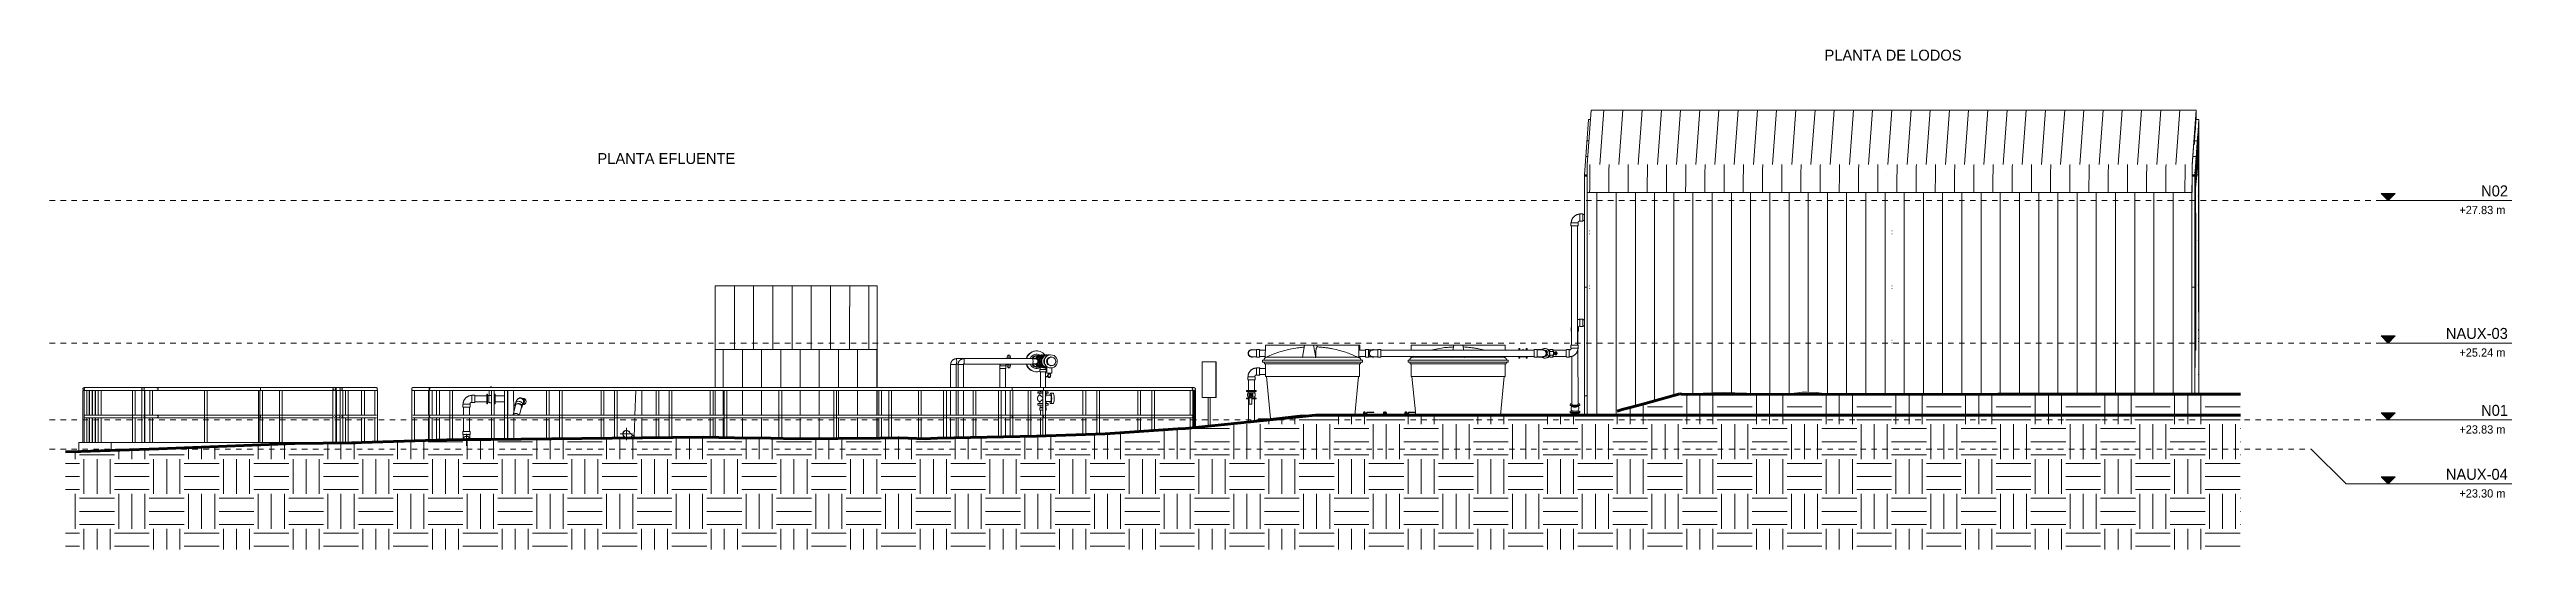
# Model space of a CAD drawing. Header units: metres. Extents: x 3 to 183, y -124 to 10.
# Drawn here: x 54.43 to 99.57, y -2.36 to 6.75 of the extents above; entities that cross this region are included whole.
import ezdxf

# ---------------------------------------------------------------- set-up
doc = ezdxf.new("R2010")
doc.units = ezdxf.units.M
doc.linetypes.add('Centre', pattern=[0.03175, 0.00635, -0.00475, 0.0159, -0.00475])
for name, color, linetype, lineweight in [('A-FLOR-HRAL', 7, 'Continuous', 9), ('A-FLOR-LEVL', 7, 'Continuous', 9), ('A-GENM', 7, 'Continuous', 9), ('A-ROOF', 7, 'Continuous', 9), ('A-ROOF-PATT', 7, 'Continuous', 9), ('A-WALL', 7, 'Continuous', 9), ('A-WALL-PATT', 7, 'Continuous', 9), ('C-TOPO', 7, 'Continuous', 9), ('C-TOPO-MAJR', 7, 'Continuous', 70), ('E-ELEC-EQPM', 7, 'Continuous', 9), ('E-POWR-CNDT', 7, 'Continuous', 9), ('G-ANNO-TEXT', 7, 'Continuous', 9), ('I-WALL', 7, 'Continuous', 9), ('P-PIPE', 7, 'Continuous', 9), ('P-PIPE-CNTR', 7, 'Continuous', 9), ('P-SANR-FIXT', 7, 'Continuous', 9)]:
    doc.layers.add(name, color=color, linetype=linetype, lineweight=lineweight)
doc.styles.add('Century Gothic_2', font='GOTHIC.TTF', dxfattribs={"height": 0.2})
doc.styles.add('Century Gothic_3', font='GOTHIC.TTF', dxfattribs={"height": 0.15})
pattern_1 = [(0, (-92.979, 0), (0.635, 0.635), [0.635, -0.635]), (0, (-92.979, 0.2381), (0.635, 0.635), [0.635, -0.635]), (0, (-92.979, 0.47625), (0.635, 0.635), [0.635, -0.635]), (90, (-92.9, 0.5556), (-0.635, 0.635), [0.635, -0.635]), (90, (-92.661, 0.5556), (-0.635, 0.635), [0.635, -0.635]), (90, (-92.423, 0.5556), (-0.635, 0.635), [0.635, -0.635])]
pattern_2 = [(90, (-80.21, 0), (-0.00373, 2e-19), [])]
pattern_3 = [(90, (-80.162, 0), (-0.00373, 2e-19), [])]
pattern_4 = [(90, (69.50423, 0), (-0.35, 2e-17), [])]

msp = doc.modelspace()

# ---------------------------------------------------------------- texts
at = {"layer": 'G-ANNO-TEXT', "char_height": 0.2, "attachment_point": 1, "style": 'Century Gothic_2'}
for s, insert, width in [('PLANTA DE LODOS', (86.7749, 6.7487), 3.038396), ('PLANTA EFLUENTE', (64.413, 4.8652), 2.829957)]:
    msp.add_mtext(s, dxfattribs=dict(at, insert=insert, width=width))

# ---------------------------------------------------------------- blocks, each defined once
blk = doc.blocks.new('YADRAN_LASQUEMAS_ARQ_MO_000_SITIO_rvt-2-Elevación 01')
at = {"layer": 'C-TOPO', "true_color": 0xaaaaaa}
h = blk.add_hatch(dxfattribs=at)
h.set_pattern_fill('FP_14', color=253, style=0, pattern_type=2)
h.set_pattern_definition(pattern_1)
h.paths.add_polyline_path([(-90.743, -2.361), (-90.743, 0.087), (-89.616, 0.087), (-89.616, -2.361), (-89.591, -2.361), (-89.591, 0.473), (-89.623, 0.475), (-90.762, 0.163), (-90.762, -2.361)])
h = blk.add_hatch(dxfattribs=at)
h.set_pattern_fill('FP_14', color=253, style=0, pattern_type=2)
h.set_pattern_definition(pattern_1)
h.paths.add_polyline_path([(-89.591, -2.361), (-89.589, -2.361), (-89.589, 0.087), (-89.476, 0.087), (-89.476, -2.361), (-89.266, -2.361), (-89.266, 0.087), (-87.018, 0.087), (-87.018, -2.361), (-79.401, -2.361), (-79.401, 0.47), (-83.824, 0.47), (-87.144, 0.463), (-88.915, 0.47), (-89.476, 0.467), (-89.591, 0.473), (-89.591, -1.057)])
h = blk.add_hatch(dxfattribs=at)
h.set_pattern_fill('FP_14', color=253, style=0, pattern_type=2)
h.set_pattern_definition(pattern_1)
h.paths.add_polyline_path([(-119.043, -2.361), (-96.081, -2.361), (-96.081, 0.087), (-96.262, 0.087), (-98.636, -0.153), (-99.222, -0.194), (-100.096, -0.255), (-101.39, -0.297), (-103.151, -0.332), (-103.277, -0.339), (-103.36, -0.341), (-103.868, -0.326), (-105.732, -0.346), (-106.185, -0.333), (-106.965, -0.321), (-107.421, -0.312), (-111.301, -0.357), (-111.765, -0.357), (-112.088, -0.363), (-113.647, -0.413), (-113.933, -0.416), (-114.863, -0.43), (-117.495, -0.53), (-118.759, -0.572), (-119.043, -0.583), (-119.043, -2.351)])
h = blk.add_hatch(dxfattribs=at)
h.set_pattern_fill('FP_14', color=253, style=0, pattern_type=2)
h.set_pattern_definition(pattern_1)
h.paths.add_polyline_path([(-94.267, -2.361), (-90.825, -2.361), (-90.825, 0.087), (-96.081, 0.087), (-96.081, -2.361)])
h = blk.add_hatch(dxfattribs=at)
h.set_pattern_fill('FP_14', color=253, style=0, pattern_type=2)
h.set_pattern_definition(pattern_1)
h.paths.add_polyline_path([(-90.825, -2.361), (-90.762, -2.361), (-90.762, 0.087), (-90.825, 0.087), (-90.825, -1.057)])
h.paths.add_polyline_path([(-90.51, -2.361), (-89.616, -2.361), (-89.616, 0.087), (-90.743, 0.087), (-90.743, -2.361)])
h.paths.add_polyline_path([(-89.522, -2.361), (-89.476, -2.361), (-89.476, 0.087), (-89.589, 0.087), (-89.589, -2.361)])
h.paths.add_polyline_path([(-89.266, -2.361), (-87.018, -2.361), (-87.018, 0.087), (-89.266, 0.087), (-89.266, -1.057)])
at = {"layer": 'C-TOPO', "color": 253, "lineweight": 70, "true_color": 0xaaaaaa}
for p, q in [((-89.623, 0.475), (-90.254, 0.303)), ((-89.591, 0.473), (-89.623, 0.475)), ((-89.591, 0.473), (-89.476, 0.467)), ((-89.476, 0.467), (-88.915, 0.47)), ((-88.915, 0.47), (-87.018, 0.463)), ((-87.018, 0.463), (-83.824, 0.47)), ((-83.824, 0.47), (-79.401, 0.47)), ((-96.262, 0.087), (-98.627, -0.153)), ((-96.081, 0.087), (-96.262, 0.087)), ((-91.289, 0.087), (-96.081, 0.087)), ((-90.825, 0.087), (-91.289, 0.087)), ((-90.825, 0.087), (-90.794, 0.087)), ((-90.794, 0.087), (-90.743, 0.087)), ((-90.672, 0.189), (-90.762, 0.163)), ((-90.743, 0.087), (-89.616, 0.087)), ((-90.502, 0.235), (-90.672, 0.189)), ((-90.254, 0.303), (-90.502, 0.235)), ((-89.616, 0.087), (-89.589, 0.087)), ((-89.589, 0.087), (-89.266, 0.087)), ((-89.266, 0.087), (-86.955, 0.087)), ((-86.955, 0.087), (-85.785, 0.087)), ((-85.785, 0.087), (-85.483, 0.087)), ((-85.483, 0.087), (-84.777, 0.087)), ((-84.777, 0.087), (-83.841, 0.087)), ((-83.841, 0.087), (-83.688, 0.087)), ((-83.688, 0.087), (-82.36, 0.087)), ((-82.36, 0.087), (-79.401, 0.087)), ((-114.863, -0.43), (-117.338, -0.525)), ((-113.829, -0.415), (-114.863, -0.43)), ((-113.754, -0.414), (-113.829, -0.415)), ((-113.647, -0.413), (-113.754, -0.414)), ((-112.088, -0.363), (-113.647, -0.413)), ((-111.743, -0.356), (-112.088, -0.363)), ((-111.288, -0.357), (-111.743, -0.356)), ((-107.421, -0.312), (-111.288, -0.357)), ((-106.849, -0.324), (-107.421, -0.312)), ((-106.185, -0.333), (-106.849, -0.324)), ((-105.732, -0.346), (-106.185, -0.333)), ((-104.194, -0.329), (-105.732, -0.346)), ((-103.868, -0.326), (-104.194, -0.329)), ((-103.848, -0.326), (-103.868, -0.326)), ((-103.36, -0.341), (-103.848, -0.326)), ((-103.277, -0.339), (-103.36, -0.341)), ((-103.151, -0.332), (-103.277, -0.339)), ((-101.342, -0.296), (-103.151, -0.332)), ((-100.096, -0.255), (-101.342, -0.296)), ((-98.77, -0.163), (-100.096, -0.255)), ((-98.627, -0.153), (-98.77, -0.163)), ((-118.759, -0.572), (-119.043, -0.583)), ((-117.338, -0.525), (-118.759, -0.572))]:
    blk.add_line(p, q, dxfattribs=at)
at = {"layer": 'C-TOPO', "color": 253, "true_color": 0xaaaaaa}
for p, q in [((-90.254, 0.303), (-89.623, 0.475)), ((-89.567, 0.477), (-89.623, 0.475)), ((-89.623, 0.475), (-89.591, 0.473)), ((-89.567, 0.477), (-89.591, 0.473)), ((-89.591, 0.473), (-89.567, 0.477)), ((-89.476, 0.467), (-89.591, 0.473)), ((-89.567, 0.477), (-88.832, 0.499)), ((-88.915, 0.47), (-89.476, 0.467)), ((-89.439, 0.467), (-89.476, 0.467)), ((-88.915, 0.47), (-87.018, 0.463)), ((-87.547, 0.465), (-88.832, 0.499)), ((-87.728, 0.469), (-87.474, 0.496)), ((-87.728, 0.469), (-87.474, 0.496)), ((-87.389, 0.509), (-87.474, 0.496)), ((-87.474, 0.496), (-87.389, 0.509)), ((-87.389, 0.509), (-87.305, 0.507)), ((-87.321, 0.509), (-87.389, 0.509)), ((-87.389, 0.509), (-87.305, 0.507)), ((-87.134, 0.501), (-87.321, 0.509)), ((-87.134, 0.501), (-87.305, 0.507)), ((-87.134, 0.501), (-87.305, 0.507)), ((-87.134, 0.501), (-86.842, 0.464)), ((-86.842, 0.464), (-87.134, 0.501)), ((-87.018, 0.463), (-83.824, 0.47)), ((-86.714, 0.463), (-86.842, 0.464)), ((-85.102, 0.467), (-84.178, 0.477)), ((-84.178, 0.477), (-84.025, 0.47)), ((-79.401, 0.47), (-83.824, 0.47)), ((-96.543, 0.087), (-98.678, -0.156)), ((-96.262, 0.087), (-98.627, -0.153)), ((-96.543, 0.087), (-96.548, 0.086)), ((-96.543, 0.087), (-96.548, 0.086)), ((-96.543, 0.087), (-96.262, 0.087)), ((-96.543, 0.087), (-96.541, 0.087)), ((-96.081, 0.087), (-96.262, 0.087)), ((-91.289, 0.087), (-96.081, 0.087)), ((-90.825, 0.087), (-91.289, 0.087)), ((-90.794, 0.087), (-90.825, 0.087)), ((-90.794, 0.087), (-90.743, 0.087)), ((-90.672, 0.189), (-90.762, 0.163)), ((-89.616, 0.087), (-90.743, 0.087)), ((-90.502, 0.235), (-90.672, 0.189)), ((-90.502, 0.235), (-90.254, 0.303)), ((-89.589, 0.087), (-89.616, 0.087)), ((-89.266, 0.087), (-89.589, 0.087)), ((-86.955, 0.087), (-89.266, 0.087)), ((-85.785, 0.087), (-86.955, 0.087)), ((-85.785, 0.087), (-85.483, 0.087)), ((-84.777, 0.087), (-85.483, 0.087)), ((-83.841, 0.087), (-84.777, 0.087)), ((-83.841, 0.087), (-83.688, 0.087)), ((-82.36, 0.087), (-83.688, 0.087)), ((-79.401, 0.087), (-82.36, 0.087)), ((-114.863, -0.43), (-117.338, -0.525)), ((-113.829, -0.415), (-114.863, -0.43)), ((-113.754, -0.414), (-113.829, -0.415)), ((-113.647, -0.413), (-113.754, -0.414)), ((-113.647, -0.413), (-112.088, -0.363)), ((-111.743, -0.356), (-112.088, -0.363)), ((-111.743, -0.356), (-111.288, -0.357)), ((-107.421, -0.312), (-111.288, -0.357)), ((-107.421, -0.312), (-106.849, -0.324)), ((-106.849, -0.324), (-106.185, -0.333)), ((-106.185, -0.333), (-105.732, -0.346)), ((-104.194, -0.329), (-105.732, -0.346)), ((-103.868, -0.326), (-104.194, -0.329)), ((-103.868, -0.326), (-103.848, -0.326)), ((-103.848, -0.326), (-103.36, -0.341)), ((-103.277, -0.339), (-103.36, -0.341)), ((-103.277, -0.339), (-103.151, -0.332)), ((-103.151, -0.332), (-101.342, -0.296)), ((-100.096, -0.255), (-101.342, -0.296)), ((-98.77, -0.163), (-100.096, -0.255)), ((-98.77, -0.163), (-98.627, -0.153)), ((-98.718, -0.161), (-98.627, -0.153)), ((-118.759, -0.572), (-119.043, -0.583)), ((-117.338, -0.525), (-118.759, -0.572))]:
    blk.add_line(p, q, dxfattribs=at)
at = {"layer": 'C-TOPO-MAJR', "color": 253, "true_color": 0xaaaaaa}
blk.add_line((-97.306, 0), (-97.12, 0), dxfattribs=at)
blk = doc.blocks.new('FP_238-Elevación 01')
at = {"layer": 'A-ROOF-PATT', "color": 116, "true_color": 0x008040}
for p, q in [((-91.263, 4.508), (-91.262, 4.552)), ((-91.262, 4.59), (-91.261, 4.62)), ((-91.262, 4.552), (-91.262, 4.59)), ((-91.261, 4.642), (-91.26, 4.656)), ((-91.261, 4.62), (-91.261, 4.642)), ((-90.913, 4.508), (-90.912, 4.552)), ((-90.912, 4.59), (-90.911, 4.62)), ((-90.912, 4.552), (-90.912, 4.59)), ((-90.911, 4.642), (-90.91, 4.656)), ((-90.911, 4.62), (-90.911, 4.642)), ((-90.563, 4.508), (-90.562, 4.552)), ((-90.562, 4.59), (-90.561, 4.62)), ((-90.562, 4.552), (-90.562, 4.59)), ((-90.561, 4.642), (-90.56, 4.656)), ((-90.561, 4.62), (-90.561, 4.642)), ((-90.213, 4.508), (-90.212, 4.552)), ((-90.212, 4.59), (-90.211, 4.62)), ((-90.212, 4.552), (-90.212, 4.59)), ((-90.211, 4.642), (-90.21, 4.656)), ((-90.211, 4.62), (-90.211, 4.642)), ((-89.863, 4.552), (-89.862, 4.59)), ((-89.863, 4.508), (-89.863, 4.552)), ((-89.862, 4.59), (-89.861, 4.62)), ((-89.861, 4.642), (-89.86, 4.656)), ((-89.861, 4.62), (-89.861, 4.642)), ((-89.513, 4.552), (-89.512, 4.59)), ((-89.513, 4.508), (-89.513, 4.552)), ((-89.512, 4.59), (-89.511, 4.62)), ((-89.511, 4.642), (-89.51, 4.656)), ((-89.511, 4.62), (-89.511, 4.642)), ((-89.163, 4.552), (-89.162, 4.59)), ((-89.163, 4.508), (-89.163, 4.552)), ((-89.162, 4.59), (-89.161, 4.62)), ((-89.161, 4.642), (-89.16, 4.656)), ((-89.161, 4.62), (-89.161, 4.642)), ((-88.813, 4.552), (-88.812, 4.59)), ((-88.813, 4.508), (-88.813, 4.552)), ((-88.812, 4.59), (-88.811, 4.62)), ((-88.811, 4.642), (-88.81, 4.656)), ((-88.811, 4.62), (-88.811, 4.642)), ((-88.463, 4.552), (-88.462, 4.59)), ((-88.463, 4.508), (-88.463, 4.552)), ((-88.462, 4.59), (-88.461, 4.62)), ((-88.461, 4.642), (-88.46, 4.656)), ((-88.461, 4.62), (-88.461, 4.642)), ((-88.113, 4.552), (-88.112, 4.59)), ((-88.113, 4.508), (-88.113, 4.552)), ((-88.112, 4.59), (-88.111, 4.62)), ((-88.111, 4.642), (-88.11, 4.656)), ((-88.111, 4.62), (-88.111, 4.642)), ((-87.763, 4.552), (-87.762, 4.59)), ((-87.763, 4.508), (-87.763, 4.552)), ((-87.762, 4.59), (-87.761, 4.62)), ((-87.761, 4.642), (-87.76, 4.656)), ((-87.761, 4.62), (-87.761, 4.642)), ((-87.413, 4.552), (-87.412, 4.59)), ((-87.413, 4.508), (-87.413, 4.552)), ((-87.412, 4.59), (-87.411, 4.62)), ((-87.411, 4.642), (-87.41, 4.656)), ((-87.411, 4.62), (-87.411, 4.642)), ((-87.063, 4.552), (-87.062, 4.59)), ((-87.063, 4.508), (-87.063, 4.552)), ((-87.062, 4.59), (-87.061, 4.62)), ((-87.061, 4.642), (-87.06, 4.656)), ((-87.061, 4.62), (-87.061, 4.642)), ((-86.713, 4.552), (-86.712, 4.59)), ((-86.713, 4.508), (-86.713, 4.552)), ((-86.712, 4.59), (-86.711, 4.62)), ((-86.711, 4.642), (-86.71, 4.656)), ((-86.711, 4.62), (-86.711, 4.642)), ((-86.363, 4.552), (-86.362, 4.59)), ((-86.363, 4.508), (-86.363, 4.552)), ((-86.362, 4.59), (-86.361, 4.62)), ((-86.361, 4.642), (-86.36, 4.656)), ((-86.361, 4.62), (-86.361, 4.642)), ((-86.013, 4.552), (-86.012, 4.59)), ((-86.013, 4.508), (-86.013, 4.552)), ((-86.012, 4.59), (-86.011, 4.62)), ((-86.011, 4.642), (-86.01, 4.656)), ((-86.011, 4.62), (-86.011, 4.642)), ((-85.663, 4.552), (-85.662, 4.59)), ((-85.663, 4.508), (-85.663, 4.552)), ((-85.662, 4.62), (-85.661, 4.642)), ((-85.662, 4.59), (-85.662, 4.62)), ((-85.661, 4.642), (-85.66, 4.656)), ((-85.313, 4.552), (-85.312, 4.59)), ((-85.313, 4.508), (-85.313, 4.552)), ((-85.312, 4.62), (-85.311, 4.642)), ((-85.312, 4.59), (-85.312, 4.62)), ((-85.311, 4.642), (-85.31, 4.656)), ((-84.963, 4.552), (-84.962, 4.59)), ((-84.963, 4.508), (-84.963, 4.552)), ((-84.962, 4.62), (-84.961, 4.642)), ((-84.962, 4.59), (-84.962, 4.62)), ((-84.961, 4.642), (-84.96, 4.656)), ((-84.613, 4.552), (-84.612, 4.59)), ((-84.613, 4.508), (-84.613, 4.552)), ((-84.612, 4.62), (-84.611, 4.642)), ((-84.612, 4.59), (-84.612, 4.62)), ((-84.611, 4.642), (-84.61, 4.656)), ((-84.263, 4.552), (-84.262, 4.59)), ((-84.263, 4.508), (-84.263, 4.552)), ((-84.262, 4.62), (-84.261, 4.642)), ((-84.262, 4.59), (-84.262, 4.62)), ((-84.261, 4.642), (-84.26, 4.656)), ((-83.913, 4.552), (-83.912, 4.59)), ((-83.913, 4.508), (-83.913, 4.552)), ((-83.912, 4.62), (-83.911, 4.642)), ((-83.912, 4.59), (-83.912, 4.62)), ((-83.911, 4.642), (-83.91, 4.656)), ((-83.563, 4.552), (-83.562, 4.59)), ((-83.563, 4.508), (-83.563, 4.552)), ((-83.562, 4.62), (-83.561, 4.642)), ((-83.562, 4.59), (-83.562, 4.62)), ((-83.561, 4.642), (-83.56, 4.656)), ((-83.213, 4.552), (-83.212, 4.59)), ((-83.213, 4.508), (-83.213, 4.552)), ((-83.212, 4.62), (-83.211, 4.642)), ((-83.212, 4.59), (-83.212, 4.62)), ((-83.211, 4.642), (-83.21, 4.656)), ((-82.863, 4.552), (-82.862, 4.59)), ((-82.863, 4.508), (-82.863, 4.552)), ((-82.862, 4.62), (-82.861, 4.642)), ((-82.862, 4.59), (-82.862, 4.62)), ((-82.861, 4.642), (-82.86, 4.656)), ((-82.513, 4.552), (-82.512, 4.59)), ((-82.513, 4.508), (-82.513, 4.552)), ((-82.512, 4.62), (-82.511, 4.642)), ((-82.512, 4.59), (-82.512, 4.62)), ((-82.511, 4.642), (-82.51, 4.656)), ((-82.163, 4.552), (-82.162, 4.59)), ((-82.163, 4.508), (-82.163, 4.552)), ((-82.162, 4.62), (-82.161, 4.642)), ((-82.162, 4.59), (-82.162, 4.62)), ((-82.161, 4.642), (-82.16, 4.656)), ((-81.813, 4.552), (-81.812, 4.59)), ((-81.813, 4.508), (-81.813, 4.552)), ((-81.812, 4.62), (-81.811, 4.642)), ((-81.812, 4.59), (-81.812, 4.62)), ((-81.811, 4.642), (-81.81, 4.656)), ((-81.464, 4.508), (-81.463, 4.552)), ((-81.463, 4.552), (-81.462, 4.59)), ((-81.462, 4.62), (-81.461, 4.642)), ((-81.462, 4.59), (-81.462, 4.62)), ((-81.461, 4.642), (-81.46, 4.656)), ((-81.114, 4.508), (-81.113, 4.552)), ((-81.113, 4.552), (-81.112, 4.59)), ((-81.112, 4.62), (-81.111, 4.642)), ((-81.112, 4.59), (-81.112, 4.62)), ((-81.111, 4.642), (-81.11, 4.656)), ((-80.764, 4.508), (-80.763, 4.552)), ((-80.763, 4.552), (-80.762, 4.59)), ((-80.762, 4.62), (-80.761, 4.642)), ((-80.762, 4.59), (-80.762, 4.62)), ((-80.761, 4.642), (-80.76, 4.656)), ((-80.414, 4.508), (-80.413, 4.552)), ((-80.413, 4.552), (-80.412, 4.59)), ((-80.412, 4.62), (-80.411, 4.642)), ((-80.412, 4.59), (-80.412, 4.62)), ((-80.411, 4.642), (-80.41, 4.656)), ((-91.265, 4.145), (-91.264, 4.212)), ((-91.264, 4.401), (-91.263, 4.457)), ((-91.264, 4.341), (-91.264, 4.401)), ((-91.264, 4.278), (-91.264, 4.341)), ((-91.264, 4.212), (-91.264, 4.278)), ((-91.263, 4.457), (-91.263, 4.508)), ((-90.915, 4.212), (-90.914, 4.278)), ((-90.915, 4.145), (-90.915, 4.212)), ((-90.914, 4.401), (-90.913, 4.457)), ((-90.914, 4.341), (-90.914, 4.401)), ((-90.914, 4.278), (-90.914, 4.341)), ((-90.913, 4.457), (-90.913, 4.508)), ((-90.565, 4.212), (-90.564, 4.278)), ((-90.565, 4.145), (-90.565, 4.212)), ((-90.564, 4.401), (-90.563, 4.457)), ((-90.564, 4.341), (-90.564, 4.401)), ((-90.564, 4.278), (-90.564, 4.341)), ((-90.563, 4.457), (-90.563, 4.508)), ((-90.215, 4.212), (-90.214, 4.278)), ((-90.215, 4.145), (-90.215, 4.212)), ((-90.214, 4.401), (-90.213, 4.457)), ((-90.214, 4.341), (-90.214, 4.401)), ((-90.214, 4.278), (-90.214, 4.341)), ((-90.213, 4.457), (-90.213, 4.508)), ((-89.865, 4.212), (-89.864, 4.278)), ((-89.865, 4.145), (-89.865, 4.212)), ((-89.864, 4.457), (-89.863, 4.508)), ((-89.864, 4.401), (-89.864, 4.457)), ((-89.864, 4.341), (-89.864, 4.401)), ((-89.864, 4.278), (-89.864, 4.341)), ((-89.515, 4.212), (-89.514, 4.278)), ((-89.515, 4.145), (-89.515, 4.212)), ((-89.514, 4.457), (-89.513, 4.508)), ((-89.514, 4.401), (-89.514, 4.457)), ((-89.514, 4.341), (-89.514, 4.401)), ((-89.514, 4.278), (-89.514, 4.341)), ((-89.165, 4.212), (-89.164, 4.278)), ((-89.165, 4.145), (-89.165, 4.212)), ((-89.164, 4.457), (-89.163, 4.508)), ((-89.164, 4.401), (-89.164, 4.457)), ((-89.164, 4.341), (-89.164, 4.401)), ((-89.164, 4.278), (-89.164, 4.341)), ((-88.815, 4.278), (-88.814, 4.341)), ((-88.815, 4.212), (-88.815, 4.278)), ((-88.815, 4.145), (-88.815, 4.212)), ((-88.814, 4.457), (-88.813, 4.508)), ((-88.814, 4.401), (-88.814, 4.457)), ((-88.814, 4.341), (-88.814, 4.401)), ((-88.465, 4.278), (-88.464, 4.341)), ((-88.465, 4.212), (-88.465, 4.278)), ((-88.465, 4.145), (-88.465, 4.212)), ((-88.464, 4.457), (-88.463, 4.508)), ((-88.464, 4.401), (-88.464, 4.457)), ((-88.464, 4.341), (-88.464, 4.401)), ((-88.115, 4.278), (-88.114, 4.341)), ((-88.115, 4.212), (-88.115, 4.278)), ((-88.115, 4.145), (-88.115, 4.212)), ((-88.114, 4.457), (-88.113, 4.508)), ((-88.114, 4.401), (-88.114, 4.457)), ((-88.114, 4.341), (-88.114, 4.401)), ((-87.765, 4.278), (-87.764, 4.341)), ((-87.765, 4.212), (-87.765, 4.278)), ((-87.765, 4.145), (-87.765, 4.212)), ((-87.764, 4.457), (-87.763, 4.508)), ((-87.764, 4.401), (-87.764, 4.457)), ((-87.764, 4.341), (-87.764, 4.401)), ((-87.415, 4.278), (-87.414, 4.341)), ((-87.415, 4.212), (-87.415, 4.278)), ((-87.415, 4.145), (-87.415, 4.212)), ((-87.414, 4.457), (-87.413, 4.508)), ((-87.414, 4.401), (-87.414, 4.457)), ((-87.414, 4.341), (-87.414, 4.401)), ((-87.065, 4.278), (-87.064, 4.341)), ((-87.065, 4.212), (-87.065, 4.278)), ((-87.065, 4.145), (-87.065, 4.212)), ((-87.064, 4.457), (-87.063, 4.508)), ((-87.064, 4.401), (-87.064, 4.457)), ((-87.064, 4.341), (-87.064, 4.401)), ((-86.715, 4.278), (-86.714, 4.341)), ((-86.715, 4.212), (-86.715, 4.278)), ((-86.715, 4.145), (-86.715, 4.212)), ((-86.714, 4.457), (-86.713, 4.508)), ((-86.714, 4.401), (-86.714, 4.457)), ((-86.714, 4.341), (-86.714, 4.401)), ((-86.365, 4.278), (-86.364, 4.341)), ((-86.365, 4.212), (-86.365, 4.278)), ((-86.365, 4.145), (-86.365, 4.212)), ((-86.364, 4.457), (-86.363, 4.508)), ((-86.364, 4.401), (-86.364, 4.457)), ((-86.364, 4.341), (-86.364, 4.401)), ((-86.015, 4.278), (-86.014, 4.341)), ((-86.015, 4.212), (-86.015, 4.278)), ((-86.015, 4.145), (-86.015, 4.212)), ((-86.014, 4.457), (-86.013, 4.508)), ((-86.014, 4.401), (-86.014, 4.457)), ((-86.014, 4.341), (-86.014, 4.401)), ((-85.665, 4.278), (-85.664, 4.341)), ((-85.665, 4.212), (-85.665, 4.278)), ((-85.665, 4.145), (-85.665, 4.212)), ((-85.664, 4.457), (-85.663, 4.508)), ((-85.664, 4.401), (-85.664, 4.457)), ((-85.664, 4.341), (-85.664, 4.401)), ((-85.315, 4.278), (-85.314, 4.341)), ((-85.315, 4.212), (-85.315, 4.278)), ((-85.315, 4.145), (-85.315, 4.212)), ((-85.314, 4.457), (-85.313, 4.508)), ((-85.314, 4.401), (-85.314, 4.457)), ((-85.314, 4.341), (-85.314, 4.401)), ((-84.965, 4.278), (-84.964, 4.341)), ((-84.965, 4.212), (-84.965, 4.278)), ((-84.965, 4.145), (-84.965, 4.212)), ((-84.964, 4.457), (-84.963, 4.508)), ((-84.964, 4.401), (-84.964, 4.457)), ((-84.964, 4.341), (-84.964, 4.401)), ((-84.615, 4.341), (-84.614, 4.401)), ((-84.615, 4.278), (-84.615, 4.341)), ((-84.615, 4.212), (-84.615, 4.278)), ((-84.615, 4.145), (-84.615, 4.212)), ((-84.614, 4.457), (-84.613, 4.508)), ((-84.614, 4.401), (-84.614, 4.457)), ((-84.265, 4.341), (-84.264, 4.401)), ((-84.265, 4.278), (-84.265, 4.341)), ((-84.265, 4.212), (-84.265, 4.278)), ((-84.265, 4.145), (-84.265, 4.212)), ((-84.264, 4.457), (-84.263, 4.508)), ((-84.264, 4.401), (-84.264, 4.457)), ((-83.915, 4.341), (-83.914, 4.401)), ((-83.915, 4.278), (-83.915, 4.341)), ((-83.915, 4.212), (-83.915, 4.278)), ((-83.915, 4.145), (-83.915, 4.212)), ((-83.914, 4.457), (-83.913, 4.508)), ((-83.914, 4.401), (-83.914, 4.457)), ((-83.565, 4.341), (-83.564, 4.401)), ((-83.565, 4.278), (-83.565, 4.341)), ((-83.565, 4.212), (-83.565, 4.278)), ((-83.565, 4.145), (-83.565, 4.212)), ((-83.564, 4.457), (-83.563, 4.508)), ((-83.564, 4.401), (-83.564, 4.457)), ((-83.215, 4.341), (-83.214, 4.401)), ((-83.215, 4.278), (-83.215, 4.341)), ((-83.215, 4.212), (-83.215, 4.278)), ((-83.215, 4.145), (-83.215, 4.212)), ((-83.214, 4.457), (-83.213, 4.508)), ((-83.214, 4.401), (-83.214, 4.457)), ((-82.865, 4.341), (-82.864, 4.401)), ((-82.865, 4.278), (-82.865, 4.341)), ((-82.865, 4.212), (-82.865, 4.278)), ((-82.865, 4.145), (-82.865, 4.212)), ((-82.864, 4.457), (-82.863, 4.508)), ((-82.864, 4.401), (-82.864, 4.457)), ((-82.515, 4.341), (-82.514, 4.401)), ((-82.515, 4.278), (-82.515, 4.341)), ((-82.515, 4.212), (-82.515, 4.278)), ((-82.515, 4.145), (-82.515, 4.212)), ((-82.514, 4.457), (-82.513, 4.508)), ((-82.514, 4.401), (-82.514, 4.457)), ((-82.165, 4.341), (-82.164, 4.401)), ((-82.165, 4.278), (-82.165, 4.341)), ((-82.165, 4.212), (-82.165, 4.278)), ((-82.165, 4.145), (-82.165, 4.212)), ((-82.164, 4.457), (-82.163, 4.508)), ((-82.164, 4.401), (-82.164, 4.457)), ((-81.815, 4.341), (-81.814, 4.401)), ((-81.815, 4.278), (-81.815, 4.341)), ((-81.815, 4.212), (-81.815, 4.278)), ((-81.815, 4.145), (-81.815, 4.212)), ((-81.814, 4.457), (-81.813, 4.508)), ((-81.814, 4.401), (-81.814, 4.457)), ((-81.465, 4.341), (-81.464, 4.401)), ((-81.465, 4.278), (-81.465, 4.341)), ((-81.465, 4.212), (-81.465, 4.278)), ((-81.465, 4.145), (-81.465, 4.212)), ((-81.464, 4.457), (-81.464, 4.508)), ((-81.464, 4.401), (-81.464, 4.457)), ((-81.115, 4.341), (-81.114, 4.401)), ((-81.115, 4.278), (-81.115, 4.341)), ((-81.115, 4.212), (-81.115, 4.278)), ((-81.115, 4.145), (-81.115, 4.212)), ((-81.114, 4.457), (-81.114, 4.508)), ((-81.114, 4.401), (-81.114, 4.457)), ((-80.765, 4.341), (-80.764, 4.401)), ((-80.765, 4.278), (-80.765, 4.341)), ((-80.765, 4.212), (-80.765, 4.278)), ((-80.765, 4.145), (-80.765, 4.212)), ((-80.764, 4.457), (-80.764, 4.508)), ((-80.764, 4.401), (-80.764, 4.457)), ((-80.415, 4.341), (-80.414, 4.401)), ((-80.415, 4.278), (-80.415, 4.341)), ((-80.415, 4.212), (-80.415, 4.278)), ((-80.415, 4.145), (-80.415, 4.212)), ((-80.414, 4.457), (-80.414, 4.508)), ((-80.414, 4.401), (-80.414, 4.457))]:
    blk.add_line(p, q, dxfattribs=at)
blk = doc.blocks.new('FP_239-Elevación 01')
at = {"layer": 'A-GENM', "color": 8, "true_color": 0x808080}
blk.add_line((-91.267, 1.404), (-91.265, 1.404), dxfattribs=at)
blk = doc.blocks.new('FP_240-Elevación 01')
at = {"layer": 'A-GENM', "color": 8, "true_color": 0x808080}
blk.add_line((-91.265, 1.454), (-91.267, 1.454), dxfattribs=at)
blk = doc.blocks.new('FP_241-Elevación 01')
at = {"layer": 'A-GENM', "color": 8, "true_color": 0x808080}
blk.add_line((-91.267, 2.396), (-91.264, 2.396), dxfattribs=at)
blk = doc.blocks.new('FP_242-Elevación 01')
at = {"layer": 'A-GENM', "color": 8, "true_color": 0x808080}
blk.add_line((-91.264, 2.446), (-91.267, 2.446), dxfattribs=at)
blk = doc.blocks.new('FP_243-Elevación 01')
at = {"layer": 'A-GENM', "color": 8, "true_color": 0x808080}
blk.add_line((-91.267, 3.395), (-91.263, 3.395), dxfattribs=at)
blk = doc.blocks.new('FP_244-Elevación 01')
at = {"layer": 'A-GENM', "color": 8, "true_color": 0x808080}
blk.add_line((-91.263, 3.445), (-91.267, 3.445), dxfattribs=at)
blk = doc.blocks.new('FP_245-Elevación 01')
at = {"layer": 'A-GENM', "color": 116, "true_color": 0x008040}
for p, q in [((-91.362, 0.436), (-91.361, 0.435)), ((-91.361, 0.435), (-91.359, 0.435)), ((-91.359, 0.435), (-91.357, 0.435)), ((-91.357, 0.435), (-91.354, 0.435))]:
    blk.add_line(p, q, dxfattribs=at)
at = {"layer": 'A-GENM', "color": 8, "true_color": 0x808080}
blk.add_line((-91.361, 0.44), (-91.361, 0.352), dxfattribs=at)
blk = doc.blocks.new('FP_246-Elevación 01')
at = {"layer": 'A-GENM', "color": 8, "true_color": 0x808080}
blk.add_line((-91.361, 0.474), (-91.361, 0.44), dxfattribs=at)
blk = doc.blocks.new('FP_247-Elevación 01')
at = {"layer": 'A-GENM', "color": 8, "true_color": 0x808080}
blk.add_line((-91.361, 2.423), (-91.361, 2.385), dxfattribs=at)
blk = doc.blocks.new('FP_248-Elevación 01')
at = {"layer": 'A-GENM', "color": 8, "true_color": 0x808080}
blk.add_line((-91.361, 2.448), (-91.361, 2.423), dxfattribs=at)
blk = doc.blocks.new('FP_249-Elevación 01')
at = {"layer": 'A-GENM', "color": 8, "true_color": 0x808080}
blk.add_line((-91.361, 4.436), (-91.361, 4.418), dxfattribs=at)
blk = doc.blocks.new('FP_250-Elevación 01')
at = {"layer": 'A-GENM', "color": 8, "true_color": 0x808080}
blk.add_line((-91.315, 5.081), (-91.315, 5.075), dxfattribs=at)
blk = doc.blocks.new('FP_251-Elevación 01')
at = {"layer": 'A-GENM', "color": 8, "true_color": 0x808080}
blk.add_line((-91.336, 4.793), (-91.337, 4.788), dxfattribs=at)
blk = doc.blocks.new('FP_252-Elevación 01')
at = {"layer": 'A-GENM', "color": 8, "true_color": 0x808080}
blk.add_line((-91.361, 4.446), (-91.361, 0.087), dxfattribs=at)
blk = doc.blocks.new('FP_253-Elevación 01')
at = {"layer": 'A-GENM', "color": 8, "true_color": 0x808080}
blk.add_line((-91.286, 5.471), (-91.361, 4.465), dxfattribs=at)
at = {"layer": 'A-GENM', "color": 116, "true_color": 0x008040}
for p, q in [((-91.281, 5.466), (-91.286, 5.464)), ((-91.318, 4.965), (-91.323, 4.963)), ((-91.314, 5.015), (-91.319, 5.013)), ((-91.31, 5.066), (-91.316, 5.063)), ((-91.307, 5.116), (-91.312, 5.114)), ((-91.303, 5.166), (-91.308, 5.164)), ((-91.299, 5.216), (-91.305, 5.214)), ((-91.296, 5.266), (-91.301, 5.264)), ((-91.292, 5.316), (-91.297, 5.314)), ((-91.288, 5.366), (-91.294, 5.364)), ((-91.285, 5.416), (-91.29, 5.414)), ((-91.351, 4.514), (-91.356, 4.512)), ((-91.347, 4.564), (-91.353, 4.562)), ((-91.344, 4.615), (-91.349, 4.612)), ((-91.34, 4.665), (-91.345, 4.663)), ((-91.336, 4.715), (-91.342, 4.713)), ((-91.333, 4.765), (-91.338, 4.763)), ((-91.329, 4.815), (-91.334, 4.813)), ((-91.325, 4.865), (-91.331, 4.863)), ((-91.322, 4.915), (-91.327, 4.913))]:
    blk.add_line(p, q, dxfattribs=at)
blk = doc.blocks.new('M_Cercha-Bodega - M_Cercha-Bodega-2112394-Elevación 01')
at = {"layer": 'A-GENM', "true_color": 0x008040}
h = blk.add_hatch(dxfattribs=at)
h.set_pattern_fill('FP_33', color=116, style=0, pattern_type=2)
h.set_pattern_definition([(85.787, (-91.251, 5.279), (-0.34998, 8e-07), [])])
h.paths.add_polyline_path([(-91.354, 4.47), (-91.311, 4.47), (-91.309, 4.614), (-91.307, 4.665), (-91.297, 4.797), (-91.33, 4.797), (-91.354, 4.474)])
h.paths.add_polyline_path([(-91.297, 4.8), (-91.276, 5.084), (-91.309, 5.084), (-91.33, 4.8), (-91.308, 4.8)])
h.paths.add_polyline_path([(-91.309, 5.087), (-91.276, 5.087), (-91.247, 5.477), (-91.28, 5.477), (-91.308, 5.093)])
h = blk.add_hatch(dxfattribs=at)
h.set_pattern_fill('FP_29', color=116, style=0, pattern_type=2)
h.set_pattern_definition([(89.04, (-91.274, 4.578), (-0.34998, -2e-07), [])])
h.paths.add_polyline_path([(-91.308, 5.084), (-91.276, 5.084), (-91.276, 5.087), (-91.309, 5.087), (-91.309, 5.084)])
h = blk.add_hatch(dxfattribs=at)
h.set_pattern_fill('FP_30', color=116, style=0, pattern_type=2)
h.set_pattern_definition([(88.88, (-91.274, 5.42), (-0.34998, -9e-07), [])])
h.paths.add_polyline_path([(-91.33, 4.797), (-91.297, 4.797), (-91.297, 4.8), (-91.33, 4.8)])
h = blk.add_hatch(dxfattribs=at)
h.set_pattern_fill('FP_32', color=116, style=0, pattern_type=2)
h.set_pattern_definition([(90.088, (-91.302, -0.80825), (-0.34998, 2e-06), [])])
h.paths.add_polyline_path([(-91.359, 4.446), (-91.357, 4.446), (-91.358, 4.464), (-91.361, 4.464), (-91.36, 4.446), (-91.359, 4.446)])
h.paths.add_polyline_path([(-91.354, 4.467), (-91.311, 4.467), (-91.312, 4.47), (-91.354, 4.469), (-91.354, 4.467)])
h = blk.add_hatch(dxfattribs=at)
h.set_pattern_fill('FP_34', color=116, style=0, pattern_type=2)
h.set_pattern_definition([(90, (-91.283, 0), (-0.00373, 2e-19), [])])
h.paths.add_polyline_path([(-91.357, 4.446), (-91.357, 4.446), (-91.356, 4.456), (-91.355, 4.457), (-91.355, 4.47), (-91.357, 4.47), (-91.357, 4.464), (-91.357, 4.446)])
h = blk.add_hatch(dxfattribs=at)
h.set_pattern_fill('FP_27', color=116, style=0, pattern_type=2)
h.set_pattern_definition([(88.94, (-91.28, 6.083), (-0.34998, -6e-06), [])])
h.paths.add_polyline_path([(-91.352, 4.457), (-91.311, 4.457), (-91.312, 4.458), (-91.354, 4.458), (-91.353, 4.457), (-91.353, 4.457)])
h = blk.add_hatch(dxfattribs=at)
h.set_pattern_fill('FP_28', color=116, style=0, pattern_type=2)
h.set_pattern_definition([(90.351, (-91.273, -1.627), (-0.349977, 6e-06), [])])
h.paths.add_polyline_path([(-91.351, 4.446), (-91.311, 4.446), (-91.312, 4.457), (-91.354, 4.456), (-91.353, 4.446), (-91.351, 4.446)])
h = blk.add_hatch(dxfattribs=at)
h.set_pattern_fill('FP_31', color=116, style=0, pattern_type=2)
h.set_pattern_definition([(90, (-91.311, 0), (-0.34998, 2e-17), [])])
h.paths.add_polyline_path([(-91.354, 0.087), (-91.312, 0.087), (-91.312, 0.436), (-91.354, 0.436), (-91.354, 0.165)])
h.paths.add_polyline_path([(-91.312, 0.442), (-91.312, 2.416), (-91.354, 2.416), (-91.354, 0.442), (-91.325, 0.442)])
h.paths.add_polyline_path([(-91.312, 2.428), (-91.312, 4.446), (-91.354, 4.446), (-91.354, 2.428), (-91.325, 2.428)])
h = blk.add_hatch(dxfattribs=at)
h.set_pattern_fill('FP_35', color=116, style=0, pattern_type=2)
h.set_pattern_definition([(85.787, (-91.251, 5.232), (-0.34998, 8e-07), [])])
h.paths.add_polyline_path([(-91.312, 4.458), (-91.311, 4.458), (-91.312, 4.467), (-91.351, 4.467), (-91.352, 4.458), (-91.325, 4.458)])
h = blk.add_hatch(dxfattribs=at)
h.set_pattern_fill('FP_26', color=116, style=0, pattern_type=2)
h.set_pattern_definition([(89.64, (-91.305, 3.417), (-0.34998, -1e-06), [])])
h.paths.add_polyline_path([(-91.312, 2.423), (-91.312, 2.428), (-91.354, 2.428), (-91.354, 2.423), (-91.325, 2.423)])
h = blk.add_hatch(dxfattribs=at)
h.set_pattern_fill('FP_25', color=116, style=0, pattern_type=2)
h.set_pattern_definition([(90.225, (-91.294, -1.78), (-0.349983, 6e-06), [])])
h.paths.add_polyline_path([(-91.349, 2.416), (-91.312, 2.416), (-91.312, 2.423), (-91.354, 2.423), (-91.354, 2.416), (-91.352, 2.416)])
h = blk.add_hatch(dxfattribs=at)
h.set_pattern_fill('FP_24', color=116, style=0, pattern_type=2)
h.set_pattern_definition([(89.775, (-91.304, 2.122), (-0.34998, -6e-06), [])])
h.paths.add_polyline_path([(-91.312, 0.441), (-91.312, 0.442), (-91.354, 0.442), (-91.354, 0.441), (-91.325, 0.441)])
h = blk.add_hatch(dxfattribs=at)
h.set_pattern_fill('FP_23', color=116, style=0, pattern_type=2)
h.set_pattern_definition([(90.086, (-91.309, -0.86933), (-0.34998, -5e-06), [])])
h.paths.add_polyline_path([(-91.352, 0.436), (-91.312, 0.436), (-91.312, 0.441), (-91.354, 0.441), (-91.354, 0.436), (-91.353, 0.436)])
at = {"layer": 'A-GENM', "color": 8, "true_color": 0x808080}
for p, q in [((-91.28, 5.477), (-91.247, 5.477)), ((-91.309, 5.087), (-91.276, 5.087)), ((-91.33, 4.8), (-91.297, 4.8)), ((-91.361, 4.464), (-91.361, 4.446)), ((-91.354, 4.446), (-91.361, 4.446)), ((-91.357, 4.446), (-91.357, 4.464)), ((-91.357, 4.455), (-91.357, 4.446)), ((-91.311, 4.47), (-91.354, 4.47)), ((-91.354, 4.467), (-91.311, 4.467)), ((-91.311, 4.458), (-91.354, 4.458)), ((-91.354, 4.457), (-91.311, 4.457)), ((-91.354, 4.446), (-91.311, 4.446)), ((-91.312, 2.423), (-91.354, 2.423)), ((-91.312, 0.441), (-91.354, 0.441))]:
    blk.add_line(p, q, dxfattribs=at)
for centre, major_axis, ratio, start_param, end_param in [((-91.28, 5.471), (-0.00634, 0.00047), 0.989641, 4.78668, 6.357476), ((-91.354, 4.464), (-0.00634, 0.00047), 0.989641, 4.78668, 6.357476), ((-91.354, 4.464), (-0.00317, 0.00023), 0.989641, 4.78668, 6.357476), ((-91.354, 4.455), (0.00636, 0.00004), 0.498901, 1.558501, 2.082099), ((-91.354, 4.455), (0.00318, 0.00002), 0.498901, 1.558501, 3.129297)]:
    blk.add_ellipse(centre, major_axis=major_axis, ratio=ratio, start_param=start_param, end_param=end_param, dxfattribs=at)
for points, knots in [([(-91.315, 5.08), (-91.315, 5.081), (-91.315, 5.082), (-91.315, 5.084), (-91.314, 5.085), (-91.313, 5.086), (-91.312, 5.087), (-91.311, 5.087), (-91.31, 5.087), (-91.309, 5.087)], [0, 0, 0, 0, 0.166667, 0.333333, 0.416667, 0.5, 0.666667, 0.833333, 1, 1, 1, 1]), ([(-91.336, 4.793), (-91.336, 4.794), (-91.336, 4.795), (-91.336, 4.797), (-91.335, 4.797), (-91.334, 4.798), (-91.333, 4.799), (-91.332, 4.8), (-91.331, 4.8), (-91.33, 4.8)], [0, 0, 0, 0, 0.166667, 0.333333, 0.416667, 0.5, 0.666667, 0.833333, 1, 1, 1, 1]), ([(-91.354, 2.423), (-91.355, 2.423), (-91.356, 2.423), (-91.358, 2.423), (-91.359, 2.423), (-91.36, 2.423), (-91.36, 2.423), (-91.361, 2.423), (-91.361, 2.423), (-91.361, 2.423)], [0, 0, 0, 0, 0.166667, 0.333333, 0.5, 0.583333, 0.666667, 0.833333, 1, 1, 1, 1]), ([(-91.354, 2.423), (-91.355, 2.423), (-91.356, 2.423), (-91.358, 2.423), (-91.359, 2.423), (-91.36, 2.423), (-91.36, 2.423), (-91.361, 2.423), (-91.361, 2.423), (-91.361, 2.423)], [0, 0, 0, 0, 0.166667, 0.333333, 0.5, 0.583333, 0.666667, 0.833333, 1, 1, 1, 1]), ([(-91.354, 0.441), (-91.356, 0.441), (-91.357, 0.441), (-91.359, 0.441), (-91.36, 0.44), (-91.361, 0.44), (-91.361, 0.44), (-91.361, 0.44)], [0, 0, 0, 0, 0.333333, 0.5, 0.666667, 0.833333, 1, 1, 1, 1]), ([(-91.354, 0.441), (-91.356, 0.441), (-91.357, 0.441), (-91.359, 0.441), (-91.36, 0.44), (-91.361, 0.44), (-91.361, 0.44), (-91.361, 0.44)], [0, 0, 0, 0, 0.333333, 0.5, 0.666667, 0.833333, 1, 1, 1, 1])]:
    blk.add_open_spline(points, degree=3, knots=knots, dxfattribs=at)
for name in ['FP_253-Elevación 01', 'FP_250-Elevación 01', 'FP_251-Elevación 01', 'FP_252-Elevación 01', 'FP_249-Elevación 01', 'FP_244-Elevación 01', 'FP_243-Elevación 01', 'FP_248-Elevación 01', 'FP_247-Elevación 01', 'FP_242-Elevación 01', 'FP_241-Elevación 01', 'FP_240-Elevación 01', 'FP_239-Elevación 01', 'FP_246-Elevación 01', 'FP_245-Elevación 01']:
    blk.add_blockref(name, (0, 0), dxfattribs=at)
blk = doc.blocks.new('FP_255-Elevación 01')
at = {"layer": 'A-GENM', "color": 8, "true_color": 0x808080}
blk.add_line((-80.242, 1.404), (-80.239, 1.404), dxfattribs=at)
at = {"layer": 'A-GENM', "color": 116, "true_color": 0x008040}
blk.add_line((-80.232, 1.411), (-80.234, 1.405), dxfattribs=at)
blk = doc.blocks.new('FP_256-Elevación 01')
at = {"layer": 'A-GENM', "color": 8, "true_color": 0x808080}
blk.add_line((-80.239, 1.454), (-80.242, 1.454), dxfattribs=at)
at = {"layer": 'A-GENM', "color": 116, "true_color": 0x008040}
blk.add_line((-80.234, 1.453), (-80.232, 1.448), dxfattribs=at)
blk = doc.blocks.new('FP_257-Elevación 01')
at = {"layer": 'A-GENM', "color": 8, "true_color": 0x808080}
blk.add_line((-80.242, 2.396), (-80.237, 2.396), dxfattribs=at)
at = {"layer": 'A-GENM', "color": 116, "true_color": 0x008040}
blk.add_line((-80.232, 2.402), (-80.234, 2.397), dxfattribs=at)
blk = doc.blocks.new('FP_258-Elevación 01')
at = {"layer": 'A-GENM', "color": 8, "true_color": 0x808080}
blk.add_line((-80.237, 2.446), (-80.242, 2.446), dxfattribs=at)
at = {"layer": 'A-GENM', "color": 116, "true_color": 0x008040}
blk.add_line((-80.234, 2.445), (-80.232, 2.439), dxfattribs=at)
blk = doc.blocks.new('FP_259-Elevación 01')
at = {"layer": 'A-GENM', "color": 8, "true_color": 0x808080}
blk.add_line((-80.242, 3.395), (-80.236, 3.395), dxfattribs=at)
at = {"layer": 'A-GENM', "color": 116, "true_color": 0x008040}
blk.add_line((-80.232, 3.402), (-80.234, 3.396), dxfattribs=at)
blk = doc.blocks.new('FP_260-Elevación 01')
at = {"layer": 'A-GENM', "color": 8, "true_color": 0x808080}
blk.add_line((-80.236, 3.445), (-80.242, 3.445), dxfattribs=at)
at = {"layer": 'A-GENM', "color": 116, "true_color": 0x008040}
blk.add_line((-80.234, 3.444), (-80.232, 3.439), dxfattribs=at)
blk = doc.blocks.new('FP_261-Elevación 01')
at = {"layer": 'A-GENM', "color": 8, "true_color": 0x808080}
blk.add_line((-80.236, 0.47), (-80.232, 1.429), dxfattribs=at)
blk = doc.blocks.new('FP_262-Elevación 01')
at = {"layer": 'A-GENM', "color": 116, "true_color": 0x008040}
for p, q in [((-80.236, 1.335), (-80.234, 1.334)), ((-80.235, 1.006), (-80.233, 1.004)), ((-80.234, 1.334), (-80.232, 1.333)), ((-80.236, 0.677), (-80.234, 0.676))]:
    blk.add_line(p, q, dxfattribs=at)
blk = doc.blocks.new('FP_263-Elevación 01')
at = {"layer": 'A-GENM', "color": 8, "true_color": 0x808080}
blk.add_line((-80.232, 1.429), (-80.236, 2.419), dxfattribs=at)
blk = doc.blocks.new('FP_264-Elevación 01')
at = {"layer": 'A-GENM', "color": 116, "true_color": 0x008040}
for p, q in [((-80.235, 2.294), (-80.236, 2.293)), ((-80.233, 1.966), (-80.236, 1.964)), ((-80.234, 1.636), (-80.236, 1.636)), ((-80.232, 1.638), (-80.234, 1.636))]:
    blk.add_line(p, q, dxfattribs=at)
blk = doc.blocks.new('FP_265-Elevación 01')
at = {"layer": 'A-GENM', "color": 8, "true_color": 0x808080}
blk.add_line((-80.236, 2.419), (-80.23, 3.42), dxfattribs=at)
blk = doc.blocks.new('FP_266-Elevación 01')
at = {"layer": 'A-GENM', "color": 116, "true_color": 0x008040}
for p, q in [((-80.236, 3.383), (-80.231, 3.382)), ((-80.231, 3.382), (-80.229, 3.379)), ((-80.236, 3.081), (-80.233, 3.081)), ((-80.235, 2.779), (-80.233, 2.777)), ((-80.233, 3.081), (-80.231, 3.078)), ((-80.236, 2.477), (-80.235, 2.475))]:
    blk.add_line(p, q, dxfattribs=at)
blk = doc.blocks.new('FP_267-Elevación 01')
at = {"layer": 'A-GENM', "color": 8, "true_color": 0x808080}
blk.add_line((-80.23, 3.42), (-80.236, 4.455), dxfattribs=at)
blk = doc.blocks.new('FP_268-Elevación 01')
at = {"layer": 'A-GENM', "color": 116, "true_color": 0x008040}
for p, q in [((-80.233, 4.157), (-80.236, 4.155)), ((-80.234, 3.851), (-80.236, 3.851)), ((-80.232, 3.854), (-80.234, 3.851)), ((-80.232, 3.548), (-80.236, 3.547)), ((-80.23, 3.55), (-80.232, 3.548))]:
    blk.add_line(p, q, dxfattribs=at)
blk = doc.blocks.new('FP_269-Elevación 01')
at = {"layer": 'A-GENM', "color": 116, "true_color": 0x008040}
for p, q in [((-80.225, 4.491), (-80.227, 4.491)), ((-80.224, 4.491), (-80.225, 4.491)), ((-80.222, 4.491), (-80.224, 4.491)), ((-80.221, 4.492), (-80.222, 4.491)), ((-80.222, 4.491), (-80.222, 4.491))]:
    blk.add_line(p, q, dxfattribs=at)
blk = doc.blocks.new('FP_270-Elevación 01')
at = {"layer": 'A-GENM', "color": 8, "true_color": 0x808080}
blk.add_line((-80.222, 4.261), (-80.222, 4.631), dxfattribs=at)
blk = doc.blocks.new('FP_271-Elevación 01')
at = {"layer": 'A-GENM', "color": 116, "true_color": 0x008040}
for p, q in [((-80.212, 4.641), (-80.214, 4.641)), ((-80.214, 4.641), (-80.214, 4.641)), ((-80.211, 4.642), (-80.212, 4.642)), ((-80.212, 4.642), (-80.212, 4.641)), ((-80.211, 4.642), (-80.211, 4.642))]:
    blk.add_line(p, q, dxfattribs=at)
blk = doc.blocks.new('FP_272-Elevación 01')
at = {"layer": 'A-GENM', "color": 8, "true_color": 0x808080}
blk.add_line((-80.211, 4.367), (-80.212, 4.776), dxfattribs=at)
blk = doc.blocks.new('FP_273-Elevación 01')
at = {"layer": 'A-GENM', "color": 116, "true_color": 0x008040}
for p, q in [((-80.207, 4.796), (-80.208, 4.796)), ((-80.206, 4.796), (-80.207, 4.796)), ((-80.204, 4.796), (-80.206, 4.796)), ((-80.203, 4.796), (-80.204, 4.796)), ((-80.202, 4.796), (-80.203, 4.796)), ((-80.203, 4.796), (-80.203, 4.796)), ((-80.201, 4.796), (-80.202, 4.796)), ((-80.2, 4.796), (-80.201, 4.796)), ((-80.201, 4.796), (-80.201, 4.796)), ((-80.2, 4.796), (-80.2, 4.796))]:
    blk.add_line(p, q, dxfattribs=at)
blk = doc.blocks.new('FP_274-Elevación 01')
at = {"layer": 'A-GENM', "color": 8, "true_color": 0x808080}
blk.add_line((-80.201, 4.471), (-80.201, 4.918), dxfattribs=at)
blk = doc.blocks.new('FP_275-Elevación 01')
at = {"layer": 'A-GENM', "color": 116, "true_color": 0x008040}
for p, q in [((-80.191, 4.974), (-80.192, 4.974)), ((-80.19, 4.974), (-80.191, 4.974)), ((-80.191, 4.974), (-80.191, 4.974)), ((-80.191, 4.974), (-80.191, 4.974)), ((-80.19, 4.974), (-80.19, 4.974)), ((-80.19, 4.974), (-80.19, 4.974)), ((-80.19, 4.974), (-80.19, 4.974)), ((-80.196, 4.624), (-80.197, 4.624)), ((-80.195, 4.624), (-80.196, 4.624)), ((-80.194, 4.624), (-80.195, 4.624)), ((-80.193, 4.624), (-80.194, 4.624)), ((-80.194, 4.624), (-80.194, 4.624)), ((-80.192, 4.624), (-80.193, 4.624)), ((-80.191, 4.624), (-80.192, 4.624)), ((-80.19, 4.624), (-80.191, 4.624)), ((-80.191, 4.624), (-80.191, 4.624)), ((-80.189, 4.624), (-80.19, 4.624)), ((-80.19, 4.624), (-80.19, 4.624)), ((-80.19, 4.624), (-80.19, 4.624)), ((-80.189, 4.624), (-80.189, 4.624)), ((-80.189, 4.624), (-80.189, 4.624))]:
    blk.add_line(p, q, dxfattribs=at)
blk = doc.blocks.new('FP_276-Elevación 01')
at = {"layer": 'A-GENM', "color": 8, "true_color": 0x808080}
blk.add_line((-80.19, 4.576), (-80.191, 5.062), dxfattribs=at)
blk = doc.blocks.new('FP_277-Elevación 01')
at = {"layer": 'A-GENM', "color": 116, "true_color": 0x008040}
for p, q in [((-80.186, 4.933), (-80.187, 4.933)), ((-80.186, 4.932), (-80.186, 4.933)), ((-80.185, 4.932), (-80.186, 4.932)), ((-80.184, 4.932), (-80.185, 4.932)), ((-80.185, 4.932), (-80.185, 4.932)), ((-80.183, 4.932), (-80.184, 4.932)), ((-80.184, 4.932), (-80.184, 4.932)), ((-80.184, 4.932), (-80.184, 4.932)), ((-80.182, 4.932), (-80.183, 4.932)), ((-80.183, 4.932), (-80.183, 4.932)), ((-80.181, 4.931), (-80.182, 4.932)), ((-80.182, 4.932), (-80.182, 4.932)), ((-80.182, 4.932), (-80.182, 4.932)), ((-80.18, 4.931), (-80.181, 4.931)), ((-80.181, 4.931), (-80.181, 4.931)), ((-80.181, 4.931), (-80.181, 4.931)), ((-80.181, 4.931), (-80.181, 4.931)), ((-80.179, 4.931), (-80.18, 4.931)), ((-80.18, 4.931), (-80.18, 4.931)), ((-80.18, 4.931), (-80.18, 4.931)), ((-80.18, 4.931), (-80.18, 4.931)), ((-80.18, 4.931), (-80.18, 4.931)), ((-80.179, 4.931), (-80.179, 4.931)), ((-80.179, 4.931), (-80.179, 4.931)), ((-80.179, 4.931), (-80.179, 4.931)), ((-80.179, 4.931), (-80.179, 4.931)), ((-80.179, 4.931), (-80.179, 4.931))]:
    blk.add_line(p, q, dxfattribs=at)
blk = doc.blocks.new('FP_278-Elevación 01')
at = {"layer": 'A-GENM', "color": 8, "true_color": 0x808080}
blk.add_line((-80.179, 4.679), (-80.18, 5.204), dxfattribs=at)
blk = doc.blocks.new('FP_279-Elevación 01')
at = {"layer": 'A-GENM', "color": 116, "true_color": 0x008040}
for p, q in [((-80.18, 5.101), (-80.175, 5.099)), ((-80.175, 5.099), (-80.173, 5.095)), ((-80.171, 5.304), (-80.17, 5.301)), ((-80.18, 4.894), (-80.178, 4.893)), ((-80.178, 4.893), (-80.176, 4.889))]:
    blk.add_line(p, q, dxfattribs=at)
blk = doc.blocks.new('FP_280-Elevación 01')
at = {"layer": 'A-GENM', "color": 8, "true_color": 0x808080}
blk.add_line((-80.18, 4.654), (-80.17, 5.33), dxfattribs=at)
blk = doc.blocks.new('FP_281-Elevación 01')
at = {"layer": 'A-GENM', "color": 8, "true_color": 0x808080}
blk.add_line((-80.18, 4.696), (-80.191, 5.081), dxfattribs=at)
blk = doc.blocks.new('FP_282-Elevación 01')
at = {"layer": 'A-GENM', "color": 116, "true_color": 0x008040}
for p, q in [((-80.189, 5.014), (-80.19, 5.011)), ((-80.188, 4.889), (-80.19, 4.888)), ((-80.184, 4.769), (-80.189, 4.767)), ((-80.185, 4.894), (-80.188, 4.889)), ((-80.182, 4.774), (-80.184, 4.769))]:
    blk.add_line(p, q, dxfattribs=at)
blk = doc.blocks.new('FP_283-Elevación 01')
at = {"layer": 'A-GENM', "color": 116, "true_color": 0x008040}
for p, q in [((-80.192, 5.039), (-80.19, 5.036)), ((-80.201, 4.855), (-80.196, 4.853)), ((-80.201, 4.666), (-80.199, 4.665)), ((-80.199, 4.665), (-80.197, 4.661)), ((-80.196, 4.853), (-80.194, 4.849))]:
    blk.add_line(p, q, dxfattribs=at)
blk = doc.blocks.new('FP_284-Elevación 01')
at = {"layer": 'A-GENM', "color": 8, "true_color": 0x808080}
blk.add_line((-80.201, 4.448), (-80.191, 5.039), dxfattribs=at)
blk = doc.blocks.new('FP_285-Elevación 01')
at = {"layer": 'A-GENM', "color": 8, "true_color": 0x808080}
blk.add_line((-80.201, 4.489), (-80.212, 4.794), dxfattribs=at)
blk = doc.blocks.new('FP_286-Elevación 01')
at = {"layer": 'A-GENM', "color": 116, "true_color": 0x008040}
for p, q in [((-80.208, 4.689), (-80.211, 4.684)), ((-80.207, 4.587), (-80.211, 4.585)), ((-80.205, 4.592), (-80.207, 4.587)), ((-80.203, 4.489), (-80.209, 4.487)), ((-80.201, 4.494), (-80.203, 4.489))]:
    blk.add_line(p, q, dxfattribs=at)
blk = doc.blocks.new('FP_287-Elevación 01')
at = {"layer": 'A-GENM', "color": 116, "true_color": 0x008040}
for p, q in [((-80.218, 4.673), (-80.216, 4.672)), ((-80.216, 4.672), (-80.214, 4.669)), ((-80.214, 4.669), (-80.213, 4.667)), ((-80.222, 4.337), (-80.22, 4.333)), ((-80.221, 4.505), (-80.219, 4.504)), ((-80.219, 4.504), (-80.217, 4.5))]:
    blk.add_line(p, q, dxfattribs=at)
blk = doc.blocks.new('FP_288-Elevación 01')
at = {"layer": 'A-GENM', "color": 8, "true_color": 0x808080}
blk.add_line((-80.222, 4.238), (-80.212, 4.753), dxfattribs=at)
blk = doc.blocks.new('FP_289-Elevación 01')
at = {"layer": 'A-GENM', "color": 8, "true_color": 0x808080}
blk.add_line((-80.222, 4.28), (-80.228, 4.566), dxfattribs=at)
blk = doc.blocks.new('FP_290-Elevación 01')
at = {"layer": 'A-GENM', "color": 116, "true_color": 0x008040}
for p, q in [((-80.227, 4.42), (-80.228, 4.42)), ((-80.225, 4.425), (-80.227, 4.42)), ((-80.222, 4.272), (-80.223, 4.27))]:
    blk.add_line(p, q, dxfattribs=at)
blk = doc.blocks.new('FP_291-Elevación 01')
at = {"layer": 'A-GENM', "color": 8, "true_color": 0x808080}
blk.add_line((-80.236, 0.47), (-80.236, 4.446), dxfattribs=at)
blk = doc.blocks.new('FP_292-Elevación 01')
at = {"layer": 'A-GENM', "color": 116, "true_color": 0x008040}
for p, q in [((-80.234, 4.237), (-80.233, 4.237)), ((-80.233, 4.237), (-80.232, 4.237)), ((-80.232, 4.237), (-80.23, 4.237)), ((-80.23, 4.237), (-80.229, 4.237)), ((-80.229, 4.237), (-80.228, 4.237)), ((-80.228, 4.237), (-80.228, 4.237)), ((-80.232, 3.889), (-80.231, 3.889)), ((-80.231, 3.889), (-80.229, 3.889)), ((-80.229, 3.889), (-80.229, 3.889)), ((-80.229, 3.889), (-80.228, 3.889)), ((-80.231, 3.541), (-80.23, 3.54)), ((-80.231, 3.192), (-80.23, 3.192)), ((-80.23, 3.54), (-80.229, 3.54)), ((-80.23, 3.192), (-80.229, 3.192)), ((-80.229, 3.54), (-80.229, 3.54)), ((-80.229, 3.192), (-80.229, 3.192)), ((-80.233, 2.844), (-80.232, 2.844)), ((-80.232, 2.844), (-80.231, 2.844)), ((-80.231, 2.844), (-80.23, 2.844)), ((-80.23, 2.844), (-80.23, 2.843)), ((-80.235, 2.495), (-80.234, 2.495)), ((-80.234, 2.495), (-80.232, 2.495)), ((-80.232, 2.495), (-80.231, 2.495)), ((-80.231, 2.495), (-80.23, 2.495)), ((-80.23, 2.495), (-80.23, 2.495)), ((-80.234, 2.147), (-80.233, 2.147)), ((-80.233, 2.147), (-80.231, 2.147)), ((-80.231, 2.147), (-80.231, 2.147)), ((-80.231, 2.147), (-80.23, 2.147)), ((-80.233, 1.799), (-80.232, 1.799)), ((-80.232, 1.799), (-80.231, 1.799)), ((-80.232, 1.45), (-80.231, 1.45)), ((-80.231, 1.799), (-80.231, 1.798)), ((-80.231, 1.45), (-80.231, 1.45)), ((-80.234, 1.102), (-80.233, 1.102)), ((-80.233, 1.102), (-80.232, 1.102)), ((-80.232, 1.102), (-80.232, 1.102)), ((-80.234, 0.754), (-80.233, 0.754)), ((-80.233, 0.754), (-80.232, 0.753)), ((-80.232, 0.753), (-80.232, 0.753))]:
    blk.add_line(p, q, dxfattribs=at)
blk = doc.blocks.new('FP_293-Elevación 01')
at = {"layer": 'A-GENM', "color": 8, "true_color": 0x808080}
blk.add_line((-80.233, 0.47), (-80.228, 4.547), dxfattribs=at)
blk = doc.blocks.new('FP_294-Elevación 01')
at = {"layer": 'A-GENM', "color": 8, "true_color": 0x808080}
blk.add_line((-80.336, 4.469), (-80.336, 4.465), dxfattribs=at)
blk = doc.blocks.new('FP_295-Elevación 01')
at = {"layer": 'A-GENM', "color": 116, "true_color": 0x008040}
for p, q in [((-80.169, 5.466), (-80.164, 5.464)), ((-80.164, 5.464), (-80.162, 5.459)), ((-80.206, 4.965), (-80.201, 4.963)), ((-80.202, 5.015), (-80.197, 5.013)), ((-80.199, 5.066), (-80.193, 5.063)), ((-80.197, 5.013), (-80.195, 5.008)), ((-80.195, 5.116), (-80.19, 5.114)), ((-80.193, 5.063), (-80.191, 5.058)), ((-80.191, 5.166), (-80.186, 5.164)), ((-80.19, 5.114), (-80.187, 5.108)), ((-80.188, 5.216), (-80.182, 5.214)), ((-80.186, 5.164), (-80.184, 5.158)), ((-80.184, 5.266), (-80.179, 5.264)), ((-80.182, 5.214), (-80.18, 5.208)), ((-80.18, 5.316), (-80.175, 5.314)), ((-80.179, 5.264), (-80.176, 5.259)), ((-80.177, 5.366), (-80.171, 5.364)), ((-80.175, 5.314), (-80.173, 5.309)), ((-80.173, 5.416), (-80.168, 5.414)), ((-80.171, 5.364), (-80.169, 5.359)), ((-80.168, 5.414), (-80.165, 5.409)), ((-80.239, 4.514), (-80.234, 4.512)), ((-80.236, 4.564), (-80.23, 4.562)), ((-80.232, 4.615), (-80.227, 4.612)), ((-80.23, 4.562), (-80.228, 4.557)), ((-80.228, 4.665), (-80.223, 4.663)), ((-80.227, 4.612), (-80.224, 4.607)), ((-80.225, 4.715), (-80.219, 4.713)), ((-80.223, 4.663), (-80.221, 4.657)), ((-80.221, 4.765), (-80.216, 4.763)), ((-80.219, 4.713), (-80.217, 4.707)), ((-80.217, 4.815), (-80.212, 4.813)), ((-80.216, 4.763), (-80.214, 4.76)), ((-80.214, 4.759), (-80.213, 4.757)), ((-80.213, 4.865), (-80.208, 4.863)), ((-80.212, 4.813), (-80.21, 4.808)), ((-80.21, 4.915), (-80.204, 4.913)), ((-80.208, 4.863), (-80.206, 4.858)), ((-80.204, 4.913), (-80.202, 4.908)), ((-80.201, 4.963), (-80.199, 4.958)), ((-80.234, 4.512), (-80.232, 4.507))]:
    blk.add_line(p, q, dxfattribs=at)
blk = doc.blocks.new('FP_296-Elevación 01')
at = {"layer": 'A-GENM', "color": 8, "true_color": 0x808080}
blk.add_line((-80.236, 4.427), (-80.162, 5.433), dxfattribs=at)
blk = doc.blocks.new('FP_297-Elevación 01')
at = {"layer": 'A-GENM', "color": 116, "true_color": 0x008040}
for p, q in [((-80.199, 4.568), (-80.194, 4.566)), ((-80.199, 4.53), (-80.198, 4.53)), ((-80.198, 4.53), (-80.196, 4.524)), ((-80.194, 4.566), (-80.193, 4.563)), ((-80.193, 4.563), (-80.192, 4.561)), ((-80.19, 4.6), (-80.188, 4.598)), ((-80.189, 4.678), (-80.183, 4.676)), ((-80.189, 4.64), (-80.187, 4.639)), ((-80.187, 4.639), (-80.185, 4.634)), ((-80.183, 4.676), (-80.181, 4.671)), ((-80.178, 4.75), (-80.176, 4.749)), ((-80.178, 4.71), (-80.177, 4.707)), ((-80.177, 4.788), (-80.172, 4.786)), ((-80.176, 4.749), (-80.174, 4.744)), ((-80.172, 4.786), (-80.17, 4.78)), ((-80.229, 4.237), (-80.228, 4.237)), ((-80.228, 4.275), (-80.224, 4.274)), ((-80.228, 4.237), (-80.226, 4.232)), ((-80.224, 4.274), (-80.222, 4.268)), ((-80.22, 4.31), (-80.218, 4.305)), ((-80.219, 4.348), (-80.217, 4.347)), ((-80.218, 4.385), (-80.213, 4.383)), ((-80.217, 4.347), (-80.214, 4.341)), ((-80.213, 4.383), (-80.211, 4.378)), ((-80.211, 4.459), (-80.205, 4.456)), ((-80.211, 4.421), (-80.209, 4.42)), ((-80.209, 4.42), (-80.207, 4.415)), ((-80.205, 4.456), (-80.203, 4.451)), ((-80.201, 4.491), (-80.2, 4.488))]:
    blk.add_line(p, q, dxfattribs=at)
blk = doc.blocks.new('FP_298-Elevación 01')
at = {"layer": 'A-GENM', "color": 8, "true_color": 0x808080}
blk.add_line((-80.229, 4.172), (-80.169, 4.761), dxfattribs=at)
blk = doc.blocks.new('FP_299-Elevación 01')
at = {"layer": 'A-GENM', "color": 8, "true_color": 0x808080}
blk.add_line((-80.168, 0.479), (-80.171, 0.479), dxfattribs=at)
blk = doc.blocks.new('FP_300-Elevación 01')
at = {"layer": 'A-GENM', "color": 8, "true_color": 0x808080}
blk.add_line((-80.172, 1.433), (-80.168, 1.433), dxfattribs=at)
blk = doc.blocks.new('FP_301-Elevación 01')
at = {"layer": 'A-GENM', "color": 8, "true_color": 0x808080}
blk.add_line((-80.168, 1.483), (-80.172, 1.483), dxfattribs=at)
blk = doc.blocks.new('FP_302-Elevación 01')
at = {"layer": 'A-GENM', "color": 8, "true_color": 0x808080}
blk.add_line((-80.173, 2.437), (-80.168, 2.437), dxfattribs=at)
at = {"layer": 'A-GENM', "color": 116, "true_color": 0x008040}
blk.add_line((-80.165, 2.444), (-80.166, 2.44), dxfattribs=at)
blk = doc.blocks.new('FP_303-Elevación 01')
at = {"layer": 'A-GENM', "color": 8, "true_color": 0x808080}
blk.add_line((-80.168, 2.487), (-80.173, 2.487), dxfattribs=at)
at = {"layer": 'A-GENM', "color": 116, "true_color": 0x008040}
blk.add_line((-80.166, 2.485), (-80.165, 2.481), dxfattribs=at)
blk = doc.blocks.new('FP_304-Elevación 01')
at = {"layer": 'A-GENM', "color": 8, "true_color": 0x808080}
blk.add_line((-80.174, 3.442), (-80.168, 3.442), dxfattribs=at)
at = {"layer": 'A-GENM', "color": 116, "true_color": 0x008040}
blk.add_line((-80.165, 3.448), (-80.167, 3.443), dxfattribs=at)
blk = doc.blocks.new('FP_305-Elevación 01')
at = {"layer": 'A-GENM', "color": 8, "true_color": 0x808080}
blk.add_line((-80.168, 3.492), (-80.174, 3.492), dxfattribs=at)
at = {"layer": 'A-GENM', "color": 116, "true_color": 0x008040}
blk.add_line((-80.167, 3.491), (-80.165, 3.485), dxfattribs=at)
blk = doc.blocks.new('FP_306-Elevación 01')
at = {"layer": 'A-GENM', "color": 8, "true_color": 0x808080}
blk.add_line((-80.175, 4.446), (-80.168, 4.446), dxfattribs=at)
at = {"layer": 'A-GENM', "color": 116, "true_color": 0x008040}
blk.add_line((-80.165, 4.452), (-80.167, 4.447), dxfattribs=at)
blk = doc.blocks.new('FP_307-Elevación 01')
at = {"layer": 'A-GENM', "color": 8, "true_color": 0x808080}
blk.add_line((-80.168, 4.496), (-80.175, 4.496), dxfattribs=at)
at = {"layer": 'A-GENM', "color": 116, "true_color": 0x008040}
blk.add_line((-80.167, 4.495), (-80.165, 4.489), dxfattribs=at)
blk = doc.blocks.new('FP_308-Elevación 01')
at = {"layer": 'A-GENM', "color": 116, "true_color": 0x008040}
for p, q in [((-80.163, 5.459), (-80.161, 5.457)), ((-80.169, 5.168), (-80.165, 5.167)), ((-80.165, 5.167), (-80.163, 5.164)), ((-80.169, 4.875), (-80.167, 4.874)), ((-80.168, 4.58), (-80.167, 4.579)), ((-80.167, 4.874), (-80.165, 4.872))]:
    blk.add_line(p, q, dxfattribs=at)
blk = doc.blocks.new('FP_309-Elevación 01')
at = {"layer": 'A-GENM', "color": 8, "true_color": 0x808080}
blk.add_line((-80.169, 4.464), (-80.162, 5.442), dxfattribs=at)
blk = doc.blocks.new('FP_310-Elevación 01')
at = {"layer": 'A-GENM', "color": 116, "true_color": 0x008040}
for p, q in [((-80.167, 4.248), (-80.169, 4.246)), ((-80.166, 4.249), (-80.167, 4.248)), ((-80.167, 3.953), (-80.168, 3.952)), ((-80.165, 3.954), (-80.167, 3.953)), ((-80.165, 3.659), (-80.167, 3.658)), ((-80.164, 3.955), (-80.165, 3.954)), ((-80.163, 3.66), (-80.165, 3.659)), ((-80.162, 3.662), (-80.163, 3.66))]:
    blk.add_line(p, q, dxfattribs=at)
blk = doc.blocks.new('FP_311-Elevación 01')
at = {"layer": 'A-GENM', "color": 8, "true_color": 0x808080}
blk.add_line((-80.162, 3.468), (-80.169, 4.464), dxfattribs=at)
blk = doc.blocks.new('FP_312-Elevación 01')
at = {"layer": 'A-GENM', "color": 116, "true_color": 0x008040}
for p, q in [((-80.162, 3.448), (-80.161, 3.447)), ((-80.161, 3.447), (-80.161, 3.447)), ((-80.167, 3.126), (-80.165, 3.126)), ((-80.166, 2.803), (-80.165, 2.802)), ((-80.165, 3.126), (-80.164, 3.125)), ((-80.165, 2.802), (-80.164, 2.802)), ((-80.164, 3.125), (-80.163, 3.125)), ((-80.164, 2.802), (-80.164, 2.801)), ((-80.163, 3.125), (-80.163, 3.124)), ((-80.163, 3.124), (-80.163, 3.124)), ((-80.166, 2.479), (-80.166, 2.479)), ((-80.166, 2.479), (-80.165, 2.478))]:
    blk.add_line(p, q, dxfattribs=at)
blk = doc.blocks.new('FP_313-Elevación 01')
at = {"layer": 'A-GENM', "color": 8, "true_color": 0x808080}
blk.add_line((-80.166, 2.462), (-80.162, 3.468), dxfattribs=at)
blk = doc.blocks.new('FP_314-Elevación 01')
at = {"layer": 'A-GENM', "color": 116, "true_color": 0x008040}
for p, q in [((-80.165, 2.178), (-80.166, 2.178)), ((-80.165, 1.851), (-80.166, 1.851)), ((-80.164, 2.179), (-80.165, 2.179)), ((-80.165, 2.179), (-80.165, 2.179)), ((-80.165, 2.179), (-80.165, 2.179)), ((-80.165, 2.179), (-80.165, 2.178)), ((-80.164, 1.851), (-80.165, 1.851)), ((-80.165, 1.851), (-80.165, 1.851)), ((-80.164, 2.179), (-80.164, 2.179)), ((-80.164, 2.179), (-80.164, 2.179)), ((-80.163, 1.852), (-80.164, 1.851)), ((-80.164, 1.851), (-80.164, 1.851)), ((-80.164, 1.851), (-80.164, 1.851)), ((-80.163, 1.852), (-80.163, 1.852)), ((-80.163, 1.852), (-80.163, 1.852)), ((-80.163, 1.852), (-80.163, 1.852)), ((-80.163, 1.852), (-80.163, 1.852)), ((-80.165, 1.524), (-80.166, 1.524)), ((-80.164, 1.524), (-80.165, 1.524)), ((-80.163, 1.524), (-80.164, 1.524)), ((-80.164, 1.524), (-80.164, 1.524)), ((-80.162, 1.524), (-80.163, 1.524)), ((-80.163, 1.524), (-80.163, 1.524)), ((-80.161, 1.525), (-80.162, 1.524)), ((-80.162, 1.524), (-80.162, 1.524)), ((-80.162, 1.524), (-80.162, 1.524)), ((-80.162, 1.524), (-80.162, 1.524)), ((-80.161, 1.525), (-80.161, 1.525)), ((-80.161, 1.525), (-80.161, 1.525))]:
    blk.add_line(p, q, dxfattribs=at)
blk = doc.blocks.new('FP_315-Elevación 01')
at = {"layer": 'A-GENM', "color": 8, "true_color": 0x808080}
blk.add_line((-80.162, 1.46), (-80.166, 2.462), dxfattribs=at)
blk = doc.blocks.new('FP_316-Elevación 01')
at = {"layer": 'A-GENM', "color": 116, "true_color": 0x008040}
for p, q in [((-80.165, 1.252), (-80.165, 1.252)), ((-80.165, 1.252), (-80.165, 1.252)), ((-80.165, 1.252), (-80.164, 1.252)), ((-80.164, 1.252), (-80.164, 1.253)), ((-80.164, 1.253), (-80.164, 1.253)), ((-80.164, 1.253), (-80.163, 1.253)), ((-80.164, 1.252), (-80.164, 1.252)), ((-80.164, 1.252), (-80.164, 1.252)), ((-80.163, 1.253), (-80.163, 1.253)), ((-80.163, 1.253), (-80.163, 1.253)), ((-80.163, 1.253), (-80.163, 1.253)), ((-80.163, 1.253), (-80.163, 1.253)), ((-80.163, 1.253), (-80.163, 1.253)), ((-80.163, 1.253), (-80.162, 1.253)), ((-80.162, 1.253), (-80.162, 1.254)), ((-80.162, 1.254), (-80.162, 1.254)), ((-80.162, 1.254), (-80.162, 1.254)), ((-80.162, 1.254), (-80.162, 1.254)), ((-80.162, 1.254), (-80.162, 1.254)), ((-80.162, 1.254), (-80.162, 1.254)), ((-80.162, 1.254), (-80.162, 1.254)), ((-80.162, 1.254), (-80.162, 1.254)), ((-80.162, 1.254), (-80.162, 1.254)), ((-80.162, 1.254), (-80.161, 1.254)), ((-80.162, 1.253), (-80.162, 1.253)), ((-80.162, 1.253), (-80.162, 1.253)), ((-80.162, 1.253), (-80.162, 1.253)), ((-80.161, 1.254), (-80.161, 1.254)), ((-80.161, 1.254), (-80.161, 1.254)), ((-80.164, 0.857), (-80.164, 0.857)), ((-80.164, 0.857), (-80.164, 0.857)), ((-80.164, 0.857), (-80.164, 0.857)), ((-80.164, 0.857), (-80.164, 0.857)), ((-80.164, 0.857), (-80.164, 0.857)), ((-80.164, 0.857), (-80.164, 0.857)), ((-80.164, 0.857), (-80.163, 0.857)), ((-80.163, 0.857), (-80.163, 0.858)), ((-80.163, 0.858), (-80.163, 0.858)), ((-80.163, 0.858), (-80.163, 0.858)), ((-80.163, 0.858), (-80.163, 0.858)), ((-80.163, 0.858), (-80.163, 0.858)), ((-80.163, 0.858), (-80.162, 0.858)), ((-80.163, 0.857), (-80.163, 0.857)), ((-80.163, 0.857), (-80.163, 0.857)), ((-80.163, 0.857), (-80.163, 0.857)), ((-80.163, 0.857), (-80.163, 0.857)), ((-80.163, 0.857), (-80.163, 0.857)), ((-80.162, 0.858), (-80.162, 0.858)), ((-80.162, 0.858), (-80.162, 0.858)), ((-80.162, 0.858), (-80.162, 0.858)), ((-80.162, 0.858), (-80.162, 0.858))]:
    blk.add_line(p, q, dxfattribs=at)
blk = doc.blocks.new('FP_317-Elevación 01')
at = {"layer": 'A-GENM', "color": 8, "true_color": 0x808080}
blk.add_line((-80.164, 0.47), (-80.162, 1.46), dxfattribs=at)
blk = doc.blocks.new('FP_318-Elevación 01')
at = {"layer": 'A-GENM', "color": 8, "true_color": 0x808080}
blk.add_line((-80.164, 0.47), (-80.17, 5.348), dxfattribs=at)
blk = doc.blocks.new('FP_319-Elevación 01')
at = {"layer": 'A-GENM', "color": 116, "true_color": 0x008040}
for p, q in [((-80.175, 4.894), (-80.176, 4.895)), ((-80.176, 4.895), (-80.176, 4.895)), ((-80.176, 4.895), (-80.176, 4.895)), ((-80.175, 4.893), (-80.175, 4.894)), ((-80.175, 4.894), (-80.175, 4.894)), ((-80.175, 4.894), (-80.175, 4.894)), ((-80.175, 4.894), (-80.175, 4.894)), ((-80.174, 4.893), (-80.175, 4.893)), ((-80.175, 4.893), (-80.175, 4.893)), ((-80.175, 4.893), (-80.175, 4.893)), ((-80.174, 4.892), (-80.174, 4.893)), ((-80.174, 4.891), (-80.174, 4.892)), ((-80.174, 4.892), (-80.174, 4.892)), ((-80.174, 4.892), (-80.174, 4.892)), ((-80.174, 4.892), (-80.174, 4.892)), ((-80.173, 4.891), (-80.174, 4.891)), ((-80.174, 4.891), (-80.174, 4.891)), ((-80.174, 4.891), (-80.174, 4.891)), ((-80.173, 4.89), (-80.173, 4.891)), ((-80.173, 4.889), (-80.173, 4.89)), ((-80.173, 4.89), (-80.173, 4.89)), ((-80.173, 4.89), (-80.173, 4.89)), ((-80.173, 4.89), (-80.173, 4.89)), ((-80.172, 4.889), (-80.173, 4.889)), ((-80.173, 4.889), (-80.173, 4.889)), ((-80.172, 4.888), (-80.172, 4.889)), ((-80.172, 4.889), (-80.172, 4.889)), ((-80.172, 4.887), (-80.172, 4.888)), ((-80.172, 4.888), (-80.172, 4.888)), ((-80.172, 4.888), (-80.172, 4.888)), ((-80.172, 4.888), (-80.172, 4.888)), ((-80.171, 4.887), (-80.172, 4.887)), ((-80.172, 4.887), (-80.172, 4.887)), ((-80.171, 4.886), (-80.171, 4.887)), ((-80.171, 4.887), (-80.171, 4.887)), ((-80.171, 4.885), (-80.171, 4.886)), ((-80.171, 4.886), (-80.171, 4.886)), ((-80.171, 4.886), (-80.171, 4.886)), ((-80.171, 4.886), (-80.171, 4.886)), ((-80.17, 4.885), (-80.171, 4.885)), ((-80.171, 4.885), (-80.171, 4.885)), ((-80.171, 4.885), (-80.171, 4.885)), ((-80.17, 4.884), (-80.17, 4.885)), ((-80.17, 4.883), (-80.17, 4.884)), ((-80.17, 4.884), (-80.17, 4.884)), ((-80.17, 4.884), (-80.17, 4.884)), ((-80.17, 4.884), (-80.17, 4.884)), ((-80.17, 4.882), (-80.17, 4.883)), ((-80.17, 4.883), (-80.17, 4.883)), ((-80.17, 4.883), (-80.17, 4.883)), ((-80.17, 4.883), (-80.17, 4.883)), ((-80.169, 4.882), (-80.17, 4.882)), ((-80.17, 4.882), (-80.17, 4.882)), ((-80.169, 4.881), (-80.169, 4.882)), ((-80.169, 4.882), (-80.169, 4.882)), ((-80.169, 4.88), (-80.169, 4.881)), ((-80.169, 4.881), (-80.169, 4.881)), ((-80.169, 4.881), (-80.169, 4.881)), ((-80.169, 4.881), (-80.169, 4.881)), ((-80.169, 4.879), (-80.169, 4.88)), ((-80.169, 4.88), (-80.169, 4.88)), ((-80.169, 4.88), (-80.169, 4.88)), ((-80.169, 4.88), (-80.169, 4.88)), ((-80.169, 4.88), (-80.169, 4.88)), ((-80.169, 4.878), (-80.169, 4.879)), ((-80.169, 4.879), (-80.169, 4.879)), ((-80.169, 4.879), (-80.169, 4.879)), ((-80.169, 4.879), (-80.169, 4.879)), ((-80.168, 4.878), (-80.169, 4.878)), ((-80.169, 4.878), (-80.169, 4.878)), ((-80.169, 4.878), (-80.169, 4.878)), ((-80.168, 4.877), (-80.168, 4.878)), ((-80.168, 4.876), (-80.168, 4.877)), ((-80.168, 4.877), (-80.168, 4.877)), ((-80.168, 4.877), (-80.168, 4.877)), ((-80.168, 4.877), (-80.168, 4.877)), ((-80.168, 4.875), (-80.168, 4.876)), ((-80.168, 4.876), (-80.168, 4.876)), ((-80.168, 4.876), (-80.168, 4.876)), ((-80.168, 4.876), (-80.168, 4.876)), ((-80.168, 4.875), (-80.168, 4.875)), ((-80.168, 4.875), (-80.168, 4.875)), ((-80.175, 4.082), (-80.175, 4.083)), ((-80.175, 4.083), (-80.175, 4.083)), ((-80.175, 4.083), (-80.175, 4.083)), ((-80.174, 4.082), (-80.175, 4.082)), ((-80.174, 4.081), (-80.174, 4.082)), ((-80.174, 4.082), (-80.174, 4.082)), ((-80.174, 4.082), (-80.174, 4.082)), ((-80.173, 4.08), (-80.174, 4.081)), ((-80.174, 4.081), (-80.174, 4.081)), ((-80.174, 4.081), (-80.174, 4.081)), ((-80.174, 4.081), (-80.174, 4.081)), ((-80.173, 4.079), (-80.173, 4.08)), ((-80.173, 4.08), (-80.173, 4.08)), ((-80.173, 4.08), (-80.173, 4.08)), ((-80.173, 4.08), (-80.173, 4.08)), ((-80.172, 4.079), (-80.173, 4.079)), ((-80.173, 4.079), (-80.173, 4.079)), ((-80.173, 4.079), (-80.173, 4.079)), ((-80.172, 4.078), (-80.172, 4.079)), ((-80.172, 4.077), (-80.172, 4.078)), ((-80.172, 4.078), (-80.172, 4.078)), ((-80.172, 4.078), (-80.172, 4.078)), ((-80.172, 4.078), (-80.172, 4.078)), ((-80.171, 4.077), (-80.172, 4.077)), ((-80.172, 4.077), (-80.172, 4.077)), ((-80.172, 4.077), (-80.172, 4.077)), ((-80.171, 4.076), (-80.171, 4.077)), ((-80.171, 4.075), (-80.171, 4.076)), ((-80.171, 4.076), (-80.171, 4.076)), ((-80.171, 4.076), (-80.171, 4.076)), ((-80.171, 4.076), (-80.171, 4.076)), ((-80.17, 4.075), (-80.171, 4.075)), ((-80.171, 4.075), (-80.171, 4.075)), ((-80.171, 4.075), (-80.171, 4.075)), ((-80.17, 4.074), (-80.17, 4.075)), ((-80.17, 4.073), (-80.17, 4.074)), ((-80.17, 4.074), (-80.17, 4.074)), ((-80.17, 4.074), (-80.17, 4.074)), ((-80.17, 4.074), (-80.17, 4.074)), ((-80.169, 4.073), (-80.17, 4.073)), ((-80.17, 4.073), (-80.17, 4.073)), ((-80.17, 4.073), (-80.17, 4.073)), ((-80.17, 4.073), (-80.17, 4.073)), ((-80.169, 4.072), (-80.169, 4.073)), ((-80.169, 4.071), (-80.169, 4.072)), ((-80.169, 4.072), (-80.169, 4.072)), ((-80.169, 4.072), (-80.169, 4.072)), ((-80.169, 4.072), (-80.169, 4.072)), ((-80.169, 4.07), (-80.169, 4.071)), ((-80.169, 4.071), (-80.169, 4.071)), ((-80.169, 4.071), (-80.169, 4.071)), ((-80.169, 4.071), (-80.169, 4.071)), ((-80.168, 4.07), (-80.169, 4.07)), ((-80.169, 4.07), (-80.169, 4.07)), ((-80.168, 4.069), (-80.168, 4.07)), ((-80.168, 4.07), (-80.168, 4.07)), ((-80.168, 4.068), (-80.168, 4.069)), ((-80.168, 4.069), (-80.168, 4.069)), ((-80.168, 4.069), (-80.168, 4.069)), ((-80.168, 4.069), (-80.168, 4.069)), ((-80.168, 4.067), (-80.168, 4.068)), ((-80.168, 4.068), (-80.168, 4.068)), ((-80.168, 4.068), (-80.168, 4.068)), ((-80.168, 4.068), (-80.168, 4.068)), ((-80.168, 4.066), (-80.168, 4.067)), ((-80.168, 4.067), (-80.168, 4.067)), ((-80.168, 4.067), (-80.168, 4.067)), ((-80.168, 4.067), (-80.168, 4.067)), ((-80.168, 4.065), (-80.168, 4.066)), ((-80.168, 4.066), (-80.168, 4.066)), ((-80.168, 4.066), (-80.168, 4.066)), ((-80.168, 4.066), (-80.168, 4.066)), ((-80.167, 4.065), (-80.168, 4.065)), ((-80.168, 4.065), (-80.168, 4.065)), ((-80.167, 4.064), (-80.167, 4.065)), ((-80.167, 4.065), (-80.167, 4.065)), ((-80.167, 4.065), (-80.167, 4.065)), ((-80.167, 4.063), (-80.167, 4.064)), ((-80.167, 4.064), (-80.167, 4.064)), ((-80.167, 4.064), (-80.167, 4.064)), ((-80.167, 4.064), (-80.167, 4.064)), ((-80.167, 4.063), (-80.167, 4.063)), ((-80.174, 3.27), (-80.174, 3.271)), ((-80.174, 3.271), (-80.174, 3.271)), ((-80.174, 3.271), (-80.174, 3.271)), ((-80.174, 3.271), (-80.174, 3.271)), ((-80.173, 3.27), (-80.174, 3.27)), ((-80.173, 3.269), (-80.173, 3.27)), ((-80.173, 3.27), (-80.173, 3.27)), ((-80.173, 3.27), (-80.173, 3.27)), ((-80.172, 3.268), (-80.173, 3.269)), ((-80.173, 3.269), (-80.173, 3.269)), ((-80.173, 3.269), (-80.173, 3.269)), ((-80.173, 3.269), (-80.173, 3.269)), ((-80.172, 3.267), (-80.172, 3.268)), ((-80.172, 3.268), (-80.172, 3.268)), ((-80.172, 3.268), (-80.172, 3.268)), ((-80.172, 3.268), (-80.172, 3.268)), ((-80.171, 3.267), (-80.172, 3.267)), ((-80.172, 3.267), (-80.172, 3.267)), ((-80.172, 3.267), (-80.172, 3.267)), ((-80.171, 3.266), (-80.171, 3.267)), ((-80.171, 3.265), (-80.171, 3.266)), ((-80.171, 3.266), (-80.171, 3.266)), ((-80.171, 3.266), (-80.171, 3.266)), ((-80.171, 3.266), (-80.171, 3.266)), ((-80.17, 3.265), (-80.171, 3.265)), ((-80.171, 3.265), (-80.171, 3.265)), ((-80.17, 3.264), (-80.17, 3.265)), ((-80.17, 3.265), (-80.17, 3.265)), ((-80.17, 3.263), (-80.17, 3.264)), ((-80.17, 3.264), (-80.17, 3.264)), ((-80.17, 3.264), (-80.17, 3.264)), ((-80.17, 3.264), (-80.17, 3.264)), ((-80.169, 3.263), (-80.17, 3.263)), ((-80.17, 3.263), (-80.17, 3.263)), ((-80.17, 3.263), (-80.17, 3.263)), ((-80.169, 3.262), (-80.169, 3.263)), ((-80.169, 3.261), (-80.169, 3.262)), ((-80.169, 3.262), (-80.169, 3.262)), ((-80.169, 3.262), (-80.169, 3.262)), ((-80.169, 3.262), (-80.169, 3.262)), ((-80.168, 3.26), (-80.169, 3.261)), ((-80.169, 3.261), (-80.169, 3.261)), ((-80.169, 3.261), (-80.169, 3.261)), ((-80.169, 3.261), (-80.169, 3.261)), ((-80.168, 3.259), (-80.168, 3.26)), ((-80.168, 3.26), (-80.168, 3.26)), ((-80.168, 3.26), (-80.168, 3.26)), ((-80.168, 3.26), (-80.168, 3.26)), ((-80.168, 3.258), (-80.168, 3.259)), ((-80.168, 3.259), (-80.168, 3.259)), ((-80.168, 3.259), (-80.168, 3.259)), ((-80.168, 3.259), (-80.168, 3.259)), ((-80.167, 3.257), (-80.168, 3.258)), ((-80.168, 3.258), (-80.168, 3.258)), ((-80.168, 3.258), (-80.168, 3.258)), ((-80.168, 3.258), (-80.168, 3.258)), ((-80.167, 3.256), (-80.167, 3.257)), ((-80.167, 3.257), (-80.167, 3.257)), ((-80.167, 3.257), (-80.167, 3.257)), ((-80.167, 3.257), (-80.167, 3.257)), ((-80.167, 3.257), (-80.167, 3.257)), ((-80.167, 3.255), (-80.167, 3.256)), ((-80.167, 3.256), (-80.167, 3.256)), ((-80.167, 3.256), (-80.167, 3.256)), ((-80.167, 3.256), (-80.167, 3.256)), ((-80.167, 3.254), (-80.167, 3.255)), ((-80.167, 3.255), (-80.167, 3.255)), ((-80.167, 3.255), (-80.167, 3.255)), ((-80.167, 3.255), (-80.167, 3.255)), ((-80.167, 3.253), (-80.167, 3.254)), ((-80.167, 3.254), (-80.167, 3.254)), ((-80.167, 3.254), (-80.167, 3.254)), ((-80.167, 3.254), (-80.167, 3.254)), ((-80.167, 3.252), (-80.167, 3.253)), ((-80.167, 3.253), (-80.167, 3.253)), ((-80.167, 3.253), (-80.167, 3.253)), ((-80.167, 3.253), (-80.167, 3.253)), ((-80.166, 3.252), (-80.167, 3.252)), ((-80.167, 3.252), (-80.167, 3.252)), ((-80.166, 3.251), (-80.166, 3.252)), ((-80.166, 3.252), (-80.166, 3.252)), ((-80.166, 3.251), (-80.166, 3.251)), ((-80.173, 2.459), (-80.173, 2.46)), ((-80.172, 2.458), (-80.173, 2.459)), ((-80.173, 2.459), (-80.173, 2.459)), ((-80.173, 2.459), (-80.173, 2.459)), ((-80.173, 2.459), (-80.173, 2.459)), ((-80.172, 2.457), (-80.172, 2.458)), ((-80.172, 2.458), (-80.172, 2.458)), ((-80.172, 2.458), (-80.172, 2.458)), ((-80.171, 2.456), (-80.172, 2.457)), ((-80.172, 2.457), (-80.172, 2.457)), ((-80.172, 2.457), (-80.172, 2.457)), ((-80.172, 2.457), (-80.172, 2.457)), ((-80.171, 2.455), (-80.171, 2.456)), ((-80.171, 2.456), (-80.171, 2.456)), ((-80.171, 2.456), (-80.171, 2.456)), ((-80.171, 2.456), (-80.171, 2.456)), ((-80.17, 2.454), (-80.171, 2.455)), ((-80.171, 2.455), (-80.171, 2.455)), ((-80.171, 2.455), (-80.171, 2.455)), ((-80.171, 2.455), (-80.171, 2.455)), ((-80.17, 2.453), (-80.17, 2.454)), ((-80.17, 2.454), (-80.17, 2.454)), ((-80.17, 2.454), (-80.17, 2.454)), ((-80.17, 2.454), (-80.17, 2.454)), ((-80.169, 2.453), (-80.17, 2.453)), ((-80.17, 2.453), (-80.17, 2.453)), ((-80.17, 2.453), (-80.17, 2.453)), ((-80.169, 2.452), (-80.169, 2.453)), ((-80.169, 2.451), (-80.169, 2.452)), ((-80.169, 2.452), (-80.169, 2.452)), ((-80.169, 2.452), (-80.169, 2.452)), ((-80.169, 2.452), (-80.169, 2.452)), ((-80.168, 2.451), (-80.169, 2.451)), ((-80.169, 2.451), (-80.169, 2.451)), ((-80.169, 2.451), (-80.169, 2.451)), ((-80.168, 2.45), (-80.168, 2.451)), ((-80.168, 2.451), (-80.168, 2.451)), ((-80.168, 2.449), (-80.168, 2.45)), ((-80.168, 2.45), (-80.168, 2.45)), ((-80.168, 2.45), (-80.168, 2.45)), ((-80.168, 2.45), (-80.168, 2.45)), ((-80.167, 2.448), (-80.168, 2.449)), ((-80.168, 2.449), (-80.168, 2.449)), ((-80.168, 2.449), (-80.168, 2.449)), ((-80.168, 2.449), (-80.168, 2.449)), ((-80.167, 2.447), (-80.167, 2.448)), ((-80.167, 2.448), (-80.167, 2.448)), ((-80.167, 2.448), (-80.167, 2.448)), ((-80.167, 2.448), (-80.167, 2.448)), ((-80.167, 2.446), (-80.167, 2.447)), ((-80.167, 2.447), (-80.167, 2.447)), ((-80.167, 2.447), (-80.167, 2.447)), ((-80.167, 2.447), (-80.167, 2.447)), ((-80.166, 2.445), (-80.167, 2.446)), ((-80.167, 2.446), (-80.167, 2.446)), ((-80.167, 2.446), (-80.167, 2.446)), ((-80.167, 2.446), (-80.167, 2.446)), ((-80.166, 2.444), (-80.166, 2.445)), ((-80.166, 2.445), (-80.166, 2.445)), ((-80.166, 2.445), (-80.166, 2.445)), ((-80.166, 2.445), (-80.166, 2.445)), ((-80.166, 2.443), (-80.166, 2.444)), ((-80.166, 2.444), (-80.166, 2.444)), ((-80.166, 2.444), (-80.166, 2.444)), ((-80.166, 2.444), (-80.166, 2.444)), ((-80.166, 2.442), (-80.166, 2.443)), ((-80.166, 2.443), (-80.166, 2.443)), ((-80.166, 2.443), (-80.166, 2.443)), ((-80.166, 2.443), (-80.166, 2.443)), ((-80.166, 2.443), (-80.166, 2.443)), ((-80.166, 2.441), (-80.166, 2.442)), ((-80.166, 2.442), (-80.166, 2.442)), ((-80.166, 2.442), (-80.166, 2.442)), ((-80.166, 2.442), (-80.166, 2.442)), ((-80.166, 2.44), (-80.166, 2.441)), ((-80.166, 2.441), (-80.166, 2.441)), ((-80.166, 2.441), (-80.166, 2.441)), ((-80.166, 2.441), (-80.166, 2.441)), ((-80.166, 2.439), (-80.166, 2.44)), ((-80.166, 2.44), (-80.166, 2.44)), ((-80.166, 2.44), (-80.166, 2.44)), ((-80.166, 2.44), (-80.166, 2.44)), ((-80.172, 1.647), (-80.172, 1.648)), ((-80.172, 1.646), (-80.172, 1.647)), ((-80.172, 1.647), (-80.172, 1.647)), ((-80.172, 1.647), (-80.172, 1.647)), ((-80.172, 1.647), (-80.172, 1.647)), ((-80.171, 1.646), (-80.172, 1.646)), ((-80.171, 1.645), (-80.171, 1.646)), ((-80.171, 1.646), (-80.171, 1.646)), ((-80.171, 1.646), (-80.171, 1.646)), ((-80.17, 1.644), (-80.171, 1.645)), ((-80.171, 1.645), (-80.171, 1.645)), ((-80.171, 1.645), (-80.171, 1.645)), ((-80.171, 1.645), (-80.171, 1.645)), ((-80.17, 1.643), (-80.17, 1.644)), ((-80.17, 1.644), (-80.17, 1.644)), ((-80.17, 1.644), (-80.17, 1.644)), ((-80.17, 1.644), (-80.17, 1.644)), ((-80.169, 1.643), (-80.17, 1.643)), ((-80.17, 1.643), (-80.17, 1.643)), ((-80.17, 1.643), (-80.17, 1.643)), ((-80.169, 1.642), (-80.169, 1.643)), ((-80.169, 1.641), (-80.169, 1.642)), ((-80.169, 1.642), (-80.169, 1.642)), ((-80.169, 1.642), (-80.169, 1.642)), ((-80.169, 1.642), (-80.169, 1.642)), ((-80.168, 1.641), (-80.169, 1.641)), ((-80.169, 1.641), (-80.169, 1.641)), ((-80.169, 1.641), (-80.169, 1.641)), ((-80.168, 1.64), (-80.168, 1.641)), ((-80.168, 1.639), (-80.168, 1.64)), ((-80.168, 1.64), (-80.168, 1.64)), ((-80.168, 1.64), (-80.168, 1.64)), ((-80.168, 1.64), (-80.168, 1.64)), ((-80.167, 1.639), (-80.168, 1.639)), ((-80.168, 1.639), (-80.168, 1.639)), ((-80.168, 1.639), (-80.168, 1.639)), ((-80.167, 1.638), (-80.167, 1.639)), ((-80.167, 1.637), (-80.167, 1.638)), ((-80.167, 1.638), (-80.167, 1.638)), ((-80.167, 1.638), (-80.167, 1.638)), ((-80.167, 1.638), (-80.167, 1.638)), ((-80.167, 1.636), (-80.167, 1.637)), ((-80.167, 1.637), (-80.167, 1.637)), ((-80.167, 1.637), (-80.167, 1.637)), ((-80.167, 1.637), (-80.167, 1.637)), ((-80.166, 1.636), (-80.167, 1.636)), ((-80.166, 1.635), (-80.166, 1.636)), ((-80.166, 1.636), (-80.166, 1.636)), ((-80.166, 1.636), (-80.166, 1.636)), ((-80.166, 1.634), (-80.166, 1.635)), ((-80.166, 1.635), (-80.166, 1.635)), ((-80.166, 1.635), (-80.166, 1.635)), ((-80.166, 1.635), (-80.166, 1.635)), ((-80.166, 1.635), (-80.166, 1.635)), ((-80.165, 1.633), (-80.166, 1.634)), ((-80.166, 1.634), (-80.166, 1.634)), ((-80.166, 1.634), (-80.166, 1.634)), ((-80.166, 1.634), (-80.166, 1.634)), ((-80.165, 1.632), (-80.165, 1.633)), ((-80.165, 1.633), (-80.165, 1.633)), ((-80.165, 1.633), (-80.165, 1.633)), ((-80.165, 1.633), (-80.165, 1.633)), ((-80.165, 1.631), (-80.165, 1.632)), ((-80.165, 1.632), (-80.165, 1.632)), ((-80.165, 1.632), (-80.165, 1.632)), ((-80.165, 1.632), (-80.165, 1.632)), ((-80.165, 1.63), (-80.165, 1.631)), ((-80.165, 1.631), (-80.165, 1.631)), ((-80.165, 1.631), (-80.165, 1.631)), ((-80.165, 1.631), (-80.165, 1.631)), ((-80.165, 1.629), (-80.165, 1.63)), ((-80.165, 1.63), (-80.165, 1.63)), ((-80.165, 1.63), (-80.165, 1.63)), ((-80.165, 1.63), (-80.165, 1.63)), ((-80.165, 1.628), (-80.165, 1.629)), ((-80.165, 1.629), (-80.165, 1.629)), ((-80.165, 1.629), (-80.165, 1.629)), ((-80.165, 1.629), (-80.165, 1.629)), ((-80.165, 1.628), (-80.165, 1.628)), ((-80.165, 1.628), (-80.165, 1.628)), ((-80.165, 1.628), (-80.165, 1.628)), ((-80.165, 1.628), (-80.165, 1.628)), ((-80.171, 0.835), (-80.171, 0.836)), ((-80.171, 0.836), (-80.171, 0.836)), ((-80.171, 0.834), (-80.171, 0.835)), ((-80.171, 0.835), (-80.171, 0.835)), ((-80.171, 0.835), (-80.171, 0.835)), ((-80.171, 0.835), (-80.171, 0.835)), ((-80.17, 0.834), (-80.171, 0.834)), ((-80.17, 0.833), (-80.17, 0.834)), ((-80.17, 0.834), (-80.17, 0.834)), ((-80.17, 0.834), (-80.17, 0.834)), ((-80.169, 0.832), (-80.17, 0.833)), ((-80.17, 0.833), (-80.17, 0.833)), ((-80.17, 0.833), (-80.17, 0.833)), ((-80.17, 0.833), (-80.17, 0.833)), ((-80.169, 0.831), (-80.169, 0.832)), ((-80.169, 0.832), (-80.169, 0.832)), ((-80.169, 0.832), (-80.169, 0.832)), ((-80.169, 0.832), (-80.169, 0.832)), ((-80.168, 0.831), (-80.169, 0.831)), ((-80.169, 0.831), (-80.169, 0.831)), ((-80.169, 0.831), (-80.169, 0.831)), ((-80.168, 0.83), (-80.168, 0.831)), ((-80.168, 0.829), (-80.168, 0.83)), ((-80.168, 0.83), (-80.168, 0.83)), ((-80.168, 0.83), (-80.168, 0.83)), ((-80.168, 0.83), (-80.168, 0.83)), ((-80.167, 0.829), (-80.168, 0.829)), ((-80.168, 0.829), (-80.168, 0.829)), ((-80.168, 0.829), (-80.168, 0.829)), ((-80.167, 0.828), (-80.167, 0.829)), ((-80.167, 0.827), (-80.167, 0.828)), ((-80.167, 0.828), (-80.167, 0.828)), ((-80.167, 0.828), (-80.167, 0.828)), ((-80.167, 0.828), (-80.167, 0.828)), ((-80.166, 0.827), (-80.167, 0.827)), ((-80.167, 0.827), (-80.167, 0.827)), ((-80.167, 0.827), (-80.167, 0.827)), ((-80.166, 0.826), (-80.166, 0.827)), ((-80.166, 0.825), (-80.166, 0.826)), ((-80.166, 0.826), (-80.166, 0.826)), ((-80.166, 0.826), (-80.166, 0.826)), ((-80.166, 0.826), (-80.166, 0.826)), ((-80.166, 0.824), (-80.166, 0.825)), ((-80.166, 0.825), (-80.166, 0.825)), ((-80.166, 0.825), (-80.166, 0.825)), ((-80.166, 0.825), (-80.166, 0.825)), ((-80.165, 0.824), (-80.166, 0.824)), ((-80.165, 0.823), (-80.165, 0.824)), ((-80.165, 0.824), (-80.165, 0.824)), ((-80.165, 0.824), (-80.165, 0.824)), ((-80.165, 0.822), (-80.165, 0.823)), ((-80.165, 0.823), (-80.165, 0.823)), ((-80.165, 0.823), (-80.165, 0.823)), ((-80.165, 0.823), (-80.165, 0.823)), ((-80.165, 0.821), (-80.165, 0.822)), ((-80.165, 0.822), (-80.165, 0.822)), ((-80.165, 0.822), (-80.165, 0.822)), ((-80.165, 0.822), (-80.165, 0.822)), ((-80.164, 0.821), (-80.165, 0.821)), ((-80.165, 0.821), (-80.165, 0.821)), ((-80.164, 0.82), (-80.164, 0.821)), ((-80.164, 0.821), (-80.164, 0.821)), ((-80.164, 0.819), (-80.164, 0.82)), ((-80.164, 0.82), (-80.164, 0.82)), ((-80.164, 0.82), (-80.164, 0.82)), ((-80.164, 0.82), (-80.164, 0.82)), ((-80.164, 0.82), (-80.164, 0.82)), ((-80.164, 0.818), (-80.164, 0.819)), ((-80.164, 0.819), (-80.164, 0.819)), ((-80.164, 0.819), (-80.164, 0.819)), ((-80.164, 0.819), (-80.164, 0.819)), ((-80.164, 0.817), (-80.164, 0.818)), ((-80.164, 0.818), (-80.164, 0.818)), ((-80.164, 0.818), (-80.164, 0.818)), ((-80.164, 0.818), (-80.164, 0.818)), ((-80.164, 0.816), (-80.164, 0.817)), ((-80.164, 0.817), (-80.164, 0.817)), ((-80.164, 0.817), (-80.164, 0.817)), ((-80.164, 0.817), (-80.164, 0.817)), ((-80.164, 0.816), (-80.164, 0.816)), ((-80.164, 0.816), (-80.164, 0.816)), ((-80.164, 0.816), (-80.164, 0.816))]:
    blk.add_line(p, q, dxfattribs=at)
blk = doc.blocks.new('FP_320-Elevación 01')
at = {"layer": 'A-GENM', "color": 8, "true_color": 0x808080}
blk.add_line((-80.162, 0.47), (-80.162, 5.452), dxfattribs=at)
blk = doc.blocks.new('M_Cercha-Bodega - M_Cercha-Bodega-V254-Elevación 01')
at = {"layer": 'A-GENM', "true_color": 0x008040}
h = blk.add_hatch(dxfattribs=at)
h.set_pattern_fill('FP_52', color=116, style=0, pattern_type=2)
h.set_pattern_definition([(85.787, (-80.227, 5.279), (-0.34998, 8e-07), [])])
h.paths.add_polyline_path([(-80.286, 4.47), (-80.242, 4.47), (-80.218, 4.797), (-80.271, 4.797), (-80.284, 4.604), (-80.286, 4.498), (-80.286, 4.47)])
h.paths.add_polyline_path([(-80.218, 4.8), (-80.197, 5.084), (-80.241, 5.084), (-80.246, 5.015), (-80.255, 5.015), (-80.271, 4.8), (-80.218, 4.8)])
h.paths.add_polyline_path([(-80.197, 5.087), (-80.168, 5.477), (-80.212, 5.477), (-80.241, 5.087), (-80.197, 5.087)])
h = blk.add_hatch(dxfattribs=at)
h.set_pattern_fill('FP_36', color=116, style=0, pattern_type=2)
h.set_pattern_definition(pattern_3)
h.paths.add_polyline_path([(-80.236, 4.427), (-80.162, 5.434), (-80.163, 5.459), (-80.236, 4.457), (-80.236, 4.441)])
h = blk.add_hatch(dxfattribs=at)
h.set_pattern_fill('FP_46', color=116, style=0, pattern_type=2)
h.set_pattern_definition([(89.04, (-80.249, 4.578), (-0.34998, -2e-07), [])])
h.paths.add_polyline_path([(-80.197, 5.084), (-80.197, 5.087), (-80.241, 5.087), (-80.241, 5.084), (-80.21, 5.084)])
h = blk.add_hatch(dxfattribs=at)
h.set_pattern_fill('FP_36', color=116, style=0, pattern_type=2)
h.set_pattern_definition(pattern_3)
h.paths.add_polyline_path([(-80.223, 4.271), (-80.221, 4.3), (-80.212, 4.746), (-80.201, 4.486), (-80.2, 4.507), (-80.191, 5.032), (-80.191, 5.032), (-80.192, 5.029), (-80.202, 4.51), (-80.211, 4.767), (-80.213, 4.726), (-80.223, 4.306), (-80.223, 4.271)])
h.paths.add_polyline_path([(-80.18, 4.696), (-80.179, 4.712), (-80.18, 4.697)])
h = blk.add_hatch(dxfattribs=at)
h.set_pattern_fill('FP_43', color=116, style=0, pattern_type=2)
h.set_pattern_definition([(90.088, (-80.223, -0.05624), (-0.34998, 2e-06), [])])
h.paths.add_polyline_path([(-80.187, 4.935), (-80.188, 5.08), (-80.19, 5.047), (-80.188, 4.97)])
h = blk.add_hatch(dxfattribs=at)
h.set_pattern_fill('FP_44', color=116, style=0, pattern_type=2)
h.set_pattern_definition([(89.162, (-80.246, 3.573), (-0.34998, -1e-06), [])])
h.paths.add_polyline_path([(-80.18, 5.108), (-80.18, 5.188), (-80.18, 5.186), (-80.18, 5.133)])
h = blk.add_hatch(dxfattribs=at)
h.set_pattern_fill('FP_48', color=116, style=0, pattern_type=2)
h.set_pattern_definition([(88.88, (-80.25, 5.42), (-0.34998, -9e-07), [])])
h.paths.add_polyline_path([(-80.218, 4.797), (-80.218, 4.797), (-80.218, 4.8), (-80.271, 4.8), (-80.271, 4.797), (-80.253, 4.797)])
h = blk.add_hatch(dxfattribs=at)
h.set_pattern_fill('FP_58', color=116, style=0, pattern_type=2)
h.set_pattern_definition([(90.064, (-80.214, 0.04262), (-0.34998, -9e-07), [])])
h.paths.add_polyline_path([(-80.171, 0.47), (-80.176, 4.447), (-80.201, 4.446), (-80.219, 4.271), (-80.215, 1.274), (-80.232, 1.274), (-80.232, 0.47), (-80.175, 0.47)])
h.paths.add_polyline_path([(-80.198, 4.477), (-80.175, 4.477), (-80.176, 4.694), (-80.198, 4.482)])
h.paths.add_polyline_path([(-80.176, 4.803), (-80.176, 4.803), (-80.177, 4.848), (-80.176, 4.803)])
h = blk.add_hatch(dxfattribs=at)
h.set_pattern_fill('FP_36', color=116, style=0, pattern_type=2)
h.set_pattern_definition(pattern_3)
h.paths.add_polyline_path([(-80.229, 4.173), (-80.169, 4.762), (-80.169, 4.798), (-80.229, 4.21)])
h = blk.add_hatch(dxfattribs=at)
h.set_pattern_fill('FP_41', color=116, style=0, pattern_type=2)
h.set_pattern_definition([(90.088, (-80.244, -0.34182), (-0.34998, 2e-06), [])])
h.paths.add_polyline_path([(-80.208, 4.677), (-80.208, 4.803), (-80.211, 4.767), (-80.208, 4.685)])
h = blk.add_hatch(dxfattribs=at)
h.set_pattern_fill('FP_54', color=116, style=0, pattern_type=2)
h.set_pattern_definition([(84.21, (-80.224, 4.76), (-0.35, 1e-06), [])])
h.paths.add_polyline_path([(-80.211, 4.453), (-80.209, 4.48), (-80.211, 4.479), (-80.211, 4.466)])
h.paths.add_polyline_path([(-80.199, 4.578), (-80.197, 4.596), (-80.198, 4.596)])
h.paths.add_polyline_path([(-80.19, 4.662), (-80.187, 4.69), (-80.19, 4.689), (-80.19, 4.665)])
h.paths.add_polyline_path([(-80.178, 4.784), (-80.176, 4.803), (-80.177, 4.803), (-80.178, 4.787)])
h = blk.add_hatch(dxfattribs=at)
h.set_pattern_fill('FP_47', color=116, style=0, pattern_type=2)
h.set_pattern_definition([(92.102, (-80.208, 3.285), (-0.34998, 3e-06), [])])
h.paths.add_polyline_path([(-80.211, 4.48), (-80.209, 4.48), (-80.211, 4.56), (-80.211, 4.482)])
h = blk.add_hatch(dxfattribs=at)
h.set_pattern_fill('FP_42', color=116, style=0, pattern_type=2)
h.set_pattern_definition([(90.088, (-80.233, -0.1978), (-0.34998, 2e-06), [])])
h.paths.add_polyline_path([(-80.197, 4.596), (-80.197, 4.596), (-80.197, 4.645), (-80.197, 4.596)])
h = blk.add_hatch(dxfattribs=at)
h.set_pattern_fill('FP_45', color=116, style=0, pattern_type=2)
h.set_pattern_definition([(91.672, (-80.204, 3.764), (-0.34998, -2e-06), [])])
h.paths.add_polyline_path([(-80.19, 4.69), (-80.187, 4.69), (-80.19, 4.767), (-80.19, 4.703)])
h = blk.add_hatch(dxfattribs=at)
h.set_pattern_fill('FP_36', color=116, style=0, pattern_type=2)
h.set_pattern_definition(pattern_3)
h.paths.add_polyline_path([(-80.18, 4.696), (-80.179, 4.708), (-80.18, 4.696)])
h = blk.add_hatch(dxfattribs=at)
h.set_pattern_fill('FP_49', color=116, style=0, pattern_type=2)
h.set_pattern_definition([(90, (-80.286, 0), (-0.34998, 2e-17), [])])
h.paths.add_polyline_path([(-80.243, 0.47), (-80.243, 2.416), (-80.288, 2.416), (-80.288, 0.47), (-80.253, 0.47)])
h.paths.add_polyline_path([(-80.288, 2.428), (-80.243, 2.428), (-80.243, 4.446), (-80.287, 4.446), (-80.288, 4.218), (-80.288, 2.69), (-80.288, 2.445)])
h = blk.add_hatch(dxfattribs=at)
h.set_pattern_fill('FP_39', color=116, style=0, pattern_type=2)
h.set_pattern_definition([(88.94, (-80.256, 6.083), (-0.34998, -6e-06), [])])
h.paths.add_polyline_path([(-80.243, 4.457), (-80.242, 4.457), (-80.243, 4.458), (-80.287, 4.457), (-80.286, 4.457), (-80.253, 4.457)])
h = blk.add_hatch(dxfattribs=at)
h.set_pattern_fill('FP_40', color=116, style=0, pattern_type=2)
h.set_pattern_definition([(90.351, (-80.249, -1.627), (-0.349977, 6e-06), [])])
h.paths.add_polyline_path([(-80.242, 4.446), (-80.242, 4.446), (-80.243, 4.457), (-80.287, 4.457), (-80.286, 4.446), (-80.243, 4.446)])
h = blk.add_hatch(dxfattribs=at)
h.set_pattern_fill('FP_51', color=116, style=0, pattern_type=2)
h.set_pattern_definition([(90.088, (-80.278, -0.80825), (-0.34998, 2e-06), [])])
h.paths.add_polyline_path([(-80.236, 4.446), (-80.237, 4.464), (-80.239, 4.464), (-80.238, 4.446), (-80.236, 4.446)])
h.paths.add_polyline_path([(-80.242, 4.467), (-80.242, 4.467), (-80.242, 4.47)])
h.paths.add_polyline_path([(-80.243, 4.467), (-80.242, 4.467), (-80.242, 4.47), (-80.286, 4.47), (-80.286, 4.467), (-80.253, 4.467)])
h = blk.add_hatch(dxfattribs=at)
h.set_pattern_fill('FP_53', color=116, style=0, pattern_type=2)
h.set_pattern_definition([(85.787, (-80.227, 5.232), (-0.34998, 8e-07), [])])
h.paths.add_polyline_path([(-80.24, 4.456), (-80.24, 4.47), (-80.242, 4.47), (-80.243, 4.467), (-80.286, 4.467), (-80.286, 4.458), (-80.242, 4.458), (-80.241, 4.457), (-80.24, 4.456)])
h = blk.add_hatch(dxfattribs=at)
h.set_pattern_fill('FP_50', color=116, style=0, pattern_type=2)
h.set_pattern_definition([(89.931, (-80.283, 0.6867), (-0.34998, 1e-06), [])])
h.paths.add_polyline_path([(-80.236, 4.464), (-80.236, 4.464), (-80.237, 4.464)])
h = blk.add_hatch(dxfattribs=at)
h.set_pattern_fill('FP_57', color=116, style=0, pattern_type=2)
h.set_pattern_definition([(90.397, (-80.197, 1.294), (-0.34998, -5e-06), [])])
h.paths.add_polyline_path([(-80.201, 4.447), (-80.175, 4.447), (-80.176, 4.465), (-80.199, 4.465), (-80.201, 4.447)])
h = blk.add_hatch(dxfattribs=at)
h.set_pattern_fill('FP_55', color=116, style=0, pattern_type=2)
h.set_pattern_definition([(89.599, (-80.241, 1.377), (-0.34998, -6e-07), [])])
h.paths.add_polyline_path([(-80.195, 4.465), (-80.176, 4.465), (-80.176, 4.477), (-80.198, 4.477), (-80.199, 4.465), (-80.196, 4.465)])
h = blk.add_hatch(dxfattribs=at)
h.set_pattern_fill('FP_36', color=116, style=0, pattern_type=2)
h.set_pattern_definition(pattern_3)
h.paths.add_polyline_path([(-80.168, 4.452), (-80.162, 4.452), (-80.163, 4.489), (-80.168, 4.489), (-80.168, 4.452)])
h = blk.add_hatch(dxfattribs=at)
h.set_pattern_fill('FP_36', color=116, style=0, pattern_type=2)
h.set_pattern_definition(pattern_3)
h.paths.add_polyline_path([(-80.236, 0.47), (-80.232, 1.555), (-80.235, 2.527), (-80.23, 3.511), (-80.23, 3.38), (-80.236, 2.358), (-80.233, 1.283), (-80.236, 0.47)])
h = blk.add_hatch(dxfattribs=at)
h.set_pattern_fill('FP_36', color=116, style=0, pattern_type=2)
h.set_pattern_definition(pattern_3)
h.paths.add_polyline_path([(-80.236, 3.402), (-80.23, 3.402), (-80.231, 3.439), (-80.236, 3.439), (-80.236, 3.42)])
h = blk.add_hatch(dxfattribs=at)
h.set_pattern_fill('FP_36', color=116, style=0, pattern_type=2)
h.set_pattern_definition(pattern_3)
h.paths.add_polyline_path([(-80.164, 3.448), (-80.162, 3.448), (-80.163, 3.485), (-80.168, 3.485), (-80.166, 3.448), (-80.164, 3.448)])
h = blk.add_hatch(dxfattribs=at)
h.set_pattern_fill('FP_56', color=116, style=0, pattern_type=2)
h.set_pattern_definition(pattern_3)
h.paths.add_polyline_path([(-80.164, 0.47), (-80.162, 1.603), (-80.166, 2.572), (-80.162, 3.567), (-80.162, 3.413), (-80.166, 2.335), (-80.163, 1.305), (-80.164, 0.47)])
h = blk.add_hatch(dxfattribs=at)
h.set_pattern_fill('FP_38', color=116, style=0, pattern_type=2)
h.set_pattern_definition([(89.64, (-80.28, 3.417), (-0.34998, -1e-06), [])])
h.paths.add_polyline_path([(-80.243, 2.423), (-80.243, 2.428), (-80.288, 2.428), (-80.288, 2.423), (-80.253, 2.423)])
h = blk.add_hatch(dxfattribs=at)
h.set_pattern_fill('FP_37', color=116, style=0, pattern_type=2)
h.set_pattern_definition([(90.225, (-80.27, -1.78), (-0.349983, 6e-06), [])])
h.paths.add_polyline_path([(-80.243, 2.416), (-80.243, 2.423), (-80.288, 2.423), (-80.288, 2.416), (-80.253, 2.416)])
h = blk.add_hatch(dxfattribs=at)
h.set_pattern_fill('FP_36', color=116, style=0, pattern_type=2)
h.set_pattern_definition(pattern_3)
h.paths.add_polyline_path([(-80.231, 2.402), (-80.232, 2.439), (-80.236, 2.439), (-80.235, 2.402), (-80.231, 2.402)])
h = blk.add_hatch(dxfattribs=at)
h.set_pattern_fill('FP_36', color=116, style=0, pattern_type=2)
h.set_pattern_definition(pattern_3)
h.paths.add_polyline_path([(-80.162, 2.444), (-80.163, 2.481), (-80.166, 2.481), (-80.165, 2.444), (-80.162, 2.444)])
h = blk.add_hatch(dxfattribs=at)
h.set_pattern_fill('FP_36', color=116, style=0, pattern_type=2)
h.set_pattern_definition(pattern_3)
h.paths.add_polyline_path([(-80.234, 1.411), (-80.232, 1.411), (-80.233, 1.448), (-80.236, 1.448), (-80.235, 1.411), (-80.234, 1.411)])
at = {"layer": 'A-GENM', "color": 8, "true_color": 0x808080}
for p, q in [((-80.212, 5.477), (-80.168, 5.477)), ((-80.162, 5.471), (-80.162, 5.434)), ((-80.162, 5.462), (-80.162, 5.442)), ((-80.162, 5.452), (-80.162, 5.452)), ((-80.241, 5.087), (-80.197, 5.087)), ((-80.191, 5.057), (-80.191, 5.062)), ((-80.181, 5.199), (-80.18, 5.204)), ((-80.17, 5.361), (-80.17, 5.331)), ((-80.17, 5.344), (-80.17, 5.348)), ((-80.271, 4.8), (-80.218, 4.8)), ((-80.228, 4.566), (-80.229, 4.533)), ((-80.229, 4.552), (-80.228, 4.547)), ((-80.223, 4.626), (-80.222, 4.631)), ((-80.212, 4.771), (-80.212, 4.776)), ((-80.202, 4.913), (-80.201, 4.918)), ((-80.19, 4.576), (-80.19, 4.571)), ((-80.179, 4.679), (-80.18, 4.673)), ((-80.169, 4.799), (-80.169, 4.762)), ((-80.242, 4.47), (-80.287, 4.47)), ((-80.287, 4.467), (-80.242, 4.467)), ((-80.242, 4.458), (-80.287, 4.458)), ((-80.287, 4.457), (-80.242, 4.457)), ((-80.287, 4.446), (-80.243, 4.446)), ((-80.236, 4.446), (-80.243, 4.446)), ((-80.239, 4.464), (-80.239, 4.446)), ((-80.236, 4.427), (-80.236, 4.464)), ((-80.236, 4.455), (-80.236, 4.436)), ((-80.236, 4.446), (-80.236, 4.446)), ((-80.229, 4.173), (-80.229, 4.21)), ((-80.222, 4.261), (-80.222, 4.256)), ((-80.211, 4.367), (-80.212, 4.362)), ((-80.201, 4.471), (-80.201, 4.466)), ((-80.199, 4.465), (-80.176, 4.465)), ((-80.169, 4.452), (-80.169, 4.489)), ((-80.162, 4.489), (-80.162, 4.452)), ((-80.236, 3.402), (-80.236, 3.439)), ((-80.23, 3.439), (-80.23, 3.402)), ((-80.168, 3.448), (-80.168, 3.485)), ((-80.162, 3.485), (-80.162, 3.448)), ((-80.243, 2.423), (-80.288, 2.423)), ((-80.236, 2.402), (-80.236, 2.439)), ((-80.231, 2.439), (-80.231, 2.402)), ((-80.167, 2.444), (-80.167, 2.481)), ((-80.162, 2.481), (-80.162, 2.444)), ((-80.236, 1.411), (-80.236, 1.448)), ((-80.232, 1.448), (-80.232, 1.411)), ((-80.165, 1.439), (-80.165, 1.477)), ((-80.162, 1.477), (-80.162, 1.439)), ((-80.164, 0.47), (-80.164, 0.472)), ((-80.162, 0.472), (-80.162, 0.47))]:
    blk.add_line(p, q, dxfattribs=at)
for centre, major_axis, ratio, start_param, end_param in [((-80.168, 5.471), (-0.00634, 0.00047), 0.989641, 3.215884, 4.78668), ((-80.168, 5.442), (-0.00636, 0.00004), 0.548842, 3.141593, 3.15434), ((-80.197, 5.062), (0.00636, 0.00001), 0.14317, 6.272418, 6.283185), ((-80.187, 5.204), (0.00636, 0.00001), 0.14317, 6.272418, 6.283185), ((-80.176, 5.348), (0.00636, 0.00001), 0.104523, 6.272471, 6.283185), ((-80.235, 4.547), (-0.00636, 0.00001), 0.112037, 3.141593, 3.152316), ((-80.229, 4.631), (0.00636, 0.00001), 0.14317, 6.272418, 6.283185), ((-80.218, 4.776), (0.00636, 0.00001), 0.14317, 6.272418, 6.283185), ((-80.208, 4.918), (0.00636, 0.00001), 0.14317, 6.272418, 6.283185), ((-80.196, 4.576), (0.00636, 0.00001), 0.14317, 6.272418, 6.283185), ((-80.186, 4.679), (0.00636, 0.00001), 0.14317, 6.272418, 6.283185), ((-80.242, 4.464), (-0.00634, 0.00047), 0.989641, 3.215884, 4.78668), ((-80.242, 4.464), (-0.00317, 0.00023), 0.989641, 3.215884, 4.78668), ((-80.242, 4.455), (0.00636, 0.00004), 0.498901, 1.076306, 1.558501), ((-80.242, 4.455), (0.00318, 0.00002), 0.498901, 0.249504, 1.558501), ((-80.242, 4.455), (0.00636, 0.00004), 0.498901, 6.27089, 6.283185), ((-80.228, 4.261), (0.00636, 0.00001), 0.14317, 6.272418, 6.283185), ((-80.217, 4.367), (0.00636, 0.00001), 0.14317, 6.272418, 6.283185), ((-80.207, 4.471), (0.00636, 0.00001), 0.14317, 6.272418, 6.283185)]:
    blk.add_ellipse(centre, major_axis=major_axis, ratio=ratio, start_param=start_param, end_param=end_param, dxfattribs=at)
for points, knots in [([(-80.197, 5.087), (-80.197, 5.087), (-80.196, 5.087), (-80.194, 5.087), (-80.193, 5.086), (-80.192, 5.085), (-80.192, 5.084), (-80.191, 5.082), (-80.191, 5.081), (-80.191, 5.08)], [0, 0, 0, 0, 0.166667, 0.333333, 0.5, 0.583333, 0.666667, 0.833333, 1, 1, 1, 1]), ([(-80.218, 4.8), (-80.218, 4.8), (-80.217, 4.8), (-80.215, 4.799), (-80.214, 4.798), (-80.213, 4.797), (-80.213, 4.797), (-80.212, 4.795), (-80.212, 4.794), (-80.212, 4.793)], [0, 0, 0, 0, 0.166667, 0.333333, 0.5, 0.583333, 0.666667, 0.833333, 1, 1, 1, 1]), ([(-80.18, 4.654), (-80.18, 4.653), (-80.18, 4.652), (-80.18, 4.651), (-80.18, 4.65), (-80.18, 4.65)], [0, 0, 0, 0, 0.1666667, 0.25, 0.3333333, 0.3333333, 0.3333333, 0.3333333]), ([(-80.176, 4.465), (-80.175, 4.465), (-80.174, 4.465), (-80.173, 4.465), (-80.172, 4.465), (-80.171, 4.465), (-80.17, 4.465), (-80.17, 4.465), (-80.17, 4.465), (-80.169, 4.465), (-80.169, 4.465), (-80.169, 4.465)], [0, 0, 0, 0, 0.166667, 0.333333, 0.416667, 0.5, 0.583333, 0.666667, 0.75, 0.833333, 1, 1, 1, 1]), ([(-80.162, 3.468), (-80.162, 3.468), (-80.162, 3.469), (-80.162, 3.469), (-80.163, 3.469), (-80.163, 3.469), (-80.164, 3.469), (-80.165, 3.469), (-80.166, 3.469), (-80.167, 3.469), (-80.168, 3.469)], [0, 0, 0, 0, 0.166667, 0.25, 0.333333, 0.416667, 0.5, 0.666667, 0.833333, 1, 1, 1, 1]), ([(-80.236, 2.423), (-80.236, 2.423), (-80.236, 2.423), (-80.237, 2.423), (-80.238, 2.423), (-80.238, 2.423), (-80.24, 2.423), (-80.241, 2.423), (-80.242, 2.423), (-80.243, 2.423)], [0, 0, 0, 0, 0.166667, 0.333333, 0.416667, 0.5, 0.666667, 0.833333, 1, 1, 1, 1]), ([(-80.242, 2.418), (-80.242, 2.418), (-80.24, 2.418), (-80.239, 2.418), (-80.238, 2.418), (-80.237, 2.419), (-80.237, 2.419), (-80.236, 2.419), (-80.236, 2.419), (-80.236, 2.419)], [0, 0, 0, 0, 0.166667, 0.333333, 0.5, 0.583333, 0.666667, 0.833333, 1, 1, 1, 1]), ([(-80.162, 1.46), (-80.162, 1.46), (-80.162, 1.46), (-80.162, 1.46), (-80.163, 1.46), (-80.165, 1.46), (-80.167, 1.461), (-80.168, 1.461)], [0, 0, 0, 0, 0.166667, 0.333333, 0.5, 0.666667, 1, 1, 1, 1])]:
    blk.add_open_spline(points, degree=3, knots=knots, dxfattribs=at)
for points in [[(-80.222, 4.238), (-80.222, 4.237), (-80.222, 4.237), (-80.222, 4.236)], [(-80.201, 4.448), (-80.201, 4.448), (-80.201, 4.447), (-80.201, 4.447)]]:
    blk.add_open_spline(points, degree=3, dxfattribs=at)
for name in ['FP_295-Elevación 01', 'FP_296-Elevación 01', 'FP_308-Elevación 01', 'FP_309-Elevación 01', 'FP_320-Elevación 01', 'FP_283-Elevación 01', 'FP_284-Elevación 01', 'FP_275-Elevación 01', 'FP_281-Elevación 01', 'FP_276-Elevación 01', 'FP_282-Elevación 01', 'FP_280-Elevación 01', 'FP_279-Elevación 01', 'FP_278-Elevación 01', 'FP_318-Elevación 01', 'FP_293-Elevación 01', 'FP_297-Elevación 01', 'FP_298-Elevación 01', 'FP_289-Elevación 01', 'FP_288-Elevación 01', 'FP_287-Elevación 01', 'FP_270-Elevación 01', 'FP_271-Elevación 01', 'FP_285-Elevación 01', 'FP_272-Elevación 01', 'FP_286-Elevación 01', 'FP_273-Elevación 01', 'FP_274-Elevación 01', 'FP_277-Elevación 01', 'FP_319-Elevación 01', 'FP_294-Elevación 01', 'FP_267-Elevación 01', 'FP_291-Elevación 01', 'FP_268-Elevación 01', 'FP_292-Elevación 01', 'FP_290-Elevación 01', 'FP_269-Elevación 01', 'FP_307-Elevación 01', 'FP_306-Elevación 01', 'FP_311-Elevación 01', 'FP_310-Elevación 01', 'FP_260-Elevación 01', 'FP_259-Elevación 01', 'FP_265-Elevación 01', 'FP_266-Elevación 01', 'FP_305-Elevación 01', 'FP_304-Elevación 01', 'FP_312-Elevación 01', 'FP_313-Elevación 01', 'FP_258-Elevación 01', 'FP_257-Elevación 01', 'FP_263-Elevación 01', 'FP_264-Elevación 01', 'FP_303-Elevación 01', 'FP_302-Elevación 01', 'FP_315-Elevación 01', 'FP_314-Elevación 01', 'FP_256-Elevación 01', 'FP_255-Elevación 01', 'FP_261-Elevación 01', 'FP_301-Elevación 01', 'FP_300-Elevación 01', 'FP_317-Elevación 01', 'FP_262-Elevación 01', 'FP_316-Elevación 01', 'FP_299-Elevación 01']:
    blk.add_blockref(name, (0, 0), dxfattribs=at)
blk = doc.blocks.new('FP_322-Elevación 01')
at = {"layer": 'A-GENM', "color": 8, "true_color": 0x808080}
blk.add_line((-85.755, 1.404), (-85.753, 1.404), dxfattribs=at)
blk = doc.blocks.new('FP_323-Elevación 01')
at = {"layer": 'A-GENM', "color": 8, "true_color": 0x808080}
blk.add_line((-85.753, 1.454), (-85.755, 1.454), dxfattribs=at)
blk = doc.blocks.new('FP_324-Elevación 01')
at = {"layer": 'A-GENM', "color": 8, "true_color": 0x808080}
blk.add_line((-85.755, 2.396), (-85.751, 2.396), dxfattribs=at)
blk = doc.blocks.new('FP_325-Elevación 01')
at = {"layer": 'A-GENM', "color": 8, "true_color": 0x808080}
blk.add_line((-85.751, 2.446), (-85.755, 2.446), dxfattribs=at)
blk = doc.blocks.new('FP_326-Elevación 01')
at = {"layer": 'A-GENM', "color": 8, "true_color": 0x808080}
blk.add_line((-85.755, 3.395), (-85.75, 3.395), dxfattribs=at)
blk = doc.blocks.new('FP_327-Elevación 01')
at = {"layer": 'A-GENM', "color": 8, "true_color": 0x808080}
blk.add_line((-85.75, 3.445), (-85.755, 3.445), dxfattribs=at)
blk = doc.blocks.new('FP_328-Elevación 01')
at = {"layer": 'A-GENM', "color": 8, "true_color": 0x808080}
blk.add_line((-85.848, 4.469), (-85.848, 4.465), dxfattribs=at)
blk = doc.blocks.new('M_Cercha-Bodega - M_Cercha-Bodega-V321-Elevación 01')
at = {"layer": 'A-GENM', "color": 8, "true_color": 0x808080}
for name in ['FP_328-Elevación 01', 'FP_327-Elevación 01', 'FP_326-Elevación 01', 'FP_325-Elevación 01', 'FP_324-Elevación 01', 'FP_323-Elevación 01', 'FP_322-Elevación 01']:
    blk.add_blockref(name, (0, 0), dxfattribs=at)
blk = doc.blocks.new('YADRAN_LASQUEMAS_ARQ_MO_006_E02_rvt-2-Elevación 01')
at = {"layer": 'A-ROOF-PATT', "true_color": 0x008040}
h = blk.add_hatch(dxfattribs=at)
h.set_pattern_fill('FP_19', color=116, style=0, pattern_type=2)
h.set_pattern_definition([(85.787, (-86.981, -8.528), (-0.349976, 8e-07), [])])
h.paths.add_polyline_path([(-85.711, 4.655), (-80.283, 4.655), (-80.21, 5.648), (-91.235, 5.648), (-91.308, 4.655), (-85.75, 4.655)])
at = {"layer": 'A-WALL-PATT', "true_color": 0x008040}
h = blk.add_hatch(dxfattribs=at)
h.set_pattern_fill('FP_20', color=116, style=0, pattern_type=2)
h.set_pattern_definition(pattern_2)
h.paths.add_polyline_path([(-80.215, 1.274), (-80.219, 4.271), (-80.229, 4.17), (-80.231, 1.274), (-80.228, 1.274)])
h.paths.add_polyline_path([(-80.246, 5.015), (-80.212, 5.477), (-80.21, 5.477), (-80.211, 5.622), (-80.246, 5.133), (-80.246, 5.052)])
h = blk.add_hatch(dxfattribs=at)
h.set_pattern_fill('FP_20', color=116, style=0, pattern_type=2)
h.set_pattern_definition(pattern_2)
h.paths.add_polyline_path([(-80.21, 5.477), (-80.21, 5.477), (-80.21, 5.477)])
h = blk.add_hatch(dxfattribs=at)
h.set_pattern_fill('FP_22', color=116, style=0, pattern_type=2)
h.set_pattern_definition([(90, (-80.251, 0), (-0.34998, 2e-17), [])])
h.paths.add_polyline_path([(-80.246, 5.015), (-80.247, 5.133), (-80.255, 5.015), (-80.253, 5.015)])
h = blk.add_hatch(dxfattribs=at)
h.set_pattern_fill('FP_21', color=116, style=0, pattern_type=2)
h.set_pattern_definition([(90, (-91.312, 0), (-0.34998, 2e-17), [])])
h.paths.add_polyline_path([(-91.312, 0.087), (-90.762, 0.087), (-90.762, 0.163), (-90.55, 0.222), (-89.623, 0.475), (-88.832, 0.499), (-87.723, 0.47), (-87.453, 0.499), (-87.389, 0.509), (-87.305, 0.509), (-87.119, 0.499), (-86.834, 0.464), (-86.714, 0.463), (-84.976, 0.468), (-84.178, 0.477), (-84.025, 0.47), (-83.824, 0.47), (-80.288, 0.47), (-80.288, 4.145), (-91.312, 4.145), (-91.312, 0.165)])
at = {"layer": 'A-ROOF'}
for p, q in [((-91.308, 4.655), (-91.235, 5.648)), ((-80.21, 5.648), (-91.235, 5.648)), ((-80.21, 5.648), (-80.283, 4.655)), ((-80.283, 4.635), (-80.21, 5.628)), ((-80.21, 5.628), (-80.21, 5.648)), ((-91.312, 4.145), (-80.288, 4.145)), ((-80.288, 4.145), (-80.288, 4.145))]:
    blk.add_line(p, q, dxfattribs=at)
for centre, major_axis in [((-91.307, 4.145), (0, 0.515)), ((-80.282, 4.145), (0, 0.515)), ((-80.282, 4.145), (0, 0.495))]:
    blk.add_ellipse(centre, major_axis=major_axis, ratio=0.010656, start_param=0.143672, end_param=1.570796, dxfattribs=at)
at = {"layer": 'I-WALL'}
for p, q in [((-80.21, 5.624), (-80.246, 5.14)), ((-80.21, 5.626), (-80.21, 5.477)), ((-80.21, 5.624), (-80.21, 5.626)), ((-80.246, 5.14), (-80.246, 5.015)), ((-80.288, 4.145), (-91.312, 4.145)), ((-91.312, 4.145), (-91.312, 0.087)), ((-80.288, 0.47), (-80.288, 4.145)), ((-80.288, 4.145), (-80.288, 0.47)), ((-80.288, 4.145), (-80.288, 4.145)), ((-80.232, 1.274), (-80.215, 1.274))]:
    blk.add_line(p, q, dxfattribs=at)
at = {"layer": 'A-GENM', "color": 8, "lineweight": 9, "true_color": 0x808080}
for name in ['M_Cercha-Bodega - M_Cercha-Bodega-2112394-Elevación 01', 'M_Cercha-Bodega - M_Cercha-Bodega-V254-Elevación 01', 'M_Cercha-Bodega - M_Cercha-Bodega-V321-Elevación 01']:
    blk.add_blockref(name, (0, 0), dxfattribs=at)
at = {"layer": 'A-ROOF'}
blk.add_blockref('FP_238-Elevación 01', (0, 0), dxfattribs=at)
blk = doc.blocks.new('Railing - 2_-2142832-Elevación 01')
at = {"layer": 'A-FLOR-HRAL'}
for p, q in [((-103.498, 0.539), (-103.498, 0.089)), ((-103.448, 0.089), (-103.448, 0.539)), ((-103.498, 0.039), (-103.498, -0.337)), ((-103.448, -0.338), (-103.448, 0.039))]:
    blk.add_line(p, q, dxfattribs=at)
blk = doc.blocks.new('Railing - 2_-V156-Elevación 01')
at = {"layer": 'A-FLOR-HRAL'}
for p, q in [((-102.498, 0.539), (-102.498, 0.089)), ((-102.448, 0.089), (-102.448, 0.539)), ((-102.498, 0.039), (-102.498, -0.319)), ((-102.448, -0.318), (-102.448, 0.039))]:
    blk.add_line(p, q, dxfattribs=at)
blk = doc.blocks.new('Railing - 2_-V157-Elevación 01')
at = {"layer": 'A-FLOR-HRAL'}
for p, q in [((-101.498, 0.539), (-101.498, -0.299)), ((-101.498, 0.539), (-101.473, 0.539)), ((-101.473, 0.539), (-101.448, 0.539)), ((-101.448, -0.298), (-101.448, 0.539))]:
    blk.add_line(p, q, dxfattribs=at)
blk = doc.blocks.new('Railing - 2_-V158-Elevación 01')
at = {"layer": 'A-FLOR-HRAL'}
for p, q in [((-100.498, 0.539), (-100.498, 0.089)), ((-100.448, 0.089), (-100.448, 0.539)), ((-100.498, 0.039), (-100.498, -0.268)), ((-100.448, -0.267), (-100.448, 0.039))]:
    blk.add_line(p, q, dxfattribs=at)
blk = doc.blocks.new('Railing - 2_-V159-Elevación 01')
at = {"layer": 'A-FLOR-HRAL'}
for p, q in [((-99.498, 0.539), (-99.498, 0.089)), ((-99.448, 0.089), (-99.448, 0.539)), ((-99.498, 0.039), (-99.498, -0.214)), ((-99.448, -0.21), (-99.448, 0.039))]:
    blk.add_line(p, q, dxfattribs=at)
blk = doc.blocks.new('Railing - 2_-V160-Elevación 01')
at = {"layer": 'A-FLOR-HRAL'}
for p in [(-98.454, 0.539), (-98.45, -0.13)]:
    blk.add_line(p, (-98.45, 0.539), dxfattribs=at)
blk = doc.blocks.new('Railing - 2_-V161-Elevación 01')
at = {"layer": 'A-FLOR-HRAL'}
for p in [(-98.457, 0.539), (-98.454, -0.131)]:
    blk.add_line(p, (-98.454, 0.539), dxfattribs=at)
blk = doc.blocks.new('Railing - 2_-V162-Elevación 01')
at = {"layer": 'A-FLOR-HRAL'}
for p in [(-98.46, 0.539), (-98.457, -0.131)]:
    blk.add_line(p, (-98.457, 0.539), dxfattribs=at)
blk = doc.blocks.new('Railing - 2_-V163-Elevación 01')
at = {"layer": 'A-FLOR-HRAL'}
for p in [(-98.464, 0.539), (-98.461, -0.132)]:
    blk.add_line(p, (-98.461, 0.539), dxfattribs=at)
blk = doc.blocks.new('Railing - 2_-V164-Elevación 01')
at = {"layer": 'A-FLOR-HRAL'}
for p in [(-98.467, 0.539), (-98.464, -0.132)]:
    blk.add_line(p, (-98.464, 0.539), dxfattribs=at)
blk = doc.blocks.new('Railing - 2_-V165-Elevación 01')
at = {"layer": 'A-FLOR-HRAL'}
for p in [(-98.471, 0.539), (-98.467, -0.132)]:
    blk.add_line(p, (-98.467, 0.539), dxfattribs=at)
blk = doc.blocks.new('Railing - 2_-V166-Elevación 01')
at = {"layer": 'A-FLOR-HRAL'}
for p in [(-98.474, 0.539), (-98.471, -0.133)]:
    blk.add_line(p, (-98.471, 0.539), dxfattribs=at)
blk = doc.blocks.new('Railing - 2_-V167-Elevación 01')
at = {"layer": 'A-FLOR-HRAL'}
for p in [(-98.478, 0.539), (-98.474, -0.133)]:
    blk.add_line(p, (-98.474, 0.539), dxfattribs=at)
blk = doc.blocks.new('Railing - 2_-V168-Elevación 01')
at = {"layer": 'A-FLOR-HRAL'}
for p in [(-98.481, 0.539), (-98.478, -0.134)]:
    blk.add_line(p, (-98.478, 0.539), dxfattribs=at)
blk = doc.blocks.new('Railing - 2_-V169-Elevación 01')
at = {"layer": 'A-FLOR-HRAL'}
for p in [(-98.485, 0.539), (-98.481, -0.134)]:
    blk.add_line(p, (-98.481, 0.539), dxfattribs=at)
blk = doc.blocks.new('Railing - 2_-V170-Elevación 01')
at = {"layer": 'A-FLOR-HRAL'}
for p in [(-98.488, 0.539), (-98.485, -0.134)]:
    blk.add_line(p, (-98.485, 0.539), dxfattribs=at)
blk = doc.blocks.new('Railing - 2_-V171-Elevación 01')
at = {"layer": 'A-FLOR-HRAL'}
for p in [(-98.492, 0.539), (-98.488, -0.135)]:
    blk.add_line(p, (-98.488, 0.539), dxfattribs=at)
blk = doc.blocks.new('Railing - 2_-V172-Elevación 01')
at = {"layer": 'A-FLOR-HRAL'}
for p in [(-98.495, 0.539), (-98.492, -0.135)]:
    blk.add_line(p, (-98.492, 0.539), dxfattribs=at)
blk = doc.blocks.new('Railing - 2_-V173-Elevación 01')
at = {"layer": 'A-FLOR-HRAL'}
for p, q in [((-98.545, 0.539), (-98.545, 0.089)), ((-98.52, 0.539), (-98.495, 0.539)), ((-98.495, -0.136), (-98.495, 0.539)), ((-98.545, 0.039), (-98.545, -0.141))]:
    blk.add_line(p, q, dxfattribs=at)
blk = doc.blocks.new('Railing - 2_-V174-Elevación 01')
at = {"layer": 'A-FLOR-HRAL'}
for p, q in [((-99.244, 0.539), (-99.244, -0.196)), ((-99.244, 0.539), (-99.219, 0.539)), ((-99.219, 0.539), (-99.194, 0.539)), ((-99.194, -0.193), (-99.194, 0.539))]:
    blk.add_line(p, q, dxfattribs=at)
blk = doc.blocks.new('Railing - 2_-V175-Elevación 01')
at = {"layer": 'A-FLOR-HRAL'}
for p, q in [((-100.244, 0.539), (-100.244, -0.26)), ((-100.244, 0.539), (-100.219, 0.539)), ((-100.219, 0.539), (-100.194, 0.539)), ((-100.194, -0.258), (-100.194, 0.539))]:
    blk.add_line(p, q, dxfattribs=at)
blk = doc.blocks.new('Railing - 2_-V176-Elevación 01')
at = {"layer": 'A-FLOR-HRAL'}
for p, q in [((-104.218, 0.539), (-104.218, 0.089)), ((-104.168, 0.089), (-104.168, 0.539)), ((-104.218, 0.039), (-104.218, -0.33)), ((-104.168, -0.329), (-104.168, 0.039))]:
    blk.add_line(p, q, dxfattribs=at)
blk = doc.blocks.new('Railing - 2_-V177-Elevación 01')
at = {"layer": 'A-FLOR-HRAL'}
for p, q in [((-101.232, 0.539), (-101.232, -0.292)), ((-101.232, 0.539), (-101.207, 0.539)), ((-101.207, 0.539), (-101.182, 0.539)), ((-101.182, -0.29), (-101.182, 0.539))]:
    blk.add_line(p, q, dxfattribs=at)
blk = doc.blocks.new('Railing - Railing-2142795-Elevación 01')
at = {"layer": 'A-FLOR-HRAL'}
for p, q in [((-101.219, 0.589), (-101.787, 0.589)), ((-101.774, 0.539), (-101.232, 0.539)), ((-98.521, 0.589), (-101.219, 0.589)), ((-101.219, 0.589), (-101.219, 0.564)), ((-101.219, 0.564), (-101.219, 0.539)), ((-101.219, 0.539), (-98.521, 0.539)), ((-98.473, 0.589), (-98.521, 0.589)), ((-98.521, 0.539), (-98.51, 0.539)), ((-101.232, 0.089), (-101.774, 0.089)), ((-101.774, 0.039), (-101.232, 0.039)), ((-98.521, 0.089), (-101.219, 0.089)), ((-101.219, 0.076), (-101.219, 0.064)), ((-101.219, 0.064), (-101.219, 0.051)), ((-101.219, 0.039), (-98.521, 0.039)), ((-98.51, 0.089), (-98.521, 0.089)), ((-98.521, 0.039), (-98.51, 0.039))]:
    blk.add_line(p, q, dxfattribs=at)
for points, knots in [([(-98.496, 0.564), (-98.496, 0.566), (-98.497, 0.569), (-98.498, 0.573), (-98.5, 0.576), (-98.501, 0.578), (-98.503, 0.58), (-98.504, 0.582), (-98.506, 0.583), (-98.508, 0.585), (-98.51, 0.586), (-98.512, 0.587), (-98.513, 0.587), (-98.515, 0.588), (-98.516, 0.588), (-98.518, 0.588), (-98.52, 0.588), (-98.521, 0.589), (-98.521, 0.589)], [0, 0, 0, 0, 0.0833333, 0.125, 0.1666667, 0.2083333, 0.2291667, 0.25, 0.2916667, 0.3333333, 0.3541667, 0.375, 0.3958333, 0.4166667, 0.4375, 0.4583333, 0.4791667, 0.5, 0.5, 0.5, 0.5]), ([(-98.521, 0.539), (-98.521, 0.539), (-98.52, 0.539), (-98.518, 0.539), (-98.516, 0.539), (-98.515, 0.539), (-98.513, 0.54), (-98.512, 0.54), (-98.51, 0.541), (-98.509, 0.542), (-98.507, 0.543), (-98.506, 0.544), (-98.504, 0.545), (-98.503, 0.547), (-98.501, 0.549), (-98.5, 0.551), (-98.498, 0.554), (-98.497, 0.558), (-98.496, 0.561), (-98.496, 0.564)], [0.5, 0.5, 0.5, 0.5, 0.5208333, 0.5416667, 0.5625, 0.5833333, 0.6041667, 0.625, 0.6458333, 0.6666667, 0.6875, 0.7083333, 0.75, 0.7708333, 0.7916667, 0.8333333, 0.875, 0.9166667, 1, 1, 1, 1]), ([(-98.448, 0.564), (-98.448, 0.566), (-98.449, 0.569), (-98.45, 0.573), (-98.452, 0.576), (-98.453, 0.578), (-98.454, 0.58), (-98.456, 0.582), (-98.458, 0.583), (-98.46, 0.585), (-98.462, 0.586), (-98.464, 0.587), (-98.465, 0.587), (-98.467, 0.588), (-98.468, 0.588), (-98.47, 0.588), (-98.472, 0.588), (-98.473, 0.589), (-98.473, 0.589)], [0, 0, 0, 0, 0.0833333, 0.125, 0.1666667, 0.2083333, 0.2291667, 0.25, 0.2916667, 0.3333333, 0.3541667, 0.375, 0.3958333, 0.4166667, 0.4375, 0.4583333, 0.4791667, 0.5, 0.5, 0.5, 0.5]), ([(-98.473, 0.539), (-98.473, 0.539), (-98.472, 0.539), (-98.47, 0.539), (-98.468, 0.539), (-98.467, 0.539), (-98.465, 0.54), (-98.464, 0.54), (-98.462, 0.541), (-98.461, 0.542), (-98.459, 0.543), (-98.458, 0.544), (-98.456, 0.545), (-98.454, 0.547), (-98.453, 0.549), (-98.452, 0.551), (-98.45, 0.554), (-98.449, 0.558), (-98.448, 0.561), (-98.448, 0.564)], [0.5025402, 0.5025402, 0.5025402, 0.5025402, 0.5208333, 0.5416667, 0.5625, 0.5833333, 0.6041667, 0.625, 0.6458333, 0.6666667, 0.6875, 0.7083333, 0.75, 0.7708333, 0.7916667, 0.8333333, 0.875, 0.9166667, 1, 1, 1, 1]), ([(-98.496, 0.064), (-98.496, 0.066), (-98.497, 0.069), (-98.498, 0.073), (-98.5, 0.076), (-98.501, 0.078), (-98.503, 0.08), (-98.504, 0.082), (-98.506, 0.083), (-98.508, 0.085), (-98.51, 0.086), (-98.512, 0.087), (-98.513, 0.087), (-98.515, 0.088), (-98.516, 0.088), (-98.518, 0.088), (-98.52, 0.088), (-98.521, 0.089), (-98.521, 0.089)], [0, 0, 0, 0, 0.0833333, 0.125, 0.1666667, 0.2083333, 0.2291667, 0.25, 0.2916667, 0.3333333, 0.3541667, 0.375, 0.3958333, 0.4166667, 0.4375, 0.4583333, 0.4791667, 0.5, 0.5, 0.5, 0.5]), ([(-98.521, 0.039), (-98.521, 0.039), (-98.52, 0.039), (-98.518, 0.039), (-98.516, 0.039), (-98.515, 0.039), (-98.513, 0.04), (-98.512, 0.04), (-98.51, 0.041), (-98.509, 0.042), (-98.507, 0.043), (-98.506, 0.044), (-98.504, 0.045), (-98.503, 0.047), (-98.501, 0.049), (-98.5, 0.051), (-98.498, 0.054), (-98.497, 0.058), (-98.496, 0.061), (-98.496, 0.064)], [0.5, 0.5, 0.5, 0.5, 0.5208333, 0.5416667, 0.5625, 0.5833333, 0.6041667, 0.625, 0.6458333, 0.6666667, 0.6875, 0.7083333, 0.75, 0.7708333, 0.7916667, 0.8333333, 0.875, 0.9166667, 1, 1, 1, 1]), ([(-98.448, 0.064), (-98.448, 0.066), (-98.449, 0.069), (-98.45, 0.072), (-98.45, 0.073)], [0, 0, 0, 0, 0.0833333, 0.1179128, 0.1179128, 0.1179128, 0.1179128]), ([(-98.45, 0.054), (-98.45, 0.055), (-98.449, 0.058), (-98.448, 0.061), (-98.448, 0.064)], [0.8820872, 0.8820872, 0.8820872, 0.8820872, 0.9166667, 1, 1, 1, 1])]:
    blk.add_open_spline(points, degree=3, knots=knots, dxfattribs=at)
for name in ['Railing - 2_-V176-Elevación 01', 'Railing - 2_-2142832-Elevación 01', 'Railing - 2_-V156-Elevación 01', 'Railing - 2_-V157-Elevación 01', 'Railing - 2_-V177-Elevación 01', 'Railing - 2_-V158-Elevación 01', 'Railing - 2_-V175-Elevación 01', 'Railing - 2_-V159-Elevación 01', 'Railing - 2_-V174-Elevación 01', 'Railing - 2_-V173-Elevación 01', 'Railing - 2_-V172-Elevación 01', 'Railing - 2_-V171-Elevación 01', 'Railing - 2_-V170-Elevación 01', 'Railing - 2_-V169-Elevación 01', 'Railing - 2_-V168-Elevación 01', 'Railing - 2_-V167-Elevación 01', 'Railing - 2_-V166-Elevación 01', 'Railing - 2_-V165-Elevación 01', 'Railing - 2_-V164-Elevación 01', 'Railing - 2_-V163-Elevación 01', 'Railing - 2_-V162-Elevación 01', 'Railing - 2_-V161-Elevación 01', 'Railing - 2_-V160-Elevación 01']:
    blk.add_blockref(name, (0, 0))
blk = doc.blocks.new('Railing - 2_-V178-Elevación 01')
at = {"layer": 'A-FLOR-HRAL'}
for p, q in [((-112.73, 0.539), (-112.73, -0.384)), ((-112.73, 0.539), (-112.723, 0.539)), ((-112.723, 0.539), (-112.688, 0.539)), ((-112.68, 0.088), (-112.68, 0.539)), ((-112.68, -0.382), (-112.68, 0.039))]:
    blk.add_line(p, q, dxfattribs=at)
blk = doc.blocks.new('Railing - 2_-V179-Elevación 01')
at = {"layer": 'A-FLOR-HRAL'}
for p, q in [((-101.824, 0.539), (-101.824, -0.305)), ((-101.824, 0.539), (-101.799, 0.539)), ((-101.799, 0.539), (-101.774, 0.539)), ((-101.774, -0.304), (-101.774, 0.539))]:
    blk.add_line(p, q, dxfattribs=at)
blk = doc.blocks.new('Railing - 2_-V180-Elevación 01')
at = {"layer": 'A-FLOR-HRAL'}
for q in [(-112.414, -0.374), (-112.413, 0.539)]:
    blk.add_line((-112.414, 0.539), q, dxfattribs=at)
blk = doc.blocks.new('Railing - 2_-V181-Elevación 01')
at = {"layer": 'A-FLOR-HRAL'}
for q in [(-112.412, -0.374), (-112.412, 0.539)]:
    blk.add_line((-112.412, 0.539), q, dxfattribs=at)
blk = doc.blocks.new('Railing - 2_-V182-Elevación 01')
at = {"layer": 'A-FLOR-HRAL'}
for p, q in [((-112.411, 0.539), (-112.411, -0.373)), ((-112.411, 0.539), (-112.386, 0.539)), ((-112.361, 0.089), (-112.361, 0.539)), ((-112.361, -0.372), (-112.361, 0.039))]:
    blk.add_line(p, q, dxfattribs=at)
blk = doc.blocks.new('Railing - 2_-V183-Elevación 01')
at = {"layer": 'A-FLOR-HRAL'}
for p, q in [((-112.038, 0.539), (-112.038, -0.362)), ((-112.038, 0.539), (-112.013, 0.539)), ((-112.013, 0.539), (-111.988, 0.539)), ((-111.988, -0.361), (-111.988, 0.539))]:
    blk.add_line(p, q, dxfattribs=at)
blk = doc.blocks.new('Railing - 2_-V184-Elevación 01')
at = {"layer": 'A-FLOR-HRAL'}
for p, q in [((-111.038, 0.539), (-111.038, -0.354)), ((-111.038, 0.539), (-111.013, 0.539)), ((-111.013, 0.539), (-110.988, 0.539)), ((-110.988, -0.354), (-110.988, 0.539))]:
    blk.add_line(p, q, dxfattribs=at)
blk = doc.blocks.new('Railing - 2_-V185-Elevación 01')
at = {"layer": 'A-FLOR-HRAL'}
for p, q in [((-110.038, 0.539), (-110.038, -0.343)), ((-110.038, 0.539), (-110.013, 0.539)), ((-110.013, 0.539), (-109.988, 0.539)), ((-109.988, -0.342), (-109.988, 0.539))]:
    blk.add_line(p, q, dxfattribs=at)
blk = doc.blocks.new('Railing - 2_-V186-Elevación 01')
at = {"layer": 'A-FLOR-HRAL'}
for p, q in [((-109.038, 0.539), (-109.038, -0.331)), ((-109.038, 0.539), (-109.013, 0.539)), ((-109.013, 0.539), (-108.988, 0.539)), ((-108.988, -0.33), (-108.988, 0.539))]:
    blk.add_line(p, q, dxfattribs=at)
blk = doc.blocks.new('Railing - 2_-V187-Elevación 01')
at = {"layer": 'A-FLOR-HRAL'}
for p, q in [((-108.038, 0.539), (-108.038, -0.319)), ((-108.038, 0.539), (-108.013, 0.539)), ((-108.013, 0.539), (-107.988, 0.539)), ((-107.988, -0.318), (-107.988, 0.539))]:
    blk.add_line(p, q, dxfattribs=at)
blk = doc.blocks.new('Railing - 2_-V188-Elevación 01')
at = {"layer": 'A-FLOR-HRAL'}
for p, q in [((-107.038, 0.539), (-107.038, -0.32)), ((-107.038, 0.539), (-107.013, 0.539)), ((-107.013, 0.539), (-106.988, 0.539)), ((-106.988, -0.321), (-106.988, 0.539))]:
    blk.add_line(p, q, dxfattribs=at)
blk = doc.blocks.new('Railing - 2_-V189-Elevación 01')
at = {"layer": 'A-FLOR-HRAL'}
for p, q in [((-106.038, 0.539), (-106.038, -0.337)), ((-106.038, 0.539), (-106.013, 0.539)), ((-106.013, 0.539), (-105.988, 0.539)), ((-105.988, -0.339), (-105.988, 0.539))]:
    blk.add_line(p, q, dxfattribs=at)
blk = doc.blocks.new('Railing - 2_-V190-Elevación 01')
at = {"layer": 'A-FLOR-HRAL'}
for p, q in [((-105.038, 0.539), (-105.038, -0.338)), ((-105.038, 0.539), (-105.013, 0.539)), ((-105.013, 0.539), (-104.988, 0.539)), ((-104.988, -0.338), (-104.988, 0.539))]:
    blk.add_line(p, q, dxfattribs=at)
blk = doc.blocks.new('Railing - 2_-V191-Elevación 01')
at = {"layer": 'A-FLOR-HRAL'}
for p, q in [((-104.038, 0.539), (-104.038, -0.328)), ((-104.038, 0.539), (-104.013, 0.539)), ((-104.013, 0.539), (-103.988, 0.539)), ((-103.988, -0.327), (-103.988, 0.539))]:
    blk.add_line(p, q, dxfattribs=at)
blk = doc.blocks.new('Railing - 2_-V192-Elevación 01')
at = {"layer": 'A-FLOR-HRAL'}
for p, q in [((-103.038, 0.539), (-103.038, -0.33)), ((-103.038, 0.539), (-103.013, 0.539)), ((-103.013, 0.539), (-102.988, 0.539)), ((-102.988, -0.329), (-102.988, 0.539))]:
    blk.add_line(p, q, dxfattribs=at)
blk = doc.blocks.new('Railing - 2_-V193-Elevación 01')
at = {"layer": 'A-FLOR-HRAL'}
for p, q in [((-102.038, 0.539), (-102.038, -0.31)), ((-102.038, 0.539), (-102.013, 0.539)), ((-102.013, 0.539), (-101.988, 0.539)), ((-101.988, -0.309), (-101.988, 0.539))]:
    blk.add_line(p, q, dxfattribs=at)
blk = doc.blocks.new('Railing - Railing-2142871-Elevación 01')
at = {"layer": 'A-FLOR-HRAL'}
for p, q in [((-112.39, 0.589), (-112.713, 0.589)), ((-112.713, 0.539), (-112.414, 0.539)), ((-112.385, 0.589), (-112.39, 0.589)), ((-112.39, 0.539), (-112.385, 0.539)), ((-101.787, 0.589), (-112.385, 0.589)), ((-112.385, 0.539), (-101.787, 0.539)), ((-101.787, 0.564), (-101.787, 0.589)), ((-101.787, 0.539), (-101.787, 0.564)), ((-112.414, 0.089), (-112.713, 0.089)), ((-112.713, 0.039), (-112.414, 0.039)), ((-112.385, 0.089), (-112.39, 0.089)), ((-112.39, 0.039), (-112.385, 0.039)), ((-101.787, 0.089), (-112.385, 0.089)), ((-112.385, 0.039), (-101.787, 0.039)), ((-101.787, 0.064), (-101.787, 0.076)), ((-101.787, 0.051), (-101.787, 0.064))]:
    blk.add_line(p, q, dxfattribs=at)
for centre, start_param, end_param in [((-112.713, 0.564), 0, 1.570796), ((-112.713, 0.564), 1.570796, 3.141593), ((-112.713, 0.064), 1.047198, 1.570796), ((-112.713, 0.064), 1.570796, 2.094395)]:
    blk.add_ellipse(centre, major_axis=(0, 0.025), ratio=0.725185, start_param=start_param, end_param=end_param, dxfattribs=at)
for points, knots in [([(-112.415, 0.564), (-112.415, 0.566), (-112.414, 0.57), (-112.412, 0.576), (-112.408, 0.581), (-112.403, 0.585), (-112.399, 0.587), (-112.396, 0.588), (-112.393, 0.588), (-112.39, 0.589), (-112.388, 0.588), (-112.387, 0.588)], [0, 0, 0, 0, 0.0833333, 0.1666667, 0.25, 0.3333333, 0.375, 0.4166667, 0.4583333, 0.5, 0.5321833, 0.5321833, 0.5321833, 0.5321833]), ([(-112.387, 0.539), (-112.388, 0.539), (-112.39, 0.538), (-112.393, 0.539), (-112.396, 0.539), (-112.399, 0.54), (-112.403, 0.542), (-112.408, 0.546), (-112.412, 0.551), (-112.414, 0.557), (-112.415, 0.561), (-112.415, 0.564)], [0.4678167, 0.4678167, 0.4678167, 0.4678167, 0.5, 0.5416667, 0.5833333, 0.625, 0.6666667, 0.75, 0.8333333, 0.9166667, 1, 1, 1, 1]), ([(-112.41, 0.564), (-112.41, 0.566), (-112.409, 0.569), (-112.408, 0.573), (-112.406, 0.576), (-112.405, 0.578), (-112.403, 0.58), (-112.402, 0.582), (-112.4, 0.583), (-112.398, 0.585), (-112.396, 0.586), (-112.394, 0.587), (-112.393, 0.587), (-112.391, 0.588), (-112.39, 0.588), (-112.388, 0.588), (-112.386, 0.588), (-112.385, 0.589), (-112.385, 0.589)], [0, 0, 0, 0, 0.0833333, 0.125, 0.1666667, 0.2083333, 0.2291667, 0.25, 0.2916667, 0.3333333, 0.3541667, 0.375, 0.3958333, 0.4166667, 0.4375, 0.4583333, 0.4791667, 0.5, 0.5, 0.5, 0.5]), ([(-112.385, 0.539), (-112.385, 0.539), (-112.386, 0.539), (-112.388, 0.539), (-112.39, 0.539), (-112.391, 0.539), (-112.393, 0.54), (-112.394, 0.54), (-112.396, 0.541), (-112.397, 0.542), (-112.399, 0.543), (-112.4, 0.544), (-112.402, 0.545), (-112.403, 0.547), (-112.405, 0.549), (-112.406, 0.551), (-112.408, 0.554), (-112.409, 0.558), (-112.41, 0.561), (-112.41, 0.564)], [0.5, 0.5, 0.5, 0.5, 0.5208333, 0.5416667, 0.5625, 0.5833333, 0.6041667, 0.625, 0.6458333, 0.6666667, 0.6875, 0.7083333, 0.75, 0.7708333, 0.7916667, 0.8333333, 0.875, 0.9166667, 1, 1, 1, 1]), ([(-112.41, 0.064), (-112.41, 0.066), (-112.409, 0.069), (-112.408, 0.073), (-112.406, 0.076), (-112.405, 0.078), (-112.403, 0.08), (-112.402, 0.082), (-112.4, 0.083), (-112.398, 0.085), (-112.396, 0.086), (-112.394, 0.087), (-112.393, 0.087), (-112.391, 0.088), (-112.39, 0.088), (-112.388, 0.088), (-112.386, 0.088), (-112.385, 0.089), (-112.385, 0.089)], [0, 0, 0, 0, 0.0833333, 0.125, 0.1666667, 0.2083333, 0.2291667, 0.25, 0.2916667, 0.3333333, 0.3541667, 0.375, 0.3958333, 0.4166667, 0.4375, 0.4583333, 0.4791667, 0.5, 0.5, 0.5, 0.5]), ([(-112.385, 0.039), (-112.385, 0.039), (-112.386, 0.039), (-112.388, 0.039), (-112.39, 0.039), (-112.391, 0.039), (-112.393, 0.04), (-112.394, 0.04), (-112.396, 0.041), (-112.397, 0.042), (-112.399, 0.043), (-112.4, 0.044), (-112.402, 0.045), (-112.403, 0.047), (-112.405, 0.049), (-112.406, 0.051), (-112.408, 0.054), (-112.409, 0.058), (-112.41, 0.061), (-112.41, 0.064)], [0.5, 0.5, 0.5, 0.5, 0.5208333, 0.5416667, 0.5625, 0.5833333, 0.6041667, 0.625, 0.6458333, 0.6666667, 0.6875, 0.7083333, 0.75, 0.7708333, 0.7916667, 0.8333333, 0.875, 0.9166667, 1, 1, 1, 1])]:
    blk.add_open_spline(points, degree=3, knots=knots, dxfattribs=at)
for points in [[(-112.415, 0.064), (-112.415, 0.066), (-112.414, 0.068), (-112.414, 0.07)], [(-112.414, 0.057), (-112.414, 0.059), (-112.415, 0.061), (-112.415, 0.064)]]:
    blk.add_open_spline(points, degree=3, dxfattribs=at)
for name in ['Railing - 2_-V178-Elevación 01', 'Railing - 2_-V180-Elevación 01', 'Railing - 2_-V181-Elevación 01', 'Railing - 2_-V182-Elevación 01', 'Railing - 2_-V183-Elevación 01', 'Railing - 2_-V184-Elevación 01', 'Railing - 2_-V185-Elevación 01', 'Railing - 2_-V186-Elevación 01', 'Railing - 2_-V187-Elevación 01', 'Railing - 2_-V188-Elevación 01', 'Railing - 2_-V189-Elevación 01', 'Railing - 2_-V190-Elevación 01', 'Railing - 2_-V191-Elevación 01', 'Railing - 2_-V192-Elevación 01', 'Railing - 2_-V193-Elevación 01', 'Railing - 2_-V179-Elevación 01']:
    blk.add_blockref(name, (0, 0))
blk = doc.blocks.new('Railing - 2_-V194-Elevación 01')
at = {"layer": 'A-FLOR-HRAL'}
for p, q in [((-113.937, 0.539), (-113.937, 0.09)), ((-113.926, 0.539), (-113.891, 0.539)), ((-113.891, 0.539), (-113.887, 0.539)), ((-113.887, -0.411), (-113.887, 0.539)), ((-113.937, 0.038), (-113.937, -0.411)), ((-113.891, -0.411), (-113.922, -0.411)), ((-113.887, -0.411), (-113.891, -0.411))]:
    blk.add_line(p, q, dxfattribs=at)
blk = doc.blocks.new('Railing - 2_-V195-Elevación 01')
at = {"layer": 'A-FLOR-HRAL'}
for p, q in [((-114.036, 0.539), (-114.036, -0.411)), ((-114.036, 0.539), (-113.99, 0.539)), ((-113.99, 0.539), (-113.986, 0.539)), ((-113.986, -0.411), (-113.986, 0.539)), ((-113.99, -0.411), (-113.992, -0.411)), ((-113.986, -0.411), (-113.99, -0.411))]:
    blk.add_line(p, q, dxfattribs=at)
blk = doc.blocks.new('Railing - 2_-V196-Elevación 01')
at = {"layer": 'A-FLOR-HRAL'}
for p, q in [((-113.405, 0.539), (-113.405, 0.09)), ((-113.393, 0.539), (-113.359, 0.539)), ((-113.359, 0.539), (-113.355, 0.539)), ((-113.355, -0.404), (-113.355, 0.539)), ((-113.405, 0.038), (-113.405, -0.405))]:
    blk.add_line(p, q, dxfattribs=at)
blk = doc.blocks.new('Railing - Railing-2142964-Elevación 01')
at = {"layer": 'A-FLOR-HRAL'}
for p, q in [((-113.373, 0.589), (-114.018, 0.589)), ((-114.018, 0.539), (-113.99, 0.539)), ((-113.989, 0.539), (-113.891, 0.539)), ((-113.891, 0.539), (-113.373, 0.539)), ((-113.99, 0.089), (-114.018, 0.089)), ((-114.018, 0.039), (-113.99, 0.039)), ((-113.891, 0.089), (-113.989, 0.089)), ((-113.989, 0.039), (-113.891, 0.039)), ((-113.373, 0.089), (-113.891, 0.089)), ((-113.891, 0.039), (-113.373, 0.039))]:
    blk.add_line(p, q, dxfattribs=at)
for centre, start_param, end_param in [((-114.018, 0.564), 4.712389, 7.853982), ((-114.018, 0.564), 1.570796, 4.712389), ((-113.373, 0.564), 4.712389, 6.283185), ((-113.373, 0.564), 3.141593, 4.712389), ((-114.018, 0.064), 1.047198, 1.570796), ((-114.018, 0.064), 1.570796, 2.094395), ((-114.018, 0.064), 4.712389, 5.235988), ((-114.018, 0.064), 4.18879, 4.712389), ((-113.373, 0.064), 4.712389, 5.235988), ((-113.373, 0.064), 4.18879, 4.712389)]:
    blk.add_ellipse(centre, major_axis=(0, 0.025), ratio=0.842129, start_param=start_param, end_param=end_param, dxfattribs=at)
for name in ['Railing - 2_-V195-Elevación 01', 'Railing - 2_-V194-Elevación 01', 'Railing - 2_-V196-Elevación 01']:
    blk.add_blockref(name, (0, 0))
blk = doc.blocks.new('Railing - 2_-V197-Elevación 01')
at = {"layer": 'A-FLOR-HRAL'}
for p, q in [((-114.166, 0.539), (-114.166, -0.411)), ((-114.166, 0.539), (-114.12, 0.539)), ((-114.116, -0.411), (-114.116, 0.539))]:
    blk.add_line(p, q, dxfattribs=at)
blk = doc.blocks.new('Railing - 2_-V198-Elevación 01')
at = {"layer": 'A-FLOR-HRAL'}
for p, q in [((-113.643, 0.539), (-113.643, 0.089)), ((-113.593, 0.089), (-113.593, 0.539)), ((-113.643, 0.039), (-113.643, -0.411)), ((-113.593, -0.411), (-113.593, 0.039))]:
    blk.add_line(p, q, dxfattribs=at)
blk = doc.blocks.new('Railing - Railing-2142996-Elevación 01')
at = {"layer": 'A-FLOR-HRAL'}
for p, q in [((-114.131, 0.589), (-114.141, 0.589)), ((-114.141, 0.539), (-114.131, 0.539)), ((-114.018, 0.589), (-114.116, 0.589)), ((-114.103, 0.539), (-114.036, 0.539)), ((-114.131, 0.089), (-114.141, 0.089)), ((-114.141, 0.039), (-114.131, 0.039)), ((-114.036, 0.089), (-114.103, 0.089)), ((-114.103, 0.039), (-114.036, 0.039))]:
    blk.add_line(p, q, dxfattribs=at)
for centre, start_param, end_param in [((-114.141, 0.564), 4.712389, 7.853982), ((-114.141, 0.564), 1.570796, 3.139612), ((-114.141, 0.564), 3.141593, 4.712389), ((-114.141, 0.064), 1.047198, 1.570796), ((-114.141, 0.064), 1.570796, 2.094395), ((-114.141, 0.064), 4.712389, 5.235988), ((-114.141, 0.064), 4.18879, 4.712389)]:
    blk.add_ellipse(centre, major_axis=(0, 0.025), ratio=0.999992, start_param=start_param, end_param=end_param, dxfattribs=at)
for points, knots in [([(-114.115, 0.583), (-114.115, 0.582), (-114.113, 0.581), (-114.112, 0.58), (-114.111, 0.578), (-114.109, 0.576), (-114.108, 0.573), (-114.106, 0.569), (-114.106, 0.566), (-114.106, 0.564)], [0.7150786, 0.7150786, 0.7150786, 0.7150786, 0.75, 0.7708333, 0.7916667, 0.8333333, 0.875, 0.9166667, 1, 1, 1, 1]), ([(-114.106, 0.564), (-114.106, 0.561), (-114.106, 0.558), (-114.108, 0.554), (-114.109, 0.551), (-114.111, 0.549), (-114.112, 0.547), (-114.113, 0.546), (-114.115, 0.545), (-114.115, 0.544)], [0, 0, 0, 0, 0.0833333, 0.125, 0.1666667, 0.2083333, 0.2291667, 0.25, 0.2849214, 0.2849214, 0.2849214, 0.2849214])]:
    blk.add_open_spline(points, degree=3, knots=knots, dxfattribs=at)
for name in ['Railing - 2_-V197-Elevación 01', 'Railing - 2_-V198-Elevación 01']:
    blk.add_blockref(name, (0, 0))
blk = doc.blocks.new('Railing - 2_-V199-Elevación 01')
at = {"layer": 'A-FLOR-HRAL'}
for p, q in [((-115.14, 0.539), (-115.14, -0.411)), ((-115.14, 0.539), (-115.116, 0.539)), ((-115.116, 0.539), (-115.09, 0.539)), ((-115.09, 0.067), (-115.09, 0.539)), ((-115.09, -0.411), (-115.09, 0.06))]:
    blk.add_line(p, q, dxfattribs=at)
blk = doc.blocks.new('Railing - 2_-V200-Elevación 01')
at = {"layer": 'A-FLOR-HRAL'}
for p, q in [((-115.5, 0.539), (-115.5, -0.411)), ((-115.488, 0.539), (-115.476, 0.539)), ((-115.476, 0.539), (-115.45, 0.539)), ((-115.45, 0.067), (-115.45, 0.539)), ((-115.45, -0.411), (-115.45, 0.06))]:
    blk.add_line(p, q, dxfattribs=at)
blk = doc.blocks.new('Railing - 2_-V201-Elevación 01')
at = {"layer": 'A-FLOR-HRAL'}
for p in [(-114.12, 0.539), (-114.103, -0.411)]:
    blk.add_line(p, (-114.103, 0.539), dxfattribs=at)
blk = doc.blocks.new('Railing - Railing-2143150-Elevación 01')
at = {"layer": 'A-FLOR-HRAL'}
for p, q in [((-114.141, 0.589), (-115.487, 0.589)), ((-115.487, 0.539), (-114.163, 0.539)), ((-114.116, 0.589), (-114.141, 0.589)), ((-114.12, 0.539), (-114.116, 0.539)), ((-114.163, 0.089), (-115.487, 0.089)), ((-115.487, 0.039), (-114.163, 0.039)), ((-114.116, 0.089), (-114.12, 0.089)), ((-114.12, 0.039), (-114.116, 0.039))]:
    blk.add_line(p, q, dxfattribs=at)
for centre, start_param, end_param in [((-115.487, 0.564), 0, 1.570796), ((-115.487, 0.564), 1.570796, 3.141593), ((-114.116, 0.564), 4.712389, 7.853982), ((-114.116, 0.564), 1.570796, 4.712389), ((-115.487, 0.064), 1.047198, 1.570796), ((-115.487, 0.064), 1.570796, 2.094395), ((-114.116, 0.064), 1.047198, 1.570796), ((-114.116, 0.064), 1.570796, 2.094395)]:
    blk.add_ellipse(centre, major_axis=(0, 0.025), ratio=0.026151, start_param=start_param, end_param=end_param, dxfattribs=at)
for name in ['Railing - 2_-V200-Elevación 01', 'Railing - 2_-V199-Elevación 01', 'Railing - 2_-V201-Elevación 01']:
    blk.add_blockref(name, (0, 0))
blk = doc.blocks.new('Railing - 2_-V202-Elevación 01')
at = {"layer": 'A-FLOR-HRAL'}
for p, q in [((-118.609, 0.088), (-118.609, 0.539)), ((-118.609, -0.411), (-118.609, 0.039))]:
    blk.add_line(p, q, dxfattribs=at)
blk = doc.blocks.new('Railing - 2_-V203-Elevación 01')
at = {"layer": 'A-FLOR-HRAL'}
for p, q in [((-118.605, 0.539), (-118.605, 0.089)), ((-118.555, 0.088), (-118.555, 0.539)), ((-118.605, 0.039), (-118.605, -0.411)), ((-118.555, -0.411), (-118.555, 0.039))]:
    blk.add_line(p, q, dxfattribs=at)
blk = doc.blocks.new('Railing - 2_-V204-Elevación 01')
at = {"layer": 'A-FLOR-HRAL'}
for p, q in [((-118.551, 0.539), (-118.551, 0.089)), ((-118.501, 0.088), (-118.501, 0.539)), ((-118.551, 0.039), (-118.551, -0.411)), ((-118.501, -0.411), (-118.501, 0.039))]:
    blk.add_line(p, q, dxfattribs=at)
blk = doc.blocks.new('Railing - 2_-V205-Elevación 01')
at = {"layer": 'A-FLOR-HRAL'}
for p, q in [((-118.496, 0.539), (-118.496, 0.089)), ((-118.446, 0.088), (-118.446, 0.539)), ((-118.496, 0.039), (-118.496, -0.411)), ((-118.446, -0.411), (-118.446, 0.039))]:
    blk.add_line(p, q, dxfattribs=at)
blk = doc.blocks.new('Railing - 2_-V206-Elevación 01')
at = {"layer": 'A-FLOR-HRAL'}
for p, q in [((-118.442, 0.539), (-118.442, 0.089)), ((-118.392, 0.088), (-118.392, 0.539)), ((-118.442, 0.039), (-118.442, -0.411)), ((-118.392, -0.411), (-118.392, 0.039))]:
    blk.add_line(p, q, dxfattribs=at)
blk = doc.blocks.new('Railing - 2_-V207-Elevación 01')
at = {"layer": 'A-FLOR-HRAL'}
for p, q in [((-117.502, 0.539), (-117.502, 0.089)), ((-117.452, 0.089), (-117.452, 0.539)), ((-117.502, 0.039), (-117.502, -0.411)), ((-117.452, -0.411), (-117.452, 0.039))]:
    blk.add_line(p, q, dxfattribs=at)
blk = doc.blocks.new('Railing - 2_-V208-Elevación 01')
at = {"layer": 'A-FLOR-HRAL'}
for p, q in [((-116.507, 0.539), (-116.507, -0.411)), ((-116.507, 0.539), (-116.484, 0.539)), ((-116.484, 0.539), (-116.457, 0.539)), ((-116.457, 0.073), (-116.457, 0.539)), ((-116.457, -0.411), (-116.457, 0.054))]:
    blk.add_line(p, q, dxfattribs=at)
blk = doc.blocks.new('Railing - 2_-V209-Elevación 01')
at = {"layer": 'A-FLOR-HRAL'}
for q in [(-118.724, -0.411), (-118.701, 0.539)]:
    blk.add_line((-118.724, 0.539), q, dxfattribs=at)
blk = doc.blocks.new('Railing - 2_-V210-Elevación 01')
at = {"layer": 'A-FLOR-HRAL'}
for p, q in [((-115.523, 0.539), (-115.523, -0.411)), ((-115.523, 0.539), (-115.5, 0.539)), ((-115.5, 0.539), (-115.488, 0.539))]:
    blk.add_line(p, q, dxfattribs=at)
blk = doc.blocks.new('Railing - Railing-2143168-Elevación 01')
at = {"layer": 'A-FLOR-HRAL'}
for p, q in [((-118.677, 0.589), (-118.7, 0.589)), ((-118.7, 0.539), (-118.678, 0.539)), ((-115.486, 0.589), (-117.386, 0.589)), ((-117.386, 0.539), (-115.486, 0.539)), ((-118.678, 0.089), (-118.7, 0.089)), ((-118.7, 0.039), (-118.678, 0.039)), ((-115.486, 0.089), (-117.386, 0.089)), ((-117.386, 0.039), (-115.486, 0.039))]:
    blk.add_line(p, q, dxfattribs=at)
for centre, ratio, start_param, end_param in [((-118.7, 0.564), 0.998526, 5.898964, 7.853982), ((-118.7, 0.564), 0.998526, 1.570796, 3.128255), ((-118.7, 0.564), 0.998526, 3.141593, 3.525814), ((-115.486, 0.564), 0.091056, 0, 1.570796), ((-115.486, 0.564), 0.091056, 1.570796, 3.141593), ((-118.7, 0.064), 0.998526, 1.047198, 1.570796), ((-118.7, 0.064), 0.998526, 1.570796, 2.094395), ((-115.486, 0.064), 0.091056, 1.047198, 1.570796), ((-115.486, 0.064), 0.091056, 1.570796, 2.094395)]:
    blk.add_ellipse(centre, major_axis=(0, 0.025), ratio=ratio, start_param=start_param, end_param=end_param, dxfattribs=at)
for name in ['Railing - 2_-V209-Elevación 01', 'Railing - 2_-V202-Elevación 01', 'Railing - 2_-V203-Elevación 01', 'Railing - 2_-V204-Elevación 01', 'Railing - 2_-V205-Elevación 01', 'Railing - 2_-V206-Elevación 01', 'Railing - 2_-V207-Elevación 01', 'Railing - 2_-V208-Elevación 01', 'Railing - 2_-V210-Elevación 01']:
    blk.add_blockref(name, (0, 0))
blk = doc.blocks.new('Railing - 2_-V211-Elevación 01')
at = {"layer": 'A-FLOR-HRAL'}
for p, q in [((-117.652, 0.539), (-117.652, -0.411)), ((-117.652, 0.539), (-117.605, 0.539)), ((-117.605, 0.539), (-117.603, 0.539)), ((-117.602, -0.411), (-117.602, 0.539))]:
    blk.add_line(p, q, dxfattribs=at)
blk = doc.blocks.new('Railing - 2_-V212-Elevación 01')
at = {"layer": 'A-FLOR-HRAL'}
for p, q in [((-117.822, 0.539), (-117.822, -0.411)), ((-117.822, 0.539), (-117.809, 0.539)), ((-117.809, 0.539), (-117.775, 0.539)), ((-117.772, 0.085), (-117.772, 0.539)), ((-117.772, -0.411), (-117.772, 0.041))]:
    blk.add_line(p, q, dxfattribs=at)
blk = doc.blocks.new('Railing - 2_-V213-Elevación 01')
at = {"layer": 'A-FLOR-HRAL'}
for p, q in [((-117.647, 0.539), (-117.647, -0.411)), ((-117.603, 0.539), (-117.6, 0.539)), ((-117.6, 0.539), (-117.597, 0.539)), ((-117.597, -0.411), (-117.597, 0.539))]:
    blk.add_line(p, q, dxfattribs=at)
blk = doc.blocks.new('Railing - 2_-V214-Elevación 01')
at = {"layer": 'A-FLOR-HRAL'}
for p, q in [((-118.701, 0.539), (-118.701, -0.411)), ((-118.701, 0.539), (-118.687, 0.539)), ((-118.687, 0.539), (-118.653, 0.539)), ((-118.651, 0.085), (-118.651, 0.539)), ((-118.651, -0.411), (-118.651, 0.041))]:
    blk.add_line(p, q, dxfattribs=at)
blk = doc.blocks.new('Railing - Railing-2143189-Elevación 01')
at = {"layer": 'A-FLOR-HRAL'}
for p, q in [((-117.628, 0.589), (-118.687, 0.589)), ((-118.687, 0.539), (-117.652, 0.539)), ((-117.386, 0.589), (-117.628, 0.589)), ((-117.628, 0.539), (-117.6, 0.539)), ((-117.599, 0.539), (-117.386, 0.539)), ((-117.386, 0.589), (-117.397, 0.589)), ((-117.397, 0.539), (-117.386, 0.539)), ((-117.652, 0.089), (-118.687, 0.089)), ((-118.687, 0.039), (-117.652, 0.039)), ((-117.6, 0.089), (-117.628, 0.089)), ((-117.628, 0.039), (-117.6, 0.039)), ((-117.386, 0.089), (-117.599, 0.089)), ((-117.599, 0.039), (-117.386, 0.039)), ((-117.386, 0.089), (-117.397, 0.089)), ((-117.397, 0.039), (-117.386, 0.039))]:
    blk.add_line(p, q, dxfattribs=at)
for centre, ratio, start_param, end_param in [((-118.687, 0.564), 0.457476, 0, 1.570796), ((-118.687, 0.564), 0.457476, 1.570796, 3.141593), ((-117.628, 0.564), 0.892671, 4.712389, 7.853982), ((-117.628, 0.564), 0.892671, 1.570796, 4.712389), ((-118.687, 0.064), 0.457476, 1.047198, 1.570796), ((-118.687, 0.064), 0.457476, 1.570796, 2.094395), ((-117.628, 0.064), 0.892671, 4.712389, 4.798424), ((-117.628, 0.064), 0.892671, 4.626354, 4.712389)]:
    blk.add_ellipse(centre, major_axis=(0, 0.025), ratio=ratio, start_param=start_param, end_param=end_param, dxfattribs=at)
for points, knots in [([(-117.386, 0.589), (-117.385, 0.589), (-117.383, 0.588), (-117.381, 0.588), (-117.379, 0.588), (-117.377, 0.588), (-117.375, 0.587), (-117.373, 0.587), (-117.371, 0.586), (-117.369, 0.585), (-117.367, 0.584), (-117.365, 0.583), (-117.362, 0.582), (-117.36, 0.58), (-117.358, 0.578), (-117.356, 0.576), (-117.354, 0.573), (-117.353, 0.569), (-117.352, 0.566), (-117.352, 0.564)], [0.5, 0.5, 0.5, 0.5, 0.5208333, 0.5416667, 0.5625, 0.5833333, 0.6041667, 0.625, 0.6458333, 0.6666667, 0.6875, 0.7083333, 0.75, 0.7708333, 0.7916667, 0.8333333, 0.875, 0.9166667, 1, 1, 1, 1]), ([(-117.352, 0.564), (-117.352, 0.561), (-117.353, 0.558), (-117.354, 0.554), (-117.356, 0.551), (-117.358, 0.549), (-117.36, 0.547), (-117.362, 0.545), (-117.365, 0.544), (-117.368, 0.542), (-117.371, 0.541), (-117.373, 0.54), (-117.375, 0.54), (-117.377, 0.539), (-117.379, 0.539), (-117.381, 0.539), (-117.383, 0.539), (-117.385, 0.539), (-117.386, 0.539)], [0, 0, 0, 0, 0.0833333, 0.125, 0.1666667, 0.2083333, 0.2291667, 0.25, 0.2916667, 0.3333333, 0.3541667, 0.375, 0.3958333, 0.4166667, 0.4375, 0.4583333, 0.4791667, 0.5, 0.5, 0.5, 0.5]), ([(-117.386, 0.089), (-117.385, 0.089), (-117.383, 0.088), (-117.381, 0.088), (-117.379, 0.088), (-117.377, 0.088), (-117.375, 0.087), (-117.373, 0.087), (-117.371, 0.086), (-117.369, 0.085), (-117.367, 0.084), (-117.365, 0.083), (-117.362, 0.082), (-117.36, 0.08), (-117.358, 0.078), (-117.356, 0.076), (-117.354, 0.073), (-117.353, 0.069), (-117.352, 0.066), (-117.352, 0.064)], [0.5, 0.5, 0.5, 0.5, 0.5208333, 0.5416667, 0.5625, 0.5833333, 0.6041667, 0.625, 0.6458333, 0.6666667, 0.6875, 0.7083333, 0.75, 0.7708333, 0.7916667, 0.8333333, 0.875, 0.9166667, 1, 1, 1, 1]), ([(-117.352, 0.064), (-117.352, 0.061), (-117.353, 0.058), (-117.354, 0.054), (-117.356, 0.051), (-117.358, 0.049), (-117.36, 0.047), (-117.362, 0.045), (-117.365, 0.044), (-117.368, 0.042), (-117.371, 0.041), (-117.373, 0.04), (-117.375, 0.04), (-117.377, 0.039), (-117.379, 0.039), (-117.381, 0.039), (-117.383, 0.039), (-117.385, 0.039), (-117.386, 0.039)], [0, 0, 0, 0, 0.0833333, 0.125, 0.1666667, 0.2083333, 0.2291667, 0.25, 0.2916667, 0.3333333, 0.3541667, 0.375, 0.3958333, 0.4166667, 0.4375, 0.4583333, 0.4791667, 0.5, 0.5, 0.5, 0.5])]:
    blk.add_open_spline(points, degree=3, knots=knots, dxfattribs=at)
for name in ['Railing - 2_-V214-Elevación 01', 'Railing - 2_-V212-Elevación 01', 'Railing - 2_-V211-Elevación 01', 'Railing - 2_-V213-Elevación 01']:
    blk.add_blockref(name, (0, 0))
blk = doc.blocks.new('M_RVR_Las Quemas_Estanque 01 Planta lodos - M_RVR_Las Quemas_Estanque 01 Planta lodos-2177055-Elevación 01')
at = {"layer": 'A-GENM', "color": 8, "true_color": 0x808080}
for p, q in [((-110.98, 0.539), (-110.98, 0.089)), ((-110.872, 0.123), (-110.874, 0.539)), ((-108.662, 0.089), (-108.646, 0.539)), ((-108.536, 0.089), (-108.536, 0.539)), ((-110.98, 0.438), (-110.988, 0.438)), ((-110.988, 0.328), (-110.98, 0.328)), ((-110.98, 0.428), (-110.98, 0.419)), ((-110.98, 0.039), (-110.98, -0.354)), ((-110.869, -0.352), (-110.872, 0.039)), ((-108.676, -0.302), (-108.664, 0.039)), ((-108.536, -0.324), (-108.536, 0.039))]:
    blk.add_line(p, q, dxfattribs=at)
blk = doc.blocks.new('Plastico - Codo - PL - Codo-2177295-Elevación 01')
at = {"layer": 'P-PIPE'}
for p, q in [((-111.801, 0.287), (-111.801, 0.232)), ((-111.666, 0.287), (-111.801, 0.287)), ((-111.801, 0.232), (-111.666, 0.232)), ((-111.666, 0.232), (-111.666, 0.287)), ((-111.582, 0.45), (-111.637, 0.45)), ((-111.637, 0.316), (-111.582, 0.316))]:
    blk.add_line(p, q, dxfattribs=at)
at = {"layer": 'P-PIPE', "flags": 128}
for points in [[(-111.637, 0.445), (-111.644, 0.445), (-111.65, 0.444), (-111.656, 0.444), (-111.662, 0.443), (-111.669, 0.442), (-111.675, 0.44), (-111.681, 0.439), (-111.687, 0.437), (-111.693, 0.435), (-111.699, 0.432), (-111.705, 0.43), (-111.71, 0.427), (-111.716, 0.424), (-111.721, 0.421), (-111.726, 0.417), (-111.732, 0.413), (-111.737, 0.41), (-111.741, 0.405), (-111.746, 0.401), (-111.751, 0.397), (-111.755, 0.392), (-111.759, 0.387), (-111.763, 0.382), (-111.767, 0.377), (-111.77, 0.372), (-111.774, 0.367), (-111.777, 0.361), (-111.779, 0.356), (-111.782, 0.35), (-111.785, 0.344), (-111.787, 0.338), (-111.789, 0.332), (-111.79, 0.326), (-111.792, 0.32), (-111.793, 0.314), (-111.794, 0.307), (-111.795, 0.301), (-111.795, 0.295), (-111.795, 0.288), (-111.795, 0.287)], [(-111.672, 0.287), (-111.672, 0.288), (-111.672, 0.289), (-111.672, 0.291), (-111.671, 0.292), (-111.671, 0.294), (-111.671, 0.295), (-111.67, 0.296), (-111.67, 0.298), (-111.67, 0.299), (-111.669, 0.3), (-111.668, 0.301), (-111.668, 0.303), (-111.667, 0.304), (-111.666, 0.305), (-111.666, 0.306), (-111.665, 0.307), (-111.664, 0.308), (-111.663, 0.309), (-111.662, 0.31), (-111.661, 0.311), (-111.66, 0.312), (-111.659, 0.313), (-111.658, 0.314), (-111.657, 0.315), (-111.656, 0.316), (-111.655, 0.316), (-111.654, 0.317), (-111.652, 0.318), (-111.651, 0.318), (-111.65, 0.319), (-111.648, 0.319), (-111.647, 0.32), (-111.646, 0.32), (-111.645, 0.32), (-111.643, 0.321), (-111.642, 0.321), (-111.64, 0.321), (-111.639, 0.321), (-111.638, 0.321), (-111.637, 0.321)]]:
    blk.add_lwpolyline(points, dxfattribs=at)
at = {"layer": 'P-PIPE'}
for centre in [(-111.637, 0.383), (-111.582, 0.383)]:
    blk.add_ellipse(centre, major_axis=(0, 0.0674), ratio=0.000078, start_param=0, end_param=3.141593, dxfattribs=at)
blk = doc.blocks.new('Plastico - Codo - PL - Codo-V215-Elevación 01')
at = {"layer": 'P-PIPE'}
for p, q in [((-111.801, -0.21), (-111.801, -0.265)), ((-111.734, -0.21), (-111.801, -0.21)), ((-111.801, -0.265), (-111.734, -0.265)), ((-111.666, -0.21), (-111.734, -0.21)), ((-111.734, -0.265), (-111.666, -0.265)), ((-111.666, -0.265), (-111.666, -0.21))]:
    blk.add_line(p, q, dxfattribs=at)
at = {"layer": 'P-PIPE', "flags": 128}
for points in [[(-111.795, -0.335), (-111.795, -0.332), (-111.795, -0.329), (-111.795, -0.327), (-111.795, -0.324), (-111.795, -0.32), (-111.795, -0.317), (-111.795, -0.314), (-111.795, -0.311), (-111.795, -0.307), (-111.795, -0.304), (-111.795, -0.3), (-111.795, -0.297), (-111.795, -0.293), (-111.795, -0.289), (-111.795, -0.285), (-111.795, -0.282), (-111.795, -0.278), (-111.795, -0.274), (-111.795, -0.27), (-111.795, -0.266), (-111.795, -0.265)], [(-111.672, -0.265), (-111.672, -0.269), (-111.672, -0.273), (-111.672, -0.277), (-111.672, -0.281), (-111.672, -0.284), (-111.672, -0.288), (-111.672, -0.292), (-111.672, -0.296), (-111.672, -0.299), (-111.672, -0.303), (-111.672, -0.306), (-111.672, -0.31), (-111.672, -0.313), (-111.672, -0.316), (-111.672, -0.32), (-111.672, -0.323), (-111.672, -0.326), (-111.672, -0.329), (-111.672, -0.332), (-111.672, -0.334), (-111.672, -0.336)]]:
    blk.add_lwpolyline(points, dxfattribs=at)
at = {"layer": 'P-PIPE'}
blk.add_ellipse((-111.734, -0.361), major_axis=(0, 0.0674), ratio=1, start_param=4.785407, end_param=5.235988, dxfattribs=at)
blk = doc.blocks.new('Plastico - Codo - PL - Codo-V216-Elevación 01')
at = {"layer": 'P-PIPE'}
blk.add_line((-111.734, -0.294), (-111.734, -0.294), dxfattribs=at)
for major_axis, start_param, end_param in [((0, 0.0674), 6.283185, 7.795422), ((0, 0.0618), 0, 1.50555), ((0, 0.0674), 4.785409, 6.283185), ((0, 0.0617), 4.791738, 6.283186)]:
    blk.add_ellipse((-111.734, -0.361), major_axis=major_axis, ratio=1, start_param=start_param, end_param=end_param, dxfattribs=at)
blk = doc.blocks.new('M_Ball Valve - 50-150 mm - 110 mm-2178758-Elevación 01')
at = {"layer": 'P-PIPE'}
for p, q in [((-111.347, 0.471), (-111.362, 0.471)), ((-111.32, 0.539), (-111.32, 0.446)), ((-111.271, 0.589), (-111.304, 0.589)), ((-111.298, 0.601), (-111.298, 0.589)), ((-111.276, 0.601), (-111.298, 0.601)), ((-111.298, 0.601), (-111.298, 0.601)), ((-111.276, 0.601), (-111.277, 0.601)), ((-111.276, 0.589), (-111.276, 0.601)), ((-111.233, 0.592), (-111.236, 0.588)), ((-111.117, 0.592), (-111.233, 0.592)), ((-111.212, 0.471), (-111.227, 0.471)), ((-111.117, 0.588), (-111.117, 0.592)), ((-111.362, 0.295), (-111.347, 0.295)), ((-111.325, 0.443), (-111.347, 0.443)), ((-111.347, 0.322), (-111.325, 0.322)), ((-111.227, 0.295), (-111.212, 0.295))]:
    blk.add_line(p, q, dxfattribs=at)
at = {"layer": 'P-PIPE', "flags": 128}
for points in [[(-111.325, 0.443), (-111.322, 0.445), (-111.32, 0.446)], [(-111.277, 0.314), (-111.279, 0.313), (-111.282, 0.313), (-111.285, 0.313), (-111.289, 0.313), (-111.292, 0.313), (-111.295, 0.313), (-111.298, 0.314), (-111.301, 0.314), (-111.304, 0.315), (-111.307, 0.315), (-111.31, 0.316), (-111.313, 0.317), (-111.316, 0.318), (-111.319, 0.32), (-111.322, 0.321), (-111.324, 0.322), (-111.325, 0.322)]]:
    blk.add_lwpolyline(points, dxfattribs=at)
at = {"layer": 'P-PIPE'}
for centre, major_axis, start_param, end_param in [((-111.362, 0.383), (0, 0.088), 0, 1.570796), ((-111.347, 0.383), (0, 0.088), 0, 1.570796), ((-111.212, 0.383), (0, 0.088), 0, 1.570796), ((-111.362, 0.383), (0, 0.088), 1.570796, 3.141593), ((-111.347, 0.383), (0, 0.088), 1.570796, 3.141593), ((-111.325, 0.383), (0, 0.0605), 6.058786, 7.853982), ((-111.325, 0.383), (0, 0.0605), 1.570796, 3.365992), ((-111.212, 0.383), (0, 0.088), 1.570796, 3.141593)]:
    blk.add_ellipse(centre, major_axis=major_axis, ratio=0.000078, start_param=start_param, end_param=end_param, dxfattribs=at)
blk.add_open_spline([(-111.276, 0.445), (-111.278, 0.445), (-111.283, 0.445), (-111.293, 0.445), (-111.304, 0.445), (-111.313, 0.445), (-111.319, 0.446), (-111.32, 0.446), (-111.32, 0.446)], degree=3, knots=[-0.6063792, -0.6063792, -0.6063792, -0.6063792, -0.5555556, -0.4444444, -0.3333333, -0.2222222, -0.1111111, 0, 0, 0, 0], dxfattribs=at)
blk = doc.blocks.new('Plastico - Codo - PL - Codo-2179851-Elevación 01')
at = {"layer": 'P-PIPE'}
for p, q in [((-110.841, 0.309), (-110.85, 0.27)), ((-110.738, 0.403), (-110.751, 0.403)), ((-110.719, 0.239), (-110.71, 0.278))]:
    blk.add_line(p, q, dxfattribs=at)
at = {"layer": 'P-PIPE', "flags": 128}
for points in [[(-110.751, 0.397), (-110.763, 0.396), (-110.774, 0.394), (-110.784, 0.39), (-110.792, 0.385), (-110.798, 0.38), (-110.804, 0.374), (-110.809, 0.369), (-110.812, 0.364), (-110.816, 0.359), (-110.819, 0.354), (-110.821, 0.35), (-110.823, 0.345), (-110.825, 0.34), (-110.827, 0.335), (-110.829, 0.331), (-110.831, 0.326), (-110.832, 0.321), (-110.833, 0.316), (-110.835, 0.311), (-110.836, 0.308)], [(-110.711, 0.294), (-110.711, 0.294), (-110.711, 0.293), (-110.711, 0.292), (-110.712, 0.291), (-110.713, 0.289), (-110.713, 0.287), (-110.714, 0.285), (-110.715, 0.282), (-110.715, 0.279)]]:
    blk.add_lwpolyline(points, dxfattribs=at)
at = {"layer": 'P-PIPE'}
for centre, major_axis, ratio, start_param, end_param in [((-110.785, 0.254), (-0.0656, 0.0155), 0.68718, 5.042843, 6.875439), ((-110.775, 0.293), (-0.0656, 0.0155), 0.68718, 5.042843, 6.35184), ((-110.751, 0.336), (0, 0.0674), 0.97182, 0, 1.072393), ((-110.785, 0.254), (-0.0656, 0.0155), 0.68718, 2.533954, 5.042843), ((-110.775, 0.293), (-0.0656, 0.0155), 0.68718, 3.141593, 5.042843), ((-110.751, 0.336), (0, 0.0618), 0.97182, 0, 0.349066), ((-110.751, 0.336), (0, 0.0674), 0.97182, 3.841425, 6.283185), ((-110.751, 0.336), (0, 0.0618), 0.97182, 3.915457, 6.283185), ((-110.738, 0.336), (0, 0.0674), 0.97182, 3.58213, 6.283185)]:
    blk.add_ellipse(centre, major_axis=major_axis, ratio=ratio, start_param=start_param, end_param=end_param, dxfattribs=at)
blk = doc.blocks.new('Plastico - Codo - PL - Codo-V217-Elevación 01')
at = {"layer": 'P-PIPE'}
for p, q in [((-108.818, -0.188), (-108.818, -0.188)), ((-108.664, -0.315), (-108.703, -0.276))]:
    blk.add_line(p, q, dxfattribs=at)
at = {"layer": 'P-PIPE', "flags": 128}
for points in [[(-108.862, -0.299), (-108.864, -0.298), (-108.865, -0.296), (-108.867, -0.294), (-108.868, -0.292), (-108.87, -0.29), (-108.871, -0.288), (-108.872, -0.286), (-108.873, -0.283), (-108.874, -0.281), (-108.875, -0.279), (-108.876, -0.277), (-108.877, -0.274), (-108.878, -0.272), (-108.878, -0.269), (-108.879, -0.267), (-108.879, -0.265), (-108.88, -0.262), (-108.88, -0.26), (-108.88, -0.257), (-108.88, -0.255), (-108.88, -0.252), (-108.88, -0.25), (-108.879, -0.247), (-108.879, -0.245), (-108.879, -0.242), (-108.878, -0.24), (-108.877, -0.238), (-108.877, -0.235), (-108.876, -0.233), (-108.875, -0.231), (-108.874, -0.229), (-108.873, -0.226), (-108.871, -0.224), (-108.87, -0.222), (-108.869, -0.22), (-108.867, -0.218), (-108.866, -0.216), (-108.864, -0.214), (-108.862, -0.212), (-108.862, -0.212)], [(-108.862, -0.212), (-108.86, -0.21), (-108.858, -0.209), (-108.856, -0.207), (-108.854, -0.206), (-108.852, -0.204), (-108.85, -0.203), (-108.848, -0.202), (-108.846, -0.2), (-108.844, -0.199), (-108.841, -0.198), (-108.839, -0.198), (-108.837, -0.197), (-108.834, -0.196), (-108.832, -0.195), (-108.83, -0.195), (-108.827, -0.195), (-108.825, -0.194), (-108.822, -0.194), (-108.82, -0.194), (-108.817, -0.194), (-108.815, -0.194), (-108.812, -0.194), (-108.81, -0.194), (-108.807, -0.195), (-108.805, -0.195), (-108.803, -0.196), (-108.8, -0.197), (-108.798, -0.197), (-108.796, -0.198), (-108.793, -0.199), (-108.791, -0.2), (-108.789, -0.201), (-108.787, -0.202), (-108.785, -0.204), (-108.783, -0.205), (-108.781, -0.207), (-108.779, -0.208), (-108.777, -0.21), (-108.775, -0.212), (-108.775, -0.212)], [(-108.862, -0.299), (-108.862, -0.299), (-108.862, -0.3), (-108.861, -0.3), (-108.861, -0.3), (-108.861, -0.301), (-108.86, -0.301), (-108.859, -0.302), (-108.858, -0.303), (-108.857, -0.304), (-108.856, -0.305), (-108.855, -0.306), (-108.854, -0.307), (-108.853, -0.308), (-108.851, -0.31), (-108.85, -0.311), (-108.848, -0.313), (-108.847, -0.314), (-108.845, -0.316), (-108.843, -0.318), (-108.841, -0.32), (-108.839, -0.322), (-108.837, -0.324), (-108.835, -0.326), (-108.833, -0.328)], [(-108.707, -0.28), (-108.709, -0.277), (-108.712, -0.275), (-108.715, -0.272), (-108.717, -0.269), (-108.72, -0.266), (-108.723, -0.264), (-108.725, -0.261), (-108.728, -0.259), (-108.73, -0.256), (-108.733, -0.254), (-108.735, -0.251), (-108.738, -0.249), (-108.74, -0.246), (-108.743, -0.244), (-108.745, -0.242), (-108.747, -0.239), (-108.749, -0.237), (-108.751, -0.235), (-108.753, -0.233), (-108.755, -0.231), (-108.757, -0.229), (-108.759, -0.228), (-108.761, -0.226), (-108.762, -0.224), (-108.764, -0.223), (-108.765, -0.221), (-108.767, -0.22), (-108.768, -0.219), (-108.769, -0.218), (-108.77, -0.217), (-108.771, -0.216), (-108.772, -0.215), (-108.772, -0.214), (-108.773, -0.213), (-108.774, -0.213), (-108.774, -0.213), (-108.774, -0.212), (-108.774, -0.212), (-108.775, -0.212), (-108.775, -0.212)]]:
    blk.add_lwpolyline(points, dxfattribs=at)
at = {"layer": 'P-PIPE'}
for centre, major_axis, ratio, start_param, end_param in [((-108.818, -0.256), (0, 0.0674), 1, 0.785398, 2.753755), ((-108.818, -0.256), (0, 0.0618), 1, 0.785398, 2.43449), ((-108.818, -0.256), (0, 0.0674), 1, 5.100957, 7.068583), ((-108.818, -0.256), (0, 0.0618), 1, 0.087266, 0.785398), ((-108.818, -0.256), (0, 0.0618), 1, 5.42053, 6.361764), ((-108.75, -0.324), (0.0477, 0.0477), 0.000055, 1.570852, 1.649245), ((-108.75, -0.324), (0.0477, 0.0477), 0.000055, 0.000055, 1.570852), ((-108.711, -0.363), (0.0477, 0.0477), 0.000055, 0.000055, 0.701515)]:
    blk.add_ellipse(centre, major_axis=major_axis, ratio=ratio, start_param=start_param, end_param=end_param, dxfattribs=at)
blk = doc.blocks.new('Generica - Tapa - GE - Tapa-2180202-Elevación 01')
at = {"layer": 'P-PIPE'}
for p, q in [((-110.686, 0.392), (-110.699, 0.392)), ((-110.699, 0.279), (-110.686, 0.279))]:
    blk.add_line(p, q, dxfattribs=at)
for start_param, end_param in [(4.712389, 6.349504), (3.075274, 4.712389)]:
    blk.add_ellipse((-110.699, 0.336), major_axis=(0, 0.0566), ratio=0.97182, start_param=start_param, end_param=end_param, dxfattribs=at)
blk = doc.blocks.new('Railing - 2_-V218-Elevación 01')
at = {"layer": 'A-FLOR-HRAL'}
for p, q in [((-112.277, 0.539), (-112.277, 0.089)), ((-112.227, 0.089), (-112.227, 0.539)), ((-112.277, 0.039), (-112.277, -0.369)), ((-112.227, -0.368), (-112.227, 0.039))]:
    blk.add_line(p, q, dxfattribs=at)
blk = doc.blocks.new('Railing - 2_-V219-Elevación 01')
at = {"layer": 'A-FLOR-HRAL'}
for p, q in [((-111.277, 0.539), (-111.277, 0.088)), ((-111.227, 0.088), (-111.227, 0.539)), ((-111.277, 0.039), (-111.277, -0.357)), ((-111.227, -0.357), (-111.227, 0.039))]:
    blk.add_line(p, q, dxfattribs=at)
blk = doc.blocks.new('Railing - 2_-V220-Elevación 01')
at = {"layer": 'A-FLOR-HRAL'}
for p, q in [((-110.277, 0.539), (-110.277, 0.088)), ((-110.227, 0.088), (-110.227, 0.539)), ((-110.277, 0.039), (-110.277, -0.345)), ((-110.227, -0.345), (-110.227, 0.039))]:
    blk.add_line(p, q, dxfattribs=at)
blk = doc.blocks.new('Railing - 2_-V221-Elevación 01')
at = {"layer": 'A-FLOR-HRAL'}
for p, q in [((-109.277, 0.539), (-109.277, 0.089)), ((-109.227, 0.089), (-109.227, 0.539)), ((-109.277, 0.039), (-109.277, -0.334)), ((-109.227, -0.333), (-109.227, 0.039))]:
    blk.add_line(p, q, dxfattribs=at)
blk = doc.blocks.new('Railing - 2_-V222-Elevación 01')
at = {"layer": 'A-FLOR-HRAL'}
for p, q in [((-108.277, 0.539), (-108.277, 0.089)), ((-108.227, 0.089), (-108.227, 0.539)), ((-108.277, 0.039), (-108.277, -0.322)), ((-108.227, -0.321), (-108.227, 0.039))]:
    blk.add_line(p, q, dxfattribs=at)
blk = doc.blocks.new('Railing - 2_-V223-Elevación 01')
at = {"layer": 'A-FLOR-HRAL'}
for p, q in [((-112.425, 0.539), (-112.425, 0.089)), ((-112.425, 0.039), (-112.425, -0.374))]:
    blk.add_line(p, q, dxfattribs=at)
blk = doc.blocks.new('Railing - 2_-V224-Elevación 01')
at = {"layer": 'A-FLOR-HRAL'}
for p, q in [((-107.289, 0.539), (-107.289, 0.089)), ((-107.239, 0.089), (-107.239, 0.539)), ((-107.289, 0.039), (-107.289, -0.314)), ((-107.239, -0.315), (-107.239, 0.039))]:
    blk.add_line(p, q, dxfattribs=at)
blk = doc.blocks.new('Railing - Railing-2180581-Elevación 01')
at = {"layer": 'A-FLOR-HRAL'}
blk.add_line((-112.385, 0.589), (-112.39, 0.589), dxfattribs=at)
for start_param, end_param in [(1.135265, 1.570796), (1.570796, 2.006327)]:
    blk.add_ellipse((-112.412, 0.564), major_axis=(0, 0.025), ratio=0.000078, start_param=start_param, end_param=end_param, dxfattribs=at)
for name in ['Railing - 2_-V223-Elevación 01', 'Railing - 2_-V218-Elevación 01', 'Railing - 2_-V219-Elevación 01', 'Railing - 2_-V220-Elevación 01', 'Railing - 2_-V221-Elevación 01', 'Railing - 2_-V222-Elevación 01', 'Railing - 2_-V224-Elevación 01']:
    blk.add_blockref(name, (0, 0))
blk = doc.blocks.new('FP_225-Elevación 01')
at = {"layer": 'A-ROOF-PATT', "color": 116, "true_color": 0x008040}
for p, q in [((-106.85, 2.041), (-106.85, 2.066)), ((-106.85, 2.009), (-106.85, 2.041)), ((-106.85, 1.971), (-106.85, 2.009)), ((-106.85, 1.927), (-106.85, 1.971)), ((-106.85, 1.879), (-106.85, 1.927)), ((-106.85, 1.828), (-106.85, 1.879)), ((-106.85, 1.774), (-106.85, 1.828)), ((-106.5, 2.041), (-106.5, 2.066)), ((-106.5, 2.009), (-106.5, 2.041)), ((-106.5, 1.971), (-106.5, 2.009)), ((-106.5, 1.927), (-106.5, 1.971)), ((-106.5, 1.879), (-106.5, 1.927)), ((-106.5, 1.828), (-106.5, 1.879)), ((-106.5, 1.774), (-106.5, 1.828)), ((-106.15, 2.041), (-106.15, 2.066)), ((-106.15, 2.009), (-106.15, 2.041)), ((-106.15, 1.971), (-106.15, 2.009)), ((-106.15, 1.927), (-106.15, 1.971)), ((-106.15, 1.879), (-106.15, 1.927)), ((-106.15, 1.828), (-106.15, 1.879)), ((-106.15, 1.774), (-106.15, 1.828)), ((-105.8, 2.041), (-105.8, 2.066)), ((-105.8, 2.009), (-105.8, 2.041)), ((-105.8, 1.971), (-105.8, 2.009)), ((-105.8, 1.927), (-105.8, 1.971)), ((-105.8, 1.879), (-105.8, 1.927)), ((-105.8, 1.828), (-105.8, 1.879)), ((-105.8, 1.774), (-105.8, 1.828)), ((-105.45, 2.041), (-105.45, 2.066)), ((-105.45, 2.009), (-105.45, 2.041)), ((-105.45, 1.971), (-105.45, 2.009)), ((-105.45, 1.927), (-105.45, 1.971)), ((-105.45, 1.879), (-105.45, 1.927)), ((-105.45, 1.828), (-105.45, 1.879)), ((-105.45, 1.774), (-105.45, 1.828)), ((-105.1, 2.041), (-105.1, 2.066)), ((-105.1, 2.009), (-105.1, 2.041)), ((-105.1, 1.971), (-105.1, 2.009)), ((-105.1, 1.927), (-105.1, 1.971)), ((-105.1, 1.879), (-105.1, 1.927)), ((-105.1, 1.828), (-105.1, 1.879)), ((-105.1, 1.774), (-105.1, 1.828)), ((-104.75, 2.041), (-104.75, 2.066)), ((-104.75, 2.009), (-104.75, 2.041)), ((-104.75, 1.971), (-104.75, 2.009)), ((-104.75, 1.927), (-104.75, 1.971)), ((-104.75, 1.879), (-104.75, 1.927)), ((-104.75, 1.828), (-104.75, 1.879)), ((-104.75, 1.774), (-104.75, 1.828)), ((-104.4, 2.041), (-104.4, 2.066)), ((-104.4, 2.009), (-104.4, 2.041)), ((-104.4, 1.971), (-104.4, 2.009)), ((-104.4, 1.927), (-104.4, 1.971)), ((-104.4, 1.879), (-104.4, 1.927)), ((-104.4, 1.828), (-104.4, 1.879)), ((-104.4, 1.774), (-104.4, 1.828)), ((-106.85, 1.719), (-106.85, 1.774)), ((-106.5, 1.719), (-106.5, 1.774)), ((-106.15, 1.719), (-106.15, 1.774)), ((-105.8, 1.719), (-105.8, 1.774)), ((-105.45, 1.719), (-105.45, 1.774)), ((-105.1, 1.719), (-105.1, 1.774)), ((-104.75, 1.719), (-104.75, 1.774)), ((-104.4, 1.719), (-104.4, 1.774))]:
    blk.add_line(p, q, dxfattribs=at)
blk = doc.blocks.new('M_Tablero con botones - 250x500x650-2182677-Elevación 01')
at = {"layer": 'E-ELEC-EQPM'}
for p, q in [((-98.324, 0.41), (-98.324, 1.06)), ((-98.324, 1.06), (-98.074, 1.06)), ((-98.072, 1.06), (-98.074, 1.06)), ((-98.074, 1.06), (-98.074, 0.41)), ((-98.069, 0.972), (-98.074, 0.972)), ((-98.074, 0.948), (-98.069, 0.948)), ((-98.068, 0.972), (-98.073, 0.972)), ((-98.068, 0.972), (-98.073, 0.972)), ((-98.073, 0.948), (-98.068, 0.948)), ((-98.073, 0.948), (-98.068, 0.948)), ((-98.072, 0.972), (-98.072, 1.06)), ((-98.072, 0.522), (-98.072, 0.948)), ((-98.069, 0.522), (-98.074, 0.522)), ((-98.074, 0.498), (-98.069, 0.498)), ((-98.068, 0.522), (-98.073, 0.522)), ((-98.068, 0.522), (-98.073, 0.522)), ((-98.073, 0.498), (-98.068, 0.498)), ((-98.073, 0.498), (-98.068, 0.498)), ((-98.072, 0.41), (-98.072, 0.498)), ((-98.324, 0.41), (-98.074, 0.41)), ((-98.074, 0.41), (-98.072, 0.41))]:
    blk.add_line(p, q, dxfattribs=at)
for centre, start_param, end_param in [((-98.074, 0.96), 6.021386, 7.853982), ((-98.074, 0.96), 1.570796, 3.403392), ((-98.073, 0.96), 6.021386, 6.544985), ((-98.073, 0.96), 6.021386, 6.544985), ((-98.073, 0.96), 2.879793, 3.403392), ((-98.073, 0.96), 2.879793, 3.403392), ((-98.069, 0.96), 6.021386, 7.853982), ((-98.069, 0.96), 4.712389, 5.759587), ((-98.069, 0.96), 1.570796, 3.403392), ((-98.069, 0.96), 3.665191, 4.712389), ((-98.068, 0.96), 6.021386, 7.853982), ((-98.068, 0.96), 6.021386, 7.853982), ((-98.068, 0.96), 4.712389, 5.759587), ((-98.068, 0.96), 4.712389, 5.759587), ((-98.068, 0.96), 1.570796, 3.403392), ((-98.068, 0.96), 3.665191, 4.712389), ((-98.068, 0.96), 1.570796, 3.403392), ((-98.068, 0.96), 3.665191, 4.712389), ((-98.074, 0.51), 6.021386, 7.853982), ((-98.074, 0.51), 1.570796, 3.403392), ((-98.073, 0.51), 6.021386, 6.544985), ((-98.073, 0.51), 6.021386, 6.544985), ((-98.073, 0.51), 2.879793, 3.403392), ((-98.073, 0.51), 2.879793, 3.403392), ((-98.069, 0.51), 6.021386, 7.853982), ((-98.069, 0.51), 4.712389, 5.759587), ((-98.069, 0.51), 1.570796, 3.403392), ((-98.069, 0.51), 3.665191, 4.712389), ((-98.068, 0.51), 6.021386, 7.853982), ((-98.068, 0.51), 6.021386, 7.853982), ((-98.068, 0.51), 4.712389, 5.759587), ((-98.068, 0.51), 4.712389, 5.759587), ((-98.068, 0.51), 1.570796, 3.403392), ((-98.068, 0.51), 3.665191, 4.712389), ((-98.068, 0.51), 1.570796, 3.403392), ((-98.068, 0.51), 3.665191, 4.712389)]:
    blk.add_ellipse(centre, major_axis=(0, 0.012), ratio=0.003473, start_param=start_param, end_param=end_param, dxfattribs=at)
blk = doc.blocks.new('M_Ball Valve - 50-150 mm - 150 mm-2178677-Elevación 01')
at = {"layer": 'P-PIPE'}
for p, q in [((-101.154, 0.969), (-101.154, 0.854)), ((-101.13, 1.188), (-101.135, 1.188)), ((-101.089, 1.151), (-101.097, 1.151)), ((-101.097, 0.986), (-101.089, 0.986)), ((-101.084, 1.188), (-101.089, 1.188)), ((-101.089, 0.948), (-101.084, 0.948)), ((-101.064, 0.854), (-101.064, 0.951)), ((-101.152, 0.791), (-101.181, 0.791)), ((-101.181, 0.791), (-101.181, 0.784)), ((-101.181, 0.784), (-101.151, 0.784)), ((-101.154, 0.854), (-101.101, 0.854)), ((-101.147, 0.815), (-101.152, 0.791)), ((-101.151, 0.784), (-101.147, 0.809)), ((-101.151, 0.784), (-101.124, 0.784)), ((-101.147, 0.815), (-101.135, 0.815)), ((-101.147, 0.809), (-101.135, 0.809)), ((-101.135, 0.815), (-101.135, 0.809)), ((-101.132, 0.815), (-101.135, 0.815)), ((-101.135, 0.809), (-101.132, 0.809)), ((-101.132, 0.837), (-101.132, 0.815)), ((-101.105, 0.837), (-101.132, 0.837)), ((-101.132, 0.815), (-101.132, 0.809)), ((-101.132, 0.809), (-101.132, 0.788)), ((-101.132, 0.788), (-101.105, 0.788)), ((-101.124, 0.854), (-101.124, 0.837)), ((-101.124, 0.788), (-101.124, 0.771)), ((-101.124, 0.771), (-101.107, 0.771)), ((-101.107, 0.771), (-101.095, 0.771)), ((-101.087, 0.837), (-101.105, 0.837)), ((-101.105, 0.788), (-101.087, 0.788)), ((-101.101, 0.854), (-101.064, 0.854)), ((-101.094, 0.837), (-101.094, 0.854)), ((-101.094, 0.771), (-101.094, 0.788)), ((-101.087, 0.788), (-101.087, 0.837)), ((-101.084, 0.815), (-101.087, 0.815)), ((-101.087, 0.809), (-101.084, 0.809)), ((-101.084, 0.809), (-101.084, 0.815))]:
    blk.add_line(p, q, dxfattribs=at)
at = {"layer": 'P-PIPE', "flags": 128}
for points in [[(-101.193, 1.126), (-101.195, 1.122), (-101.197, 1.119), (-101.199, 1.116), (-101.201, 1.112), (-101.202, 1.108), (-101.204, 1.105), (-101.205, 1.101), (-101.207, 1.097), (-101.208, 1.094), (-101.209, 1.09), (-101.209, 1.086), (-101.21, 1.082), (-101.21, 1.078), (-101.211, 1.074), (-101.211, 1.07), (-101.211, 1.068)], [(-101.211, 1.068), (-101.211, 1.064), (-101.211, 1.06), (-101.21, 1.056), (-101.21, 1.052), (-101.209, 1.048), (-101.208, 1.045), (-101.207, 1.041), (-101.206, 1.037), (-101.205, 1.033), (-101.203, 1.03), (-101.202, 1.026), (-101.2, 1.022), (-101.198, 1.019), (-101.196, 1.015), (-101.194, 1.012), (-101.193, 1.01)]]:
    blk.add_lwpolyline(points, dxfattribs=at)
at = {"layer": 'P-PIPE'}
for centre, major_axis, start_param, end_param in [((-101.135, 1.068), (0, 0.12), 0, 1.570796), ((-101.135, 1.068), (0, 0.12), 1.570796, 2.972447), ((-101.13, 1.068), (0, 0.12), 6.111116, 7.853982), ((-101.13, 1.068), (0, 0.12), 1.570796, 2.929396), ((-101.13, 1.068), (0, 0.0825), 1.341993, 1.570796), ((-101.13, 1.068), (0, 0.0825), 1.570796, 1.682696), ((-101.089, 1.068), (0, 0.12), 0, 1.570796), ((-101.089, 1.068), (0, 0.12), 1.570796, 3.141593), ((-101.084, 1.068), (0, 0.12), 4.712389, 7.853982), ((-101.084, 1.068), (0, 0.12), 1.570796, 4.712389)]:
    blk.add_ellipse(centre, major_axis=major_axis, ratio=0.98368, start_param=start_param, end_param=end_param, dxfattribs=at)
blk = doc.blocks.new('Plastico - Reducción - PL - Reducción-2183518-Elevación 01')
at = {"layer": 'P-PIPE'}
for p, q in [((-101.155, 1.186), (-101.173, 1.186)), ((-101.173, 0.95), (-101.155, 0.95))]:
    blk.add_line(p, q, dxfattribs=at)
for centre, major_axis, start_param, end_param in [((-101.173, 1.068), (0, 0.118), 0, 1.570796), ((-101.173, 1.068), (0, 0.118), 1.570796, 3.141593), ((-101.155, 1.068), (0, 0.118), 6.247537, 7.853982), ((-101.155, 1.068), (0, 0.118), 1.570796, 3.141593), ((-101.155, 1.068), (0, 0.11), 0.445435, 1.570796), ((-101.155, 1.068), (0, 0.11), 1.570796, 2.687591)]:
    blk.add_ellipse(centre, major_axis=major_axis, ratio=0.98368, start_param=start_param, end_param=end_param, dxfattribs=at)
blk = doc.blocks.new('Generica - Tapa - GE - Tapa-2183559-Elevación 01')
at = {"layer": 'P-PIPE'}
for p, q in [((-101.07, 1.146), (-101.084, 1.146)), ((-101.084, 0.99), (-101.07, 0.99))]:
    blk.add_line(p, q, dxfattribs=at)
for centre, start_param, end_param in [((-101.084, 1.068), 0, 1.570796), ((-101.084, 1.068), 1.570796, 3.141593), ((-101.07, 1.068), 4.712389, 7.853982), ((-101.07, 1.068), 1.570796, 4.712389)]:
    blk.add_ellipse(centre, major_axis=(0, 0.0778), ratio=0.98368, start_param=start_param, end_param=end_param, dxfattribs=at)
blk = doc.blocks.new('Plastico - Tee - PL - Tee-2183500-Elevación 01')
at = {"layer": 'P-PIPE'}
for p, q in [((-101.283, 0.921), (-101.283, 0.878)), ((-101.217, 0.921), (-101.283, 0.921)), ((-101.242, 1.184), (-101.26, 1.184)), ((-101.218, 1.177), (-101.227, 1.177)), ((-101.227, 0.96), (-101.218, 0.96)), ((-101.2, 1.184), (-101.218, 1.184)), ((-101.218, 0.952), (-101.2, 0.952)), ((-101.17, 0.921), (-101.217, 0.921)), ((-101.17, 0.878), (-101.17, 0.921)), ((-101.283, 0.878), (-101.217, 0.878)), ((-101.217, 0.878), (-101.17, 0.878))]:
    blk.add_line(p, q, dxfattribs=at)
at = {"layer": 'P-PIPE', "flags": 128}
for points in [[(-101.28, 0.971), (-101.28, 0.97), (-101.279, 0.965), (-101.279, 0.959), (-101.279, 0.954), (-101.279, 0.949), (-101.278, 0.943), (-101.278, 0.938), (-101.278, 0.933), (-101.278, 0.927), (-101.278, 0.922), (-101.278, 0.921)], [(-101.176, 0.95), (-101.176, 0.948), (-101.176, 0.942), (-101.175, 0.935), (-101.175, 0.929), (-101.175, 0.923), (-101.175, 0.921)]]:
    blk.add_lwpolyline(points, dxfattribs=at)
at = {"layer": 'P-PIPE'}
for centre, major_axis, start_param, end_param in [((-101.26, 1.068), (0, 0.116), 0, 1.114573), ((-101.26, 1.068), (0, 0.116), 2.024972, 2.974875), ((-101.242, 1.068), (0, 0.116), 0, 1.114573), ((-101.242, 1.068), (0, 0.116), 2.025512, 2.810665), ((-101.242, 1.068), (0, 0.109), 2.058288, 2.785791), ((-101.242, 1.068), (0, 0.109), 0.190391, 1.081947), ((-101.218, 1.068), (0, 0.116), 0, 1.305544), ((-101.218, 1.068), (0, 0.116), 1.836048, 3.141593), ((-101.2, 1.068), (0, 0.116), 0, 3.141593), ((-101.242, 1.068), (0, 0.116), 6.17624, 6.283185), ((-101.2, 1.068), (0, 0.116), 6.237168, 6.283185), ((-101.2, 1.068), (0, 0.116), 3.141593, 3.18761)]:
    blk.add_ellipse(centre, major_axis=major_axis, ratio=0.98368, start_param=start_param, end_param=end_param, dxfattribs=at)
blk = doc.blocks.new('Plastico - Reducción - PL - Reducción-2184753-Elevación 01')
at = {"layer": 'P-PIPE'}
for p, q in [((-101.283, 0.489), (-101.283, 0.445)), ((-101.17, 0.445), (-101.17, 0.489)), ((-101.278, 0.445), (-101.277, 0.444)), ((-101.278, 0.445), (-101.275, 0.445)), ((-101.182, 0.432), (-101.175, 0.445)), ((-101.176, 0.428), (-101.176, 0.432))]:
    blk.add_line(p, q, dxfattribs=at)
blk = doc.blocks.new('M_Check Valve - 50-300 mm - Flanged - 80 mm-2184639-Elevación 01')
at = {"layer": 'P-PIPE'}
for p, q in [((-101.322, 0.513), (-101.322, 0.489)), ((-101.232, 0.513), (-101.322, 0.513)), ((-101.322, 0.489), (-101.232, 0.489)), ((-101.284, 0.489), (-101.284, 0.449)), ((-101.131, 0.513), (-101.182, 0.513)), ((-101.182, 0.489), (-101.131, 0.489)), ((-101.169, 0.449), (-101.169, 0.489)), ((-101.131, 0.489), (-101.131, 0.513)), ((-101.04, 0.488), (-101.087, 0.488)), ((-101.322, 0.297), (-101.322, 0.272)), ((-101.232, 0.297), (-101.322, 0.297)), ((-101.322, 0.272), (-101.232, 0.272)), ((-101.284, 0.337), (-101.284, 0.297)), ((-101.131, 0.297), (-101.182, 0.297)), ((-101.182, 0.272), (-101.131, 0.272)), ((-101.087, 0.45), (-101.171, 0.45)), ((-101.171, 0.336), (-101.087, 0.336)), ((-101.169, 0.297), (-101.169, 0.337)), ((-101.131, 0.272), (-101.131, 0.297)), ((-101.087, 0.297), (-101.04, 0.297))]:
    blk.add_line(p, q, dxfattribs=at)
at = {"layer": 'P-PIPE', "flags": 128}
blk.add_lwpolyline([(-101.283, 0.336), (-101.29, 0.336), (-101.297, 0.338), (-101.303, 0.341), (-101.307, 0.344), (-101.31, 0.347), (-101.313, 0.35), (-101.315, 0.352), (-101.316, 0.355), (-101.318, 0.357), (-101.319, 0.359), (-101.319, 0.36), (-101.32, 0.362), (-101.321, 0.363), (-101.321, 0.365), (-101.322, 0.366), (-101.322, 0.367), (-101.322, 0.369), (-101.322, 0.37), (-101.323, 0.371), (-101.323, 0.372), (-101.323, 0.373), (-101.323, 0.374), (-101.324, 0.375), (-101.324, 0.376), (-101.324, 0.378), (-101.324, 0.379), (-101.324, 0.38), (-101.324, 0.381), (-101.324, 0.382), (-101.324, 0.383), (-101.325, 0.384), (-101.325, 0.385), (-101.325, 0.386), (-101.325, 0.387), (-101.325, 0.388), (-101.325, 0.389), (-101.325, 0.39), (-101.325, 0.392), (-101.325, 0.393), (-101.325, 0.394), (-101.325, 0.395), (-101.325, 0.396), (-101.325, 0.397), (-101.325, 0.398), (-101.325, 0.399), (-101.325, 0.4), (-101.325, 0.401), (-101.325, 0.402), (-101.324, 0.403), (-101.324, 0.404), (-101.324, 0.406), (-101.324, 0.407), (-101.324, 0.408), (-101.324, 0.409), (-101.324, 0.41), (-101.324, 0.411), (-101.323, 0.412), (-101.323, 0.413), (-101.323, 0.414), (-101.323, 0.415), (-101.322, 0.417), (-101.322, 0.418), (-101.322, 0.419), (-101.321, 0.42), (-101.321, 0.422), (-101.32, 0.423), (-101.32, 0.425), (-101.319, 0.426), (-101.318, 0.428), (-101.317, 0.43), (-101.316, 0.432), (-101.314, 0.435), (-101.312, 0.437), (-101.309, 0.44), (-101.305, 0.443), (-101.3, 0.446), (-101.294, 0.449), (-101.287, 0.45), (-101.283, 0.45)], dxfattribs=at)
at = {"layer": 'P-PIPE'}
for centre, major_axis, start_param, end_param in [((-101.087, 0.393), (0, 0.0955), 0, 0.923368), ((-101.087, 0.393), (0, 0.0955), 3.141593, 6.283185), ((-101.04, 0.393), (0, 0.0955), 3.141593, 6.283185), ((-101.087, 0.393), (0, 0.0955), 2.218225, 3.141593), ((-101.087, 0.393), (0, 0.0573), 3.141593, 6.283185)]:
    blk.add_ellipse(centre, major_axis=major_axis, ratio=0.206266, start_param=start_param, end_param=end_param, dxfattribs=at)
for points, knots in [([(-101.283, 0.45), (-101.282, 0.45), (-101.28, 0.45), (-101.277, 0.448), (-101.275, 0.446), (-101.272, 0.444), (-101.268, 0.442), (-101.265, 0.439), (-101.261, 0.436), (-101.258, 0.433), (-101.253, 0.429), (-101.246, 0.423), (-101.239, 0.416), (-101.234, 0.412), (-101.232, 0.41)], [0, 0, 0, 0, 0.1, 0.15, 0.2, 0.25, 0.3, 0.35, 0.4, 0.45, 0.5, 0.6, 0.7, 0.7828948, 0.7828948, 0.7828948, 0.7828948]), ([(-101.232, 0.376), (-101.234, 0.374), (-101.239, 0.37), (-101.246, 0.363), (-101.253, 0.357), (-101.258, 0.353), (-101.261, 0.35), (-101.265, 0.347), (-101.268, 0.344), (-101.272, 0.342), (-101.275, 0.34), (-101.277, 0.338), (-101.28, 0.336), (-101.282, 0.336), (-101.283, 0.336)], [0.2199897, 0.2199897, 0.2199897, 0.2199897, 0.3, 0.4, 0.5, 0.55, 0.6, 0.65, 0.7, 0.75, 0.8, 0.85, 0.9, 1, 1, 1, 1])]:
    blk.add_open_spline(points, degree=3, knots=knots, dxfattribs=at)
for points in [[(-101.182, 0.43), (-101.181, 0.431), (-101.179, 0.433), (-101.177, 0.436), (-101.174, 0.439), (-101.173, 0.442), (-101.171, 0.444), (-101.17, 0.446), (-101.17, 0.448), (-101.169, 0.449), (-101.169, 0.449)], [(-101.169, 0.337), (-101.169, 0.337), (-101.17, 0.338), (-101.17, 0.34), (-101.171, 0.342), (-101.173, 0.344), (-101.174, 0.347), (-101.177, 0.35), (-101.179, 0.353), (-101.181, 0.355), (-101.182, 0.356)]]:
    blk.add_open_spline(points, degree=3, dxfattribs=at)
blk = doc.blocks.new('Plastico - Codo - PL - Codo-2184908-Elevación 01')
at = {"layer": 'P-PIPE'}
for p, q in [((-102.016, 0.985), (-102.016, 0.94)), ((-102.015, 0.985), (-102.016, 0.985)), ((-102.016, 0.94), (-102.015, 0.94)), ((-101.903, 0.985), (-102.015, 0.985)), ((-102.015, 0.94), (-101.903, 0.94)), ((-101.903, 0.94), (-101.903, 0.985)), ((-101.855, 1.125), (-101.878, 1.125)), ((-101.878, 1.012), (-101.855, 1.012))]:
    blk.add_line(p, q, dxfattribs=at)
at = {"layer": 'P-PIPE', "flags": 128}
for points in [[(-102.007, 1.017), (-102.008, 1.013), (-102.009, 1.008), (-102.01, 1.003), (-102.01, 0.997), (-102.011, 0.992), (-102.011, 0.987), (-102.011, 0.985)], [(-101.908, 0.985), (-101.908, 0.986), (-101.908, 0.988), (-101.908, 0.989), (-101.908, 0.99), (-101.907, 0.992), (-101.907, 0.993), (-101.907, 0.994), (-101.906, 0.995), (-101.906, 0.997), (-101.906, 0.998), (-101.905, 0.999), (-101.905, 1), (-101.904, 1.001), (-101.903, 1.002), (-101.903, 1.004), (-101.902, 1.005), (-101.901, 1.006), (-101.9, 1.006), (-101.899, 1.007), (-101.899, 1.008), (-101.898, 1.009), (-101.897, 1.01), (-101.896, 1.011), (-101.895, 1.011), (-101.894, 1.012), (-101.893, 1.013), (-101.892, 1.013), (-101.891, 1.014), (-101.89, 1.014), (-101.889, 1.015), (-101.888, 1.015), (-101.887, 1.016), (-101.885, 1.016), (-101.884, 1.016), (-101.883, 1.016), (-101.882, 1.017), (-101.881, 1.017), (-101.88, 1.017), (-101.879, 1.017), (-101.878, 1.017)], [(-101.878, 1.12), (-101.884, 1.119), (-101.889, 1.119)]]:
    blk.add_lwpolyline(points, dxfattribs=at)
blk = doc.blocks.new('M_RVR_Codo material - CO - Codo-2185173-Elevación 01')
at = {"layer": 'P-PIPE', "flags": 128}
for points in [[(-102.706, 1.11), (-102.71, 1.108), (-102.714, 1.107), (-102.718, 1.105), (-102.721, 1.103), (-102.725, 1.101), (-102.728, 1.098), (-102.731, 1.096), (-102.735, 1.093), (-102.738, 1.091), (-102.741, 1.088), (-102.744, 1.085), (-102.747, 1.082), (-102.749, 1.079), (-102.752, 1.076), (-102.754, 1.072), (-102.756, 1.069), (-102.759, 1.066), (-102.761, 1.062), (-102.762, 1.058), (-102.764, 1.055), (-102.766, 1.051), (-102.767, 1.047), (-102.768, 1.043), (-102.769, 1.039), (-102.77, 1.035), (-102.771, 1.031), (-102.772, 1.027), (-102.772, 1.023), (-102.772, 1.019), (-102.773, 1.015), (-102.773, 1.014)], [(-102.67, 1.116), (-102.674, 1.116), (-102.678, 1.116), (-102.683, 1.116), (-102.687, 1.115), (-102.691, 1.114), (-102.695, 1.113), (-102.699, 1.112), (-102.703, 1.111), (-102.706, 1.11)], [(-102.676, 1.014), (-102.676, 1.014), (-102.676, 1.014), (-102.676, 1.014), (-102.676, 1.015), (-102.676, 1.015), (-102.676, 1.015), (-102.676, 1.015), (-102.676, 1.016), (-102.676, 1.016), (-102.676, 1.016), (-102.675, 1.016), (-102.675, 1.017), (-102.675, 1.017), (-102.675, 1.017), (-102.675, 1.017), (-102.675, 1.018), (-102.675, 1.018), (-102.675, 1.018), (-102.674, 1.018), (-102.674, 1.018), (-102.674, 1.019), (-102.674, 1.019), (-102.674, 1.019), (-102.673, 1.019), (-102.673, 1.019), (-102.673, 1.019), (-102.673, 1.019), (-102.673, 1.019), (-102.672, 1.02), (-102.672, 1.02), (-102.672, 1.02), (-102.672, 1.02), (-102.672, 1.02), (-102.671, 1.02), (-102.671, 1.02), (-102.671, 1.02), (-102.671, 1.02), (-102.67, 1.02), (-102.67, 1.02), (-102.67, 1.02)]]:
    blk.add_lwpolyline(points, dxfattribs=at)
at = {"layer": 'P-PIPE'}
for start_param, end_param in [(4.712389, 6.283185), (3.141593, 4.712389)]:
    blk.add_ellipse((-102.67, 1.068), major_axis=(0, 0.0482), ratio=0.1282, start_param=start_param, end_param=end_param, dxfattribs=at)
blk = doc.blocks.new('M_RVR_Codo material - CO - Codo-V226-Elevación 01')
at = {"layer": 'P-PIPE', "flags": 128}
for points in [[(-101.368, 1.116), (-101.368, 1.116), (-101.368, 1.116), (-101.368, 1.116), (-101.368, 1.116), (-101.369, 1.116), (-101.369, 1.116), (-101.37, 1.116), (-101.37, 1.116), (-101.371, 1.116), (-101.372, 1.116), (-101.373, 1.116), (-101.374, 1.116), (-101.375, 1.116), (-101.376, 1.116), (-101.377, 1.116), (-101.378, 1.116), (-101.38, 1.116), (-101.381, 1.116), (-101.383, 1.116), (-101.384, 1.116), (-101.386, 1.116), (-101.387, 1.116), (-101.389, 1.116), (-101.391, 1.116), (-101.393, 1.116), (-101.394, 1.116), (-101.396, 1.116), (-101.398, 1.116), (-101.4, 1.116), (-101.402, 1.116), (-101.404, 1.116), (-101.406, 1.116), (-101.409, 1.116), (-101.411, 1.116), (-101.413, 1.116), (-101.415, 1.116), (-101.415, 1.116)], [(-101.415, 1.02), (-101.413, 1.02), (-101.411, 1.02), (-101.409, 1.02), (-101.407, 1.02), (-101.404, 1.02), (-101.402, 1.02), (-101.4, 1.02), (-101.398, 1.02), (-101.396, 1.02), (-101.395, 1.02), (-101.393, 1.02), (-101.391, 1.02), (-101.389, 1.02), (-101.387, 1.02), (-101.386, 1.02), (-101.384, 1.02), (-101.383, 1.02), (-101.381, 1.02), (-101.38, 1.02), (-101.378, 1.02), (-101.377, 1.02), (-101.376, 1.02), (-101.375, 1.02), (-101.374, 1.02), (-101.373, 1.02), (-101.372, 1.02), (-101.371, 1.02), (-101.37, 1.02), (-101.37, 1.02), (-101.369, 1.02), (-101.369, 1.02), (-101.368, 1.02), (-101.368, 1.02), (-101.368, 1.02), (-101.368, 1.02), (-101.368, 1.02)], [(-101.368, 1.116), (-101.366, 1.116), (-101.364, 1.116), (-101.362, 1.116), (-101.36, 1.116), (-101.358, 1.115), (-101.356, 1.115), (-101.354, 1.115), (-101.352, 1.114), (-101.351, 1.113), (-101.349, 1.113), (-101.347, 1.112), (-101.345, 1.111), (-101.344, 1.11), (-101.342, 1.109), (-101.34, 1.108), (-101.339, 1.107), (-101.337, 1.106), (-101.336, 1.104), (-101.334, 1.103), (-101.333, 1.102), (-101.332, 1.1), (-101.33, 1.099), (-101.329, 1.097), (-101.328, 1.096), (-101.327, 1.094), (-101.326, 1.093), (-101.325, 1.091), (-101.324, 1.089), (-101.323, 1.087), (-101.323, 1.086), (-101.322, 1.084), (-101.321, 1.082), (-101.321, 1.08), (-101.32, 1.078), (-101.32, 1.076), (-101.32, 1.074), (-101.32, 1.073), (-101.319, 1.071), (-101.319, 1.069), (-101.319, 1.068)], [(-101.368, 1.116), (-101.368, 1.116), (-101.368, 1.116), (-101.368, 1.116)], [(-101.319, 1.068), (-101.319, 1.066), (-101.319, 1.064), (-101.32, 1.062), (-101.32, 1.061), (-101.32, 1.059), (-101.321, 1.057), (-101.321, 1.055), (-101.322, 1.053), (-101.322, 1.051), (-101.323, 1.049), (-101.324, 1.048), (-101.325, 1.046), (-101.326, 1.044), (-101.327, 1.043), (-101.328, 1.041), (-101.329, 1.039), (-101.33, 1.038), (-101.331, 1.036), (-101.333, 1.035), (-101.334, 1.034), (-101.335, 1.032), (-101.337, 1.031), (-101.338, 1.03), (-101.34, 1.029), (-101.341, 1.028), (-101.343, 1.027), (-101.345, 1.026), (-101.347, 1.025), (-101.348, 1.024), (-101.35, 1.023), (-101.352, 1.023), (-101.354, 1.022), (-101.356, 1.021), (-101.357, 1.021), (-101.359, 1.021), (-101.361, 1.02), (-101.363, 1.02), (-101.365, 1.02), (-101.367, 1.02), (-101.368, 1.02)], [(-101.368, 1.02), (-101.368, 1.02), (-101.368, 1.02), (-101.368, 1.02), (-101.368, 1.02)]]:
    blk.add_lwpolyline(points, dxfattribs=at)
at = {"layer": 'P-PIPE'}
for start_param, end_param in [(6.196673, 6.283185), (3.141593, 3.228105), (5.875572, 6.057881), (3.366896, 3.549206), (5.43586, 5.555604), (3.869174, 3.988918), (4.712389, 4.794313), (4.630465, 4.712389)]:
    blk.add_ellipse((-101.368, 1.068), major_axis=(0, 0.0482), ratio=0.991748, start_param=start_param, end_param=end_param, dxfattribs=at)
blk = doc.blocks.new('M_RVR_Codo material - CO - Codo-V227-Elevación 01')
at = {"layer": 'P-PIPE', "flags": 128}
for points in [[(-102.805, 1.116), (-102.809, 1.116), (-102.813, 1.116), (-102.818, 1.116), (-102.822, 1.115), (-102.826, 1.114), (-102.83, 1.113), (-102.834, 1.112), (-102.838, 1.111), (-102.841, 1.11), (-102.845, 1.108), (-102.849, 1.107), (-102.853, 1.105), (-102.856, 1.103), (-102.86, 1.101), (-102.863, 1.098), (-102.866, 1.096), (-102.87, 1.093), (-102.873, 1.091), (-102.876, 1.088), (-102.879, 1.085), (-102.882, 1.082), (-102.884, 1.079), (-102.887, 1.076), (-102.889, 1.072), (-102.891, 1.069), (-102.894, 1.066), (-102.896, 1.062), (-102.897, 1.058), (-102.899, 1.055), (-102.901, 1.051), (-102.902, 1.047), (-102.903, 1.043), (-102.904, 1.039), (-102.905, 1.035), (-102.906, 1.031), (-102.907, 1.027), (-102.907, 1.023), (-102.907, 1.019), (-102.908, 1.015), (-102.908, 1.014)], [(-102.811, 1.014), (-102.811, 1.014), (-102.811, 1.014), (-102.811, 1.014), (-102.811, 1.015), (-102.811, 1.015), (-102.811, 1.015), (-102.811, 1.015), (-102.811, 1.016), (-102.811, 1.016), (-102.811, 1.016), (-102.81, 1.016), (-102.81, 1.017), (-102.81, 1.017), (-102.81, 1.017), (-102.81, 1.017), (-102.81, 1.018), (-102.81, 1.018), (-102.81, 1.018), (-102.809, 1.018), (-102.809, 1.018), (-102.809, 1.019), (-102.809, 1.019), (-102.809, 1.019), (-102.808, 1.019), (-102.808, 1.019), (-102.808, 1.019), (-102.808, 1.019), (-102.808, 1.019), (-102.807, 1.02), (-102.807, 1.02), (-102.807, 1.02), (-102.807, 1.02), (-102.807, 1.02), (-102.806, 1.02), (-102.806, 1.02), (-102.806, 1.02), (-102.806, 1.02), (-102.805, 1.02), (-102.805, 1.02), (-102.805, 1.02)]]:
    blk.add_lwpolyline(points, dxfattribs=at)
at = {"layer": 'P-PIPE'}
for start_param, end_param in [(4.712389, 6.283185), (3.141593, 4.712389)]:
    blk.add_ellipse((-102.805, 1.068), major_axis=(0, 0.0482), ratio=0.1282, start_param=start_param, end_param=end_param, dxfattribs=at)
blk = doc.blocks.new('M_Las Quemas- Abastecimiento - M_Las Quemas- Abastecimiento-2189080-Elevación 01')
at = {"layer": 'P-SANR-FIXT', "color": 8, "lineweight": 18, "true_color": 0x808080}
for p, q in [((-97.177, 1.132), (-97.174, 1.364)), ((-96.461, 1.364), (-97.174, 1.364)), ((-96.461, 1.364), (-96.5, 1.141)), ((-96.461, 1.364), (-96.295, 1.364)), ((-96.295, 1.364), (-96.236, 1.364)), ((-96.256, 1.141), (-96.295, 1.364)), ((-96.236, 1.364), (-96.231, 1.331)), ((-95.468, 1.364), (-96.236, 1.364)), ((-95.468, 1.364), (-95.471, 1.133)), ((-95.455, 1.364), (-95.468, 1.364)), ((-95.454, 1.269), (-95.455, 1.364)), ((-97.226, 1.089), (-97.226, 1.052)), ((-97.226, 1.089), (-96.384, 1.089)), ((-97.226, 1.052), (-96.384, 1.052)), ((-97.198, 1.052), (-97.19, 1.022)), ((-97.19, 1.022), (-97.054, 1.022)), ((-97.173, 1.022), (-97.173, 0.795)), ((-97.159, 1.143), (-96.499, 1.143)), ((-97.054, 1.022), (-96.382, 1.022)), ((-96.457, 1.143), (-96.379, 1.143)), ((-96.384, 1.089), (-95.405, 1.089)), ((-96.384, 1.052), (-95.405, 1.052)), ((-96.382, 1.022), (-95.441, 1.022)), ((-96.379, 1.143), (-96.301, 1.143)), ((-96.256, 1.143), (-95.488, 1.143)), ((-95.458, 0.795), (-95.458, 1.022)), ((-95.452, 1.13), (-95.452, 1.159)), ((-95.441, 1.022), (-95.433, 1.052)), ((-95.405, 1.052), (-95.405, 1.089)), ((-97.173, 0.795), (-96.38, 0.795)), ((-97.156, 0.795), (-97.082, 0.026)), ((-96.38, 0.795), (-95.458, 0.795)), ((-95.544, 0.087), (-95.475, 0.795))]:
    blk.add_line(p, q, dxfattribs=at)
at = {"layer": 'P-SANR-FIXT', "color": 8, "lineweight": 18, "true_color": 0x808080, "flags": 128}
for points in [[(-97.198, 1.089), (-97.198, 1.092), (-97.198, 1.094), (-97.197, 1.096), (-97.197, 1.098), (-97.197, 1.101), (-97.196, 1.103), (-97.195, 1.105), (-97.195, 1.107), (-97.194, 1.11), (-97.193, 1.112), (-97.192, 1.114), (-97.191, 1.116), (-97.19, 1.118), (-97.189, 1.12), (-97.188, 1.122), (-97.186, 1.124), (-97.185, 1.125), (-97.183, 1.127), (-97.182, 1.129), (-97.18, 1.131), (-97.178, 1.132), (-97.177, 1.134), (-97.175, 1.135), (-97.174, 1.136)], [(-95.458, 1.136), (-95.456, 1.135), (-95.454, 1.133), (-95.452, 1.132), (-95.451, 1.13), (-95.449, 1.129), (-95.448, 1.127), (-95.446, 1.125), (-95.445, 1.123), (-95.443, 1.121), (-95.442, 1.119), (-95.441, 1.117), (-95.44, 1.115), (-95.439, 1.113), (-95.438, 1.111), (-95.437, 1.109), (-95.436, 1.107), (-95.436, 1.105), (-95.435, 1.102), (-95.435, 1.1), (-95.434, 1.098), (-95.434, 1.096), (-95.434, 1.093), (-95.433, 1.091), (-95.433, 1.089)]]:
    blk.add_lwpolyline(points, dxfattribs=at)
at = {"layer": 'P-SANR-FIXT', "color": 8, "lineweight": 18, "true_color": 0x808080}
for points in [[(-97.159, 1.143), (-97.162, 1.142), (-97.169, 1.139), (-97.174, 1.135), (-97.177, 1.132)], [(-96.457, 1.143), (-96.464, 1.143), (-96.478, 1.142), (-96.493, 1.142), (-96.5, 1.141)], [(-96.379, 1.145), (-96.392, 1.145), (-96.418, 1.145), (-96.444, 1.144), (-96.457, 1.143)], [(-96.301, 1.143), (-96.314, 1.144), (-96.34, 1.145), (-96.366, 1.145), (-96.379, 1.145)], [(-96.256, 1.141), (-96.263, 1.141), (-96.279, 1.142), (-96.294, 1.143), (-96.301, 1.143)], [(-96.256, 1.143), (-96.256, 1.143), (-96.256, 1.142), (-96.256, 1.141), (-96.256, 1.141)], [(-95.471, 1.133), (-95.473, 1.135), (-95.479, 1.139), (-95.485, 1.142), (-95.488, 1.143)]]:
    blk.add_open_spline(points, degree=3, dxfattribs=at)
for points, knots in [([(-96.467, 1.327), (-96.483, 1.326), (-96.516, 1.323), (-96.567, 1.318), (-96.649, 1.306), (-96.759, 1.285), (-96.896, 1.248), (-97.03, 1.201), (-97.116, 1.164), (-97.159, 1.143)], [-0.924672, -0.924672, -0.924672, -0.924672, -0.8636364, -0.7954545, -0.7272727, -0.5454545, -0.3636364, -0.1818182, 0, 0, 0, 0]), ([(-96.231, 1.331), (-96.232, 1.33), (-96.234, 1.329), (-96.236, 1.326), (-96.238, 1.324), (-96.239, 1.321), (-96.241, 1.317), (-96.244, 1.31), (-96.247, 1.299), (-96.251, 1.28), (-96.254, 1.249), (-96.256, 1.202), (-96.256, 1.164), (-96.256, 1.143)], [-1, -1, -1, -1, -0.931818, -0.897727, -0.863636, -0.829545, -0.795455, -0.727273, -0.636364, -0.545455, -0.363636, -0.181818, 0, 0, 0, 0]), ([(-95.488, 1.143), (-95.551, 1.174), (-95.659, 1.218), (-95.815, 1.267), (-95.929, 1.294), (-96.021, 1.31), (-96.091, 1.32), (-96.16, 1.327), (-96.207, 1.33), (-96.231, 1.331)], [-1, -1, -1, -1, -0.727273, -0.545455, -0.363636, -0.272727, -0.181818, -0.090909, 0, 0, 0, 0]), ([(-95.456, 1.134), (-95.456, 1.134), (-95.456, 1.135), (-95.458, 1.136), (-95.459, 1.137), (-95.461, 1.138), (-95.464, 1.138), (-95.467, 1.137), (-95.469, 1.134), (-95.471, 1.133)], [-0.8, -0.8, -0.8, -0.8, -0.775, -0.7, -0.625, -0.55, -0.4, -0.2, 0, 0, 0, 0])]:
    blk.add_open_spline(points, degree=3, knots=knots, dxfattribs=at)
blk = doc.blocks.new('Plastico - Codo - PL - Codo-V228-Elevación 01')
at = {"layer": 'P-PIPE'}
for p, q in [((-97.278, 0.952), (-97.333, 0.952)), ((-97.496, 0.788), (-97.496, 0.733)), ((-97.361, 0.788), (-97.496, 0.788)), ((-97.496, 0.733), (-97.361, 0.733)), ((-97.361, 0.733), (-97.361, 0.788)), ((-97.361, 0.788), (-97.361, 0.788)), ((-97.361, 0.733), (-97.361, 0.733)), ((-97.333, 0.817), (-97.278, 0.817))]:
    blk.add_line(p, q, dxfattribs=at)
at = {"layer": 'P-PIPE', "flags": 128}
for points in [[(-97.333, 0.946), (-97.339, 0.946), (-97.345, 0.946), (-97.352, 0.945), (-97.358, 0.944), (-97.364, 0.943), (-97.37, 0.942), (-97.376, 0.94), (-97.382, 0.938), (-97.388, 0.936), (-97.394, 0.934), (-97.4, 0.931), (-97.406, 0.929), (-97.411, 0.926), (-97.417, 0.922), (-97.422, 0.919), (-97.427, 0.915), (-97.432, 0.911), (-97.437, 0.907), (-97.441, 0.903), (-97.446, 0.898), (-97.45, 0.894), (-97.454, 0.889), (-97.458, 0.884), (-97.462, 0.879), (-97.465, 0.874), (-97.469, 0.868), (-97.472, 0.863), (-97.475, 0.857), (-97.477, 0.852), (-97.48, 0.846), (-97.482, 0.84), (-97.484, 0.834), (-97.485, 0.828), (-97.487, 0.822), (-97.488, 0.815), (-97.489, 0.809), (-97.49, 0.803), (-97.49, 0.797), (-97.49, 0.79), (-97.49, 0.788)], [(-97.367, 0.788), (-97.367, 0.79), (-97.367, 0.791), (-97.367, 0.793), (-97.366, 0.794), (-97.366, 0.795), (-97.366, 0.797), (-97.366, 0.798), (-97.365, 0.799), (-97.365, 0.801), (-97.364, 0.802), (-97.364, 0.803), (-97.363, 0.804), (-97.362, 0.806), (-97.362, 0.807), (-97.361, 0.808), (-97.36, 0.809), (-97.359, 0.81), (-97.358, 0.811), (-97.357, 0.812), (-97.356, 0.813), (-97.355, 0.814), (-97.354, 0.815), (-97.353, 0.816), (-97.352, 0.817), (-97.351, 0.818), (-97.35, 0.818), (-97.349, 0.819), (-97.348, 0.82), (-97.346, 0.82), (-97.345, 0.821), (-97.344, 0.821), (-97.342, 0.822), (-97.341, 0.822), (-97.34, 0.822), (-97.338, 0.822), (-97.337, 0.823), (-97.336, 0.823), (-97.334, 0.823), (-97.333, 0.823), (-97.333, 0.823)]]:
    blk.add_lwpolyline(points, dxfattribs=at)
at = {"layer": 'P-PIPE'}
for centre, start_param, end_param in [((-97.333, 0.885), 0, 3.141593), ((-97.278, 0.885), 0, 3.141593), ((-97.278, 0.885), 5.676321, 6.283185), ((-97.278, 0.885), 3.141593, 3.747563)]:
    blk.add_ellipse(centre, major_axis=(0, 0.0674), ratio=0.075455, start_param=start_param, end_param=end_param, dxfattribs=at)
blk = doc.blocks.new('Plastico - Codo - PL - Codo-V229-Elevación 01')
at = {"layer": 'P-PIPE'}
for p, q in [((-97.417, 1.282), (-97.421, 1.282)), ((-97.421, 1.147), (-97.417, 1.147)), ((-97.278, 1.282), (-97.333, 1.282)), ((-97.333, 1.147), (-97.278, 1.147))]:
    blk.add_line(p, q, dxfattribs=at)
at = {"layer": 'P-PIPE', "flags": 128}
for points in [[(-97.483, 1.214), (-97.483, 1.217), (-97.483, 1.219), (-97.483, 1.222), (-97.483, 1.224), (-97.482, 1.227), (-97.482, 1.229), (-97.481, 1.231), (-97.48, 1.234), (-97.479, 1.236), (-97.479, 1.238), (-97.478, 1.241), (-97.476, 1.243), (-97.475, 1.245), (-97.474, 1.247), (-97.473, 1.249), (-97.471, 1.251), (-97.47, 1.253), (-97.468, 1.255), (-97.466, 1.257), (-97.465, 1.259), (-97.463, 1.26), (-97.461, 1.262), (-97.459, 1.264), (-97.457, 1.265), (-97.455, 1.266), (-97.453, 1.268), (-97.451, 1.269), (-97.449, 1.27), (-97.446, 1.271), (-97.444, 1.272), (-97.442, 1.273), (-97.439, 1.274), (-97.437, 1.274), (-97.435, 1.275), (-97.432, 1.275), (-97.43, 1.276), (-97.427, 1.276), (-97.425, 1.276), (-97.422, 1.276), (-97.422, 1.276)], [(-97.422, 1.153), (-97.424, 1.153), (-97.427, 1.153), (-97.429, 1.153), (-97.432, 1.153), (-97.434, 1.154), (-97.436, 1.154), (-97.439, 1.155), (-97.441, 1.156), (-97.443, 1.157), (-97.446, 1.158), (-97.448, 1.159), (-97.45, 1.16), (-97.452, 1.161), (-97.454, 1.162), (-97.457, 1.163), (-97.459, 1.165), (-97.46, 1.166), (-97.462, 1.168), (-97.464, 1.17), (-97.466, 1.171), (-97.468, 1.173), (-97.469, 1.175), (-97.471, 1.177), (-97.472, 1.179), (-97.474, 1.181), (-97.475, 1.183), (-97.476, 1.185), (-97.477, 1.188), (-97.478, 1.19), (-97.479, 1.192), (-97.48, 1.194), (-97.481, 1.197), (-97.481, 1.199), (-97.482, 1.201), (-97.483, 1.204), (-97.483, 1.206), (-97.483, 1.209), (-97.483, 1.211), (-97.483, 1.214), (-97.483, 1.214)], [(-97.333, 1.276), (-97.337, 1.276), (-97.34, 1.276), (-97.344, 1.276), (-97.348, 1.276), (-97.352, 1.276), (-97.355, 1.276), (-97.359, 1.276), (-97.363, 1.276), (-97.366, 1.276), (-97.369, 1.276), (-97.373, 1.276), (-97.376, 1.276), (-97.379, 1.276), (-97.383, 1.276), (-97.386, 1.276), (-97.389, 1.276), (-97.391, 1.276), (-97.394, 1.276), (-97.397, 1.276), (-97.399, 1.276), (-97.402, 1.276), (-97.404, 1.276), (-97.406, 1.276), (-97.408, 1.276), (-97.41, 1.276), (-97.412, 1.276), (-97.413, 1.276), (-97.415, 1.276), (-97.416, 1.276), (-97.417, 1.276), (-97.419, 1.276), (-97.419, 1.276), (-97.42, 1.276), (-97.421, 1.276), (-97.421, 1.276), (-97.422, 1.276), (-97.422, 1.276), (-97.422, 1.276)], [(-97.422, 1.276), (-97.422, 1.276), (-97.421, 1.276)], [(-97.421, 1.153), (-97.422, 1.153), (-97.422, 1.153)], [(-97.422, 1.153), (-97.422, 1.153), (-97.421, 1.153), (-97.421, 1.153), (-97.42, 1.153), (-97.42, 1.153), (-97.419, 1.153), (-97.418, 1.153), (-97.417, 1.153), (-97.415, 1.153), (-97.414, 1.153), (-97.412, 1.153), (-97.411, 1.153), (-97.409, 1.153), (-97.407, 1.153), (-97.405, 1.153), (-97.403, 1.153), (-97.4, 1.153), (-97.398, 1.153), (-97.395, 1.153), (-97.392, 1.153), (-97.39, 1.153), (-97.387, 1.153), (-97.384, 1.153), (-97.381, 1.153), (-97.377, 1.153), (-97.374, 1.153), (-97.371, 1.153), (-97.367, 1.153), (-97.364, 1.153), (-97.36, 1.153), (-97.357, 1.153), (-97.353, 1.153), (-97.349, 1.153), (-97.346, 1.153), (-97.342, 1.153), (-97.338, 1.153), (-97.334, 1.153), (-97.333, 1.153)]]:
    blk.add_lwpolyline(points, dxfattribs=at)
at = {"layer": 'P-PIPE'}
for centre, major_axis, ratio, start_param, end_param in [((-97.421, 1.214), (0, 0.0674), 0.997149, 5.88509, 7.853982), ((-97.421, 1.214), (0, 0.0674), 0.997149, 1.570796, 3.540697), ((-97.421, 1.214), (0, 0.0618), 0.997149, 1.488336, 1.570796), ((-97.421, 1.214), (0, 0.0617), 0.997149, 1.570796, 1.653257), ((-97.421, 1.214), (0, 0.0617), 0.997149, 0.523599, 0.61756), ((-97.421, 1.214), (0, 0.0617), 0.997149, 2.524032, 2.617994), ((-97.421, 1.214), (0, 0.0617), 0.997149, 2.94197, 3.205842), ((-97.421, 1.214), (0, 0.0618), 0.997149, 6.22182, 6.315376), ((-97.417, 1.214), (0, 0.0674), 0.997149, 5.882024, 6.283185), ((-97.417, 1.214), (0, 0.0674), 0.997149, 3.141593, 3.539219), ((-97.333, 1.214), (0, 0.0674), 0.075455, 0, 1.570796), ((-97.333, 1.214), (0, 0.0674), 0.075455, 1.570796, 3.141593), ((-97.278, 1.214), (0, 0.0674), 0.075455, 5.676321, 7.853982), ((-97.278, 1.214), (0, 0.0674), 0.075455, 1.570796, 3.747563)]:
    blk.add_ellipse(centre, major_axis=major_axis, ratio=ratio, start_param=start_param, end_param=end_param, dxfattribs=at)
blk = doc.blocks.new('Plastico - Reducción - PL - Reducción-V230-Elevación 01')
at = {"layer": 'P-PIPE'}
for p, q in [((-101.283, 0.221), (-101.283, 0.176)), ((-101.232, 0.221), (-101.283, 0.221)), ((-101.283, 0.176), (-101.232, 0.176)), ((-101.271, 0.234), (-101.278, 0.221)), ((-101.277, 0.272), (-101.277, 0.234)), ((-101.277, 0.234), (-101.232, 0.234)), ((-101.175, 0.221), (-101.182, 0.234)), ((-101.182, 0.234), (-101.176, 0.234)), ((-101.17, 0.221), (-101.182, 0.221)), ((-101.182, 0.176), (-101.17, 0.176)), ((-101.176, 0.234), (-101.176, 0.272)), ((-101.17, 0.176), (-101.17, 0.221))]:
    blk.add_line(p, q, dxfattribs=at)
blk = doc.blocks.new('M_Ball Valve - 50-150 mm - 110 mm-V231-Elevación 01')
at = {"layer": 'P-PIPE'}
for p, q in [((-97.517, 0.534), (-97.517, 0.519)), ((-97.341, 0.534), (-97.517, 0.534)), ((-97.517, 0.519), (-97.341, 0.519)), ((-97.489, 0.519), (-97.489, 0.497)), ((-97.368, 0.497), (-97.489, 0.497)), ((-97.468, 0.459), (-97.461, 0.459)), ((-97.468, 0.423), (-97.468, 0.459)), ((-97.444, 0.47), (-97.445, 0.47)), ((-97.441, 0.476), (-97.444, 0.476)), ((-97.433, 0.492), (-97.441, 0.492)), ((-97.441, 0.47), (-97.441, 0.47)), ((-97.427, 0.459), (-97.418, 0.459)), ((-97.418, 0.459), (-97.417, 0.459)), ((-97.418, 0.459), (-97.418, 0.423)), ((-97.417, 0.42), (-97.417, 0.459)), ((-97.368, 0.497), (-97.368, 0.519)), ((-97.368, 0.497), (-97.368, 0.497)), ((-97.341, 0.519), (-97.341, 0.534)), ((-97.341, 0.534), (-97.341, 0.534)), ((-97.341, 0.519), (-97.341, 0.519)), ((-97.517, 0.399), (-97.517, 0.384)), ((-97.47, 0.399), (-97.517, 0.399)), ((-97.517, 0.384), (-97.47, 0.384)), ((-97.489, 0.422), (-97.489, 0.399)), ((-97.469, 0.422), (-97.489, 0.422)), ((-97.47, 0.405), (-97.468, 0.423)), ((-97.47, 0.405), (-97.419, 0.405)), ((-97.47, 0.289), (-97.47, 0.405)), ((-97.419, 0.289), (-97.47, 0.289)), ((-97.468, 0.423), (-97.418, 0.423)), ((-97.445, 0.448), (-97.444, 0.448)), ((-97.444, 0.443), (-97.443, 0.443)), ((-97.443, 0.443), (-97.441, 0.443)), ((-97.441, 0.448), (-97.441, 0.448)), ((-97.441, 0.426), (-97.436, 0.426)), ((-97.418, 0.423), (-97.419, 0.405)), ((-97.419, 0.402), (-97.417, 0.42)), ((-97.419, 0.405), (-97.419, 0.289)), ((-97.419, 0.289), (-97.419, 0.402)), ((-97.419, 0.384), (-97.341, 0.384)), ((-97.419, 0.289), (-97.419, 0.289)), ((-97.341, 0.399), (-97.418, 0.399)), ((-97.368, 0.422), (-97.417, 0.422)), ((-97.368, 0.399), (-97.368, 0.422)), ((-97.368, 0.422), (-97.368, 0.422)), ((-97.341, 0.384), (-97.341, 0.399)), ((-97.341, 0.399), (-97.341, 0.399)), ((-97.341, 0.384), (-97.341, 0.384))]:
    blk.add_line(p, q, dxfattribs=at)
at = {"layer": 'P-PIPE', "flags": 128}
for points in [[(-97.489, 0.422), (-97.491, 0.425), (-97.492, 0.427), (-97.493, 0.43), (-97.494, 0.433), (-97.495, 0.436), (-97.496, 0.439), (-97.497, 0.442), (-97.497, 0.445), (-97.498, 0.448), (-97.498, 0.451), (-97.499, 0.454), (-97.499, 0.458), (-97.499, 0.461), (-97.499, 0.464), (-97.498, 0.467), (-97.498, 0.47), (-97.498, 0.473), (-97.497, 0.476), (-97.496, 0.479), (-97.495, 0.482), (-97.494, 0.485), (-97.493, 0.488), (-97.492, 0.491), (-97.491, 0.494), (-97.489, 0.497), (-97.489, 0.497)], [(-97.368, 0.497), (-97.367, 0.494), (-97.365, 0.491), (-97.364, 0.488), (-97.363, 0.485), (-97.362, 0.482), (-97.361, 0.479), (-97.36, 0.476), (-97.36, 0.473), (-97.359, 0.47), (-97.359, 0.467), (-97.359, 0.464), (-97.359, 0.461), (-97.359, 0.458), (-97.359, 0.455), (-97.359, 0.452), (-97.359, 0.449), (-97.36, 0.445), (-97.36, 0.442), (-97.361, 0.439), (-97.362, 0.436), (-97.363, 0.433), (-97.364, 0.43), (-97.365, 0.428), (-97.367, 0.425), (-97.368, 0.422), (-97.368, 0.422)]]:
    blk.add_lwpolyline(points, dxfattribs=at)
at = {"layer": 'P-PIPE'}
for centre, major_axis, start_param, end_param in [((-97.441, 0.459), (0, 0.033), 0, 2.094395), ((-97.444, 0.459), (0, 0.0165), 0, 3.141593), ((-97.445, 0.459), (0, 0.011), 0, 3.141593), ((-97.445, 0.459), (0, 0.011), 3.141593, 6.283185), ((-97.444, 0.459), (0, 0.0165), 3.141593, 6.283185), ((-97.444, 0.459), (0, 0.011), 3.141593, 6.021386), ((-97.444, 0.459), (0, 0.011), 6.026562, 6.283185), ((-97.441, 0.459), (0, 0.0165), 0, 0.084196), ((-97.443, 0.459), (0, 0.0165), 3.141593, 4.712389), ((-97.441, 0.459), (0, 0.033), 3.932816, 6.283185), ((-97.441, 0.459), (0, 0.0165), 4.712389, 6.283185)]:
    blk.add_ellipse(centre, major_axis=major_axis, ratio=0.997149, start_param=start_param, end_param=end_param, dxfattribs=at)
blk.add_open_spline([(-97.433, 0.492), (-97.43, 0.492), (-97.426, 0.492), (-97.422, 0.49)], degree=3, dxfattribs=at)
blk.add_open_spline([(-97.422, 0.49), (-97.419, 0.489), (-97.412, 0.485), (-97.404, 0.476), (-97.4, 0.465), (-97.4, 0.453), (-97.404, 0.442), (-97.411, 0.435), (-97.415, 0.432), (-97.417, 0.431)], degree=3, knots=[-0.8888889, -0.8888889, -0.8888889, -0.8888889, -0.7777778, -0.6666667, -0.5555556, -0.4444444, -0.3333333, -0.2222222, -0.1670986, -0.1670986, -0.1670986, -0.1670986], dxfattribs=at)
blk = doc.blocks.new('M_Las Quemas- Abastecimiento - M_Las Quemas- Abastecimiento-V232-Elevación 01')
at = {"layer": 'P-SANR-FIXT', "color": 8, "lineweight": 18, "true_color": 0x808080}
for p, q in [((-94.517, 1.364), (-94.517, 1.364)), ((-94.517, 1.364), (-94.517, 1.269)), ((-94.517, 1.269), (-94.517, 1.364)), ((-93.743, 1.364), (-94.517, 1.364)), ((-93.742, 1.364), (-93.759, 1.269)), ((-93.748, 1.331), (-93.743, 1.364)), ((-93.743, 1.364), (-93.742, 1.364)), ((-93.742, 1.364), (-93.576, 1.364)), ((-92.805, 1.364), (-93.576, 1.364)), ((-93.559, 1.269), (-93.576, 1.364)), ((-92.805, 1.364), (-92.805, 1.269)), ((-94.572, 1.089), (-94.572, 1.052)), ((-94.572, 1.089), (-93.66, 1.089)), ((-94.572, 1.052), (-93.66, 1.052)), ((-94.543, 1.052), (-94.535, 1.022)), ((-94.535, 1.022), (-93.66, 1.022)), ((-94.518, 1.022), (-94.518, 0.795)), ((-94.517, 1.132), (-94.517, 1.159)), ((-94.499, 1.143), (-93.781, 1.143)), ((-93.778, 1.159), (-93.781, 1.141)), ((-93.738, 1.143), (-93.66, 1.143)), ((-93.66, 1.143), (-93.582, 1.143)), ((-93.66, 1.089), (-92.75, 1.089)), ((-93.66, 1.052), (-92.75, 1.052)), ((-93.66, 1.022), (-92.787, 1.022)), ((-93.536, 1.141), (-93.54, 1.159)), ((-93.537, 1.143), (-92.823, 1.143)), ((-92.805, 1.159), (-92.805, 1.133)), ((-92.803, 0.795), (-92.803, 1.022)), ((-92.787, 1.022), (-92.779, 1.052)), ((-92.75, 1.052), (-92.75, 1.089)), ((-94.518, 0.795), (-93.66, 0.795)), ((-94.502, 0.795), (-94.433, 0.087)), ((-93.66, 0.795), (-92.803, 0.795)), ((-92.889, 0.087), (-92.82, 0.795))]:
    blk.add_line(p, q, dxfattribs=at)
at = {"layer": 'P-SANR-FIXT', "color": 8, "lineweight": 18, "true_color": 0x808080, "flags": 128}
for points in [[(-94.543, 1.089), (-94.543, 1.092), (-94.543, 1.094), (-94.543, 1.096), (-94.542, 1.098), (-94.542, 1.101), (-94.541, 1.103), (-94.541, 1.105), (-94.54, 1.107), (-94.539, 1.11), (-94.538, 1.112), (-94.537, 1.114), (-94.536, 1.116), (-94.535, 1.118), (-94.534, 1.12), (-94.533, 1.122), (-94.531, 1.124), (-94.53, 1.125), (-94.529, 1.127), (-94.527, 1.129), (-94.525, 1.131), (-94.524, 1.132), (-94.522, 1.134), (-94.52, 1.135), (-94.518, 1.136), (-94.517, 1.137)], [(-92.805, 1.138), (-92.804, 1.136), (-92.802, 1.135), (-92.8, 1.134), (-92.798, 1.132), (-92.796, 1.131), (-92.795, 1.129), (-92.793, 1.127), (-92.792, 1.125), (-92.79, 1.124), (-92.789, 1.122), (-92.788, 1.12), (-92.786, 1.118), (-92.785, 1.116), (-92.784, 1.114), (-92.783, 1.112), (-92.782, 1.11), (-92.782, 1.107), (-92.781, 1.105), (-92.78, 1.103), (-92.78, 1.101), (-92.779, 1.098), (-92.779, 1.096), (-92.779, 1.094), (-92.779, 1.092), (-92.779, 1.089)]]:
    blk.add_lwpolyline(points, dxfattribs=at)
at = {"layer": 'P-SANR-FIXT', "color": 8, "lineweight": 18, "true_color": 0x808080}
for points in [[(-94.499, 1.143), (-94.502, 1.142), (-94.508, 1.139), (-94.514, 1.135), (-94.517, 1.132)], [(-94.517, 1.132), (-94.517, 1.134), (-94.517, 1.137), (-94.517, 1.137), (-94.517, 1.137)], [(-94.463, 1.16), (-94.475, 1.154), (-94.487, 1.149), (-94.499, 1.143)], [(-93.781, 1.143), (-93.78, 1.149), (-93.779, 1.154), (-93.778, 1.16)], [(-93.738, 1.143), (-93.745, 1.143), (-93.76, 1.142), (-93.774, 1.142), (-93.781, 1.141)], [(-93.66, 1.145), (-93.673, 1.145), (-93.699, 1.145), (-93.725, 1.144), (-93.738, 1.143)], [(-93.582, 1.143), (-93.595, 1.144), (-93.621, 1.145), (-93.647, 1.145), (-93.66, 1.145)], [(-93.536, 1.141), (-93.544, 1.141), (-93.559, 1.142), (-93.575, 1.143), (-93.582, 1.143)], [(-92.823, 1.143), (-92.835, 1.149), (-92.847, 1.154), (-92.858, 1.16)], [(-92.805, 1.133), (-92.808, 1.135), (-92.814, 1.139), (-92.82, 1.142), (-92.823, 1.143)]]:
    blk.add_open_spline(points, degree=3, dxfattribs=at)
for points, knots in [([(-93.748, 1.331), (-93.766, 1.33), (-93.802, 1.328), (-93.855, 1.324), (-93.907, 1.318), (-93.989, 1.306), (-94.071, 1.29), (-94.135, 1.274), (-94.154, 1.27)], [-1, -1, -1, -1, -0.9318182, -0.8636364, -0.7954545, -0.7272727, -0.5454545, -0.4730726, -0.4730726, -0.4730726, -0.4730726]), ([(-93.759, 1.27), (-93.757, 1.281), (-93.754, 1.296), (-93.752, 1.311), (-93.75, 1.321), (-93.749, 1.327), (-93.748, 1.33), (-93.748, 1.331)], [-0.5344177, -0.5344177, -0.5344177, -0.5344177, -0.3636364, -0.2727273, -0.1818182, -0.0909091, 0, 0, 0, 0]), ([(-93.168, 1.27), (-93.208, 1.28), (-93.272, 1.295), (-93.36, 1.31), (-93.43, 1.32), (-93.5, 1.327), (-93.546, 1.33), (-93.57, 1.331)], [-0.525197, -0.525197, -0.525197, -0.525197, -0.3636364, -0.2727273, -0.1818182, -0.0909091, -0.000743, -0.000743, -0.000743, -0.000743])]:
    blk.add_open_spline(points, degree=3, knots=knots, dxfattribs=at)
blk = doc.blocks.new('M_Ball Valve - 50-150 mm - 110 mm-V233-Elevación 01')
at = {"layer": 'P-PIPE'}
for p, q in [((-95.027, 0.09), (-95.027, 0.087)), ((-94.995, 0.09), (-95.027, 0.09)), ((-94.971, 0.141), (-95.022, 0.141)), ((-95.022, 0.135), (-95.022, 0.141)), ((-95.022, 0.135), (-94.971, 0.135)), ((-95.02, 0.117), (-95.021, 0.135)), ((-94.969, 0.117), (-95.02, 0.117)), ((-95.011, 0.117), (-95.011, 0.102)), ((-95.011, 0.102), (-94.995, 0.102)), ((-95.005, 0.15), (-95.005, 0.141)), ((-95.005, 0.15), (-95.005, 0.15)), ((-94.995, 0.15), (-95.005, 0.15)), ((-95.005, 0.102), (-95.005, 0.09)), ((-94.983, 0.15), (-94.995, 0.15)), ((-94.995, 0.102), (-94.978, 0.102)), ((-94.961, 0.09), (-94.995, 0.09)), ((-94.983, 0.15), (-94.984, 0.15)), ((-94.983, 0.141), (-94.983, 0.15)), ((-94.983, 0.09), (-94.983, 0.102)), ((-94.978, 0.102), (-94.978, 0.117)), ((-94.97, 0.141), (-94.971, 0.141)), ((-94.971, 0.141), (-94.971, 0.135)), ((-94.971, 0.135), (-94.97, 0.135)), ((-94.969, 0.123), (-94.97, 0.141)), ((-94.97, 0.135), (-94.969, 0.117)), ((-94.969, 0.123), (-94.969, 0.117)), ((-94.969, 0.123), (-94.969, 0.123)), ((-94.969, 0.117), (-94.969, 0.117)), ((-94.961, 0.087), (-94.961, 0.09))]:
    blk.add_line(p, q, dxfattribs=at)
blk = doc.blocks.new('M_Ball Valve - 50-150 mm - 110 mm-V234-Elevación 01')
at = {"layer": 'P-PIPE'}
for p, q in [((-95.403, 0.09), (-95.403, 0.087)), ((-95.337, 0.09), (-95.403, 0.09)), ((-95.386, 0.138), (-95.386, 0.102)), ((-95.353, 0.138), (-95.386, 0.138)), ((-95.386, 0.102), (-95.353, 0.102)), ((-95.381, 0.15), (-95.381, 0.138)), ((-95.359, 0.15), (-95.381, 0.15)), ((-95.381, 0.102), (-95.381, 0.09)), ((-95.371, 0.117), (-95.371, 0.123)), ((-95.335, 0.123), (-95.371, 0.123)), ((-95.333, 0.117), (-95.371, 0.117)), ((-95.359, 0.138), (-95.359, 0.15)), ((-95.359, 0.09), (-95.359, 0.102)), ((-95.353, 0.123), (-95.353, 0.138)), ((-95.353, 0.102), (-95.353, 0.117)), ((-95.337, 0.087), (-95.337, 0.09)), ((-95.337, 0.09), (-95.337, 0.09)), ((-95.317, 0.141), (-95.335, 0.123)), ((-95.333, 0.117), (-95.315, 0.135)), ((-95.329, 0.117), (-95.333, 0.117)), ((-95.311, 0.135), (-95.329, 0.117)), ((-95.202, 0.141), (-95.317, 0.141)), ((-95.315, 0.135), (-95.202, 0.135)), ((-95.198, 0.141), (-95.202, 0.141)), ((-95.202, 0.135), (-95.202, 0.141)), ((-95.202, 0.135), (-95.198, 0.135)), ((-95.198, 0.141), (-95.198, 0.135))]:
    blk.add_line(p, q, dxfattribs=at)
blk = doc.blocks.new('M_Ball Valve - 50-150 mm - 110 mm-V235-Elevación 01')
at = {"layer": 'P-PIPE'}
for p, q in [((-94.647, 0.09), (-94.647, 0.087)), ((-94.582, 0.09), (-94.647, 0.09)), ((-94.631, 0.138), (-94.631, 0.102)), ((-94.598, 0.138), (-94.631, 0.138)), ((-94.631, 0.102), (-94.598, 0.102)), ((-94.625, 0.15), (-94.625, 0.138)), ((-94.603, 0.15), (-94.625, 0.15)), ((-94.625, 0.102), (-94.625, 0.09)), ((-94.616, 0.117), (-94.616, 0.123)), ((-94.58, 0.123), (-94.616, 0.123)), ((-94.578, 0.117), (-94.616, 0.117)), ((-94.603, 0.138), (-94.603, 0.15)), ((-94.603, 0.09), (-94.603, 0.102)), ((-94.598, 0.123), (-94.598, 0.138)), ((-94.598, 0.102), (-94.598, 0.117)), ((-94.581, 0.09), (-94.582, 0.09)), ((-94.581, 0.087), (-94.581, 0.09)), ((-94.562, 0.141), (-94.58, 0.123)), ((-94.578, 0.117), (-94.56, 0.135)), ((-94.574, 0.117), (-94.578, 0.117)), ((-94.556, 0.135), (-94.574, 0.117)), ((-94.447, 0.141), (-94.562, 0.141)), ((-94.56, 0.135), (-94.447, 0.135)), ((-94.443, 0.141), (-94.447, 0.141)), ((-94.447, 0.135), (-94.447, 0.141)), ((-94.447, 0.135), (-94.443, 0.135)), ((-94.443, 0.141), (-94.443, 0.135))]:
    blk.add_line(p, q, dxfattribs=at)
blk = doc.blocks.new('Plastico - Codo - PL - Codo-V236-Elevación 01')
at = {"layer": 'P-PIPE'}
for p, q in [((-95.292, 1.282), (-95.347, 1.282)), ((-95.347, 1.147), (-95.292, 1.147)), ((-95.203, 1.282), (-95.207, 1.282)), ((-95.207, 1.147), (-95.203, 1.147))]:
    blk.add_line(p, q, dxfattribs=at)
at = {"layer": 'P-PIPE', "flags": 128}
for points in [[(-95.292, 1.276), (-95.288, 1.276), (-95.284, 1.276), (-95.28, 1.276), (-95.277, 1.276), (-95.273, 1.276), (-95.269, 1.276), (-95.266, 1.276), (-95.262, 1.276), (-95.259, 1.276), (-95.255, 1.276), (-95.252, 1.276), (-95.248, 1.276), (-95.245, 1.276), (-95.243, 1.276)], [(-95.244, 1.153), (-95.247, 1.153), (-95.25, 1.153), (-95.254, 1.153), (-95.257, 1.153), (-95.261, 1.153), (-95.264, 1.153), (-95.268, 1.153), (-95.272, 1.153), (-95.275, 1.153), (-95.279, 1.153), (-95.283, 1.153), (-95.287, 1.153), (-95.29, 1.153), (-95.292, 1.153)]]:
    blk.add_lwpolyline(points, dxfattribs=at)
at = {"layer": 'P-PIPE'}
for centre, major_axis, ratio, start_param, end_param in [((-95.347, 1.214), (0, 0.0674), 0.075455, 0, 1.570796), ((-95.347, 1.214), (0, 0.0674), 0.075455, 1.570796, 3.141593), ((-95.292, 1.214), (0, 0.0674), 0.075455, 5.852137, 7.853982), ((-95.292, 1.214), (0, 0.0618), 0.075455, 6.108652, 7.853982), ((-95.292, 1.214), (0, 0.0617), 0.075455, 1.570796, 3.316126), ((-95.292, 1.214), (0, 0.0674), 0.075455, 1.570796, 3.569468), ((-95.207, 1.214), (0, 0.0674), 0.997149, 5.885479, 6.359661), ((-95.207, 1.214), (0, 0.0674), 0.997149, 3.065117, 3.539295), ((-95.203, 1.214), (0, 0.0674), 0.997149, 5.886374, 6.283185), ((-95.203, 1.214), (0, 0.0674), 0.997149, 3.141593, 3.540317)]:
    blk.add_ellipse(centre, major_axis=major_axis, ratio=ratio, start_param=start_param, end_param=end_param, dxfattribs=at)
blk = doc.blocks.new('Plastico - Codo - PL - Codo-V237-Elevación 01')
at = {"layer": 'P-PIPE'}
for p, q in [((-95.217, 1.282), (-95.218, 1.282)), ((-95.218, 1.276), (-95.218, 1.276)), ((-95.218, 1.153), (-95.218, 1.153)), ((-95.218, 1.147), (-95.217, 1.147)), ((-95.067, 1.282), (-95.122, 1.282)), ((-95.122, 1.147), (-95.067, 1.147))]:
    blk.add_line(p, q, dxfattribs=at)
at = {"layer": 'P-PIPE', "flags": 128}
for points in [[(-95.279, 1.214), (-95.279, 1.217), (-95.279, 1.219), (-95.279, 1.222), (-95.278, 1.224), (-95.278, 1.227), (-95.277, 1.229), (-95.277, 1.231), (-95.276, 1.234), (-95.275, 1.236), (-95.274, 1.238), (-95.273, 1.241), (-95.272, 1.243), (-95.271, 1.245), (-95.27, 1.247), (-95.268, 1.249), (-95.267, 1.251), (-95.266, 1.253), (-95.264, 1.255), (-95.262, 1.257), (-95.261, 1.259), (-95.259, 1.26), (-95.257, 1.262), (-95.255, 1.264), (-95.253, 1.265), (-95.251, 1.266), (-95.249, 1.268), (-95.247, 1.269), (-95.244, 1.27), (-95.242, 1.271), (-95.24, 1.272), (-95.238, 1.273), (-95.235, 1.274), (-95.233, 1.274), (-95.23, 1.275), (-95.228, 1.275), (-95.226, 1.276), (-95.223, 1.276), (-95.221, 1.276), (-95.218, 1.276), (-95.218, 1.276)], [(-95.218, 1.153), (-95.22, 1.153), (-95.222, 1.153), (-95.225, 1.153), (-95.227, 1.153), (-95.23, 1.154), (-95.232, 1.154), (-95.235, 1.155), (-95.237, 1.156), (-95.239, 1.157), (-95.242, 1.158), (-95.244, 1.159), (-95.246, 1.16), (-95.248, 1.161), (-95.25, 1.162), (-95.252, 1.163), (-95.254, 1.165), (-95.256, 1.166), (-95.258, 1.168), (-95.26, 1.17), (-95.262, 1.171), (-95.263, 1.173), (-95.265, 1.175), (-95.267, 1.177), (-95.268, 1.179), (-95.269, 1.181), (-95.271, 1.183), (-95.272, 1.185), (-95.273, 1.188), (-95.274, 1.19), (-95.275, 1.192), (-95.276, 1.194), (-95.277, 1.197), (-95.277, 1.199), (-95.278, 1.201), (-95.278, 1.204), (-95.279, 1.206), (-95.279, 1.209), (-95.279, 1.211), (-95.279, 1.214), (-95.279, 1.214)], [(-95.122, 1.276), (-95.126, 1.276), (-95.13, 1.276), (-95.134, 1.276), (-95.138, 1.276), (-95.141, 1.276), (-95.145, 1.276), (-95.149, 1.276), (-95.153, 1.276), (-95.156, 1.276), (-95.16, 1.276), (-95.163, 1.276), (-95.167, 1.276), (-95.17, 1.276), (-95.173, 1.276), (-95.176, 1.276), (-95.18, 1.276), (-95.183, 1.276), (-95.186, 1.276), (-95.188, 1.276), (-95.191, 1.276), (-95.194, 1.276), (-95.196, 1.276), (-95.198, 1.276), (-95.201, 1.276), (-95.203, 1.276), (-95.205, 1.276), (-95.207, 1.276), (-95.208, 1.276), (-95.21, 1.276), (-95.211, 1.276), (-95.213, 1.276), (-95.214, 1.276), (-95.215, 1.276), (-95.216, 1.276), (-95.216, 1.276), (-95.217, 1.276), (-95.217, 1.276), (-95.217, 1.276), (-95.218, 1.276)], [(-95.218, 1.153), (-95.217, 1.153), (-95.217, 1.153), (-95.217, 1.153), (-95.216, 1.153), (-95.216, 1.153), (-95.215, 1.153), (-95.214, 1.153), (-95.213, 1.153), (-95.211, 1.153), (-95.21, 1.153), (-95.208, 1.153), (-95.207, 1.153), (-95.205, 1.153), (-95.203, 1.153), (-95.201, 1.153), (-95.198, 1.153), (-95.196, 1.153), (-95.194, 1.153), (-95.191, 1.153), (-95.188, 1.153), (-95.186, 1.153), (-95.183, 1.153), (-95.18, 1.153), (-95.176, 1.153), (-95.173, 1.153), (-95.17, 1.153), (-95.167, 1.153), (-95.163, 1.153), (-95.16, 1.153), (-95.156, 1.153), (-95.153, 1.153), (-95.149, 1.153), (-95.145, 1.153), (-95.141, 1.153), (-95.138, 1.153), (-95.134, 1.153), (-95.13, 1.153), (-95.126, 1.153), (-95.122, 1.153)]]:
    blk.add_lwpolyline(points, dxfattribs=at)
at = {"layer": 'P-PIPE'}
for centre, major_axis, ratio, start_param, end_param in [((-95.218, 1.214), (0, 0.0674), 0.999939, 5.885563, 7.853982), ((-95.218, 1.214), (0, 0.0674), 0.999939, 1.570796, 3.538198), ((-95.218, 1.214), (0, 0.0618), 0.999939, 0.523599, 1.570796), ((-95.218, 1.214), (0, 0.0618), 0.999939, 1.570796, 2.617994), ((-95.218, 1.214), (0, 0.0617), 0.999939, 6.20385, 6.457718), ((-95.218, 1.214), (0, 0.0618), 0.999939, 2.96706, 3.208437), ((-95.217, 1.214), (0, 0.0674), 0.999939, 5.885602, 6.283185), ((-95.217, 1.214), (0, 0.0674), 0.999939, 3.141593, 3.538103), ((-95.122, 1.214), (0, 0.0674), 0.011072, 0, 1.570796), ((-95.122, 1.214), (0, 0.0674), 0.011072, 1.570796, 3.141593), ((-95.067, 1.214), (0, 0.0674), 0.011072, 5.677208, 7.853982), ((-95.067, 1.214), (0, 0.0674), 0.011072, 1.570796, 3.747563)]:
    blk.add_ellipse(centre, major_axis=major_axis, ratio=ratio, start_param=start_param, end_param=end_param, dxfattribs=at)
blk = doc.blocks.new('Plastico - Codo - PL - Codo-2190423-Elevación 01')
at = {"layer": 'P-PIPE'}
for p, q in [((-92.222, 1.282), (-92.277, 1.282)), ((-92.277, 1.147), (-92.222, 1.147)), ((-92.116, 1.282), (-92.12, 1.282)), ((-92.12, 1.147), (-92.116, 1.147))]:
    blk.add_line(p, q, dxfattribs=at)
at = {"layer": 'P-PIPE', "flags": 128}
for points in [[(-92.12, 1.276), (-92.12, 1.276), (-92.121, 1.276), (-92.121, 1.276), (-92.122, 1.276), (-92.123, 1.276), (-92.124, 1.276), (-92.126, 1.276), (-92.127, 1.276), (-92.129, 1.276), (-92.13, 1.276), (-92.132, 1.276), (-92.134, 1.276), (-92.136, 1.276), (-92.139, 1.276), (-92.141, 1.276), (-92.144, 1.276), (-92.146, 1.276), (-92.149, 1.276), (-92.152, 1.276), (-92.155, 1.276), (-92.158, 1.276), (-92.162, 1.276), (-92.165, 1.276), (-92.168, 1.276), (-92.172, 1.276), (-92.175, 1.276), (-92.179, 1.276), (-92.183, 1.276), (-92.187, 1.276), (-92.19, 1.276), (-92.194, 1.276), (-92.198, 1.276), (-92.202, 1.276), (-92.206, 1.276), (-92.21, 1.276), (-92.214, 1.276), (-92.218, 1.276), (-92.222, 1.276)], [(-92.222, 1.153), (-92.218, 1.153), (-92.214, 1.153), (-92.21, 1.153), (-92.206, 1.153), (-92.202, 1.153), (-92.198, 1.153), (-92.194, 1.153), (-92.19, 1.153), (-92.186, 1.153), (-92.183, 1.153), (-92.179, 1.153), (-92.175, 1.153), (-92.172, 1.153), (-92.168, 1.153), (-92.165, 1.153), (-92.161, 1.153), (-92.158, 1.153), (-92.155, 1.153), (-92.152, 1.153), (-92.149, 1.153), (-92.146, 1.153), (-92.144, 1.153), (-92.141, 1.153), (-92.139, 1.153), (-92.136, 1.153), (-92.134, 1.153), (-92.132, 1.153), (-92.13, 1.153), (-92.129, 1.153), (-92.127, 1.153), (-92.126, 1.153), (-92.124, 1.153), (-92.123, 1.153), (-92.122, 1.153), (-92.121, 1.153), (-92.121, 1.153), (-92.12, 1.153), (-92.12, 1.153)]]:
    blk.add_lwpolyline(points, dxfattribs=at)
at = {"layer": 'P-PIPE'}
for centre, major_axis, ratio, start_param, end_param in [((-92.277, 1.214), (0, 0.0674), 0.011072, 0, 1.570796), ((-92.277, 1.214), (0, 0.0674), 0.011072, 1.570796, 3.141593), ((-92.222, 1.214), (0, 0.0674), 0.011072, 5.848948, 7.853982), ((-92.222, 1.214), (0, 0.0618), 0.011072, 6.108652, 7.853982), ((-92.222, 1.214), (0, 0.0674), 0.011072, 1.570796, 3.57583), ((-92.222, 1.214), (0, 0.0618), 0.011072, 1.570796, 3.316126), ((-92.12, 1.214), (0, 0.0674), 0.997989, 4.712389, 6.678154), ((-92.12, 1.214), (0, 0.0674), 0.997989, 2.745544, 4.712389), ((-92.12, 1.214), (0, 0.0618), 0.997989, 4.712389, 6.359819), ((-92.12, 1.214), (0, 0.0618), 0.997989, 3.064959, 4.712389), ((-92.116, 1.214), (0, 0.0674), 0.997989, 6.021627, 6.283185), ((-92.116, 1.214), (0, 0.0674), 0.997989, 3.141593, 3.403151), ((-92.116, 1.214), (0, 0.0674), 0.997989, 4.712389, 6.021386), ((-92.116, 1.214), (0, 0.0674), 0.997989, 3.403392, 4.712389)]:
    blk.add_ellipse(centre, major_axis=major_axis, ratio=ratio, start_param=start_param, end_param=end_param, dxfattribs=at)
blk = doc.blocks.new('M_Flange - Weld Neck - Steel - Class 300 - Standard-2191496-Elevación 01')
at = {"layer": 'P-PIPE'}
for p, q in [((-101.343, 1.258), (-101.35, 1.258)), ((-101.35, 1.203), (-101.35, 1.203)), ((-101.35, 0.933), (-101.35, 0.933)), ((-101.35, 0.878), (-101.343, 0.878))]:
    blk.add_line(p, q, dxfattribs=at)
for centre, major_axis, start_param, end_param in [((-101.35, 1.068), (0, 0.19), 6.162355, 7.582245), ((-101.35, 1.068), (0, 0.19), 1.842533, 3.262423), ((-101.343, 1.068), (0, 0.19), 5.369446, 7.582245), ((-101.343, 1.068), (0, 0.19), 1.842533, 3.467323), ((-101.343, 1.068), (0, 0.13), 5.773458, 7.448952), ((-101.343, 1.068), (0, 0.13), 1.975826, 3.65132), ((-101.33, 1.068), (0, 0.11), 6.036885, 7.36977), ((-101.33, 1.068), (0, 0.11), 2.055008, 3.387893)]:
    blk.add_ellipse(centre, major_axis=major_axis, ratio=0.98368, start_param=start_param, end_param=end_param, dxfattribs=at)
blk = doc.blocks.new('M_Flange - Weld Neck - Steel - Class 300 - Standard-2191546-Elevación 01')
at = {"layer": 'P-PIPE'}
for p, q in [((-101.865, 1.135), (-101.913, 1.119)), ((-101.904, 1.014), (-101.865, 1.002)), ((-101.836, 1.183), (-101.864, 1.183)), ((-101.864, 0.953), (-101.836, 0.953))]:
    blk.add_line(p, q, dxfattribs=at)
for centre, major_axis, start_param, end_param in [((-101.864, 1.068), (0, 0.115), 5.172746, 7.303397), ((-101.864, 1.068), (0, 0.115), 2.121381, 4.252032), ((-101.864, 1.068), (0, 0.0665), 5.591363, 6.35022), ((-101.864, 1.068), (0, 0.0665), 3.074558, 3.833415), ((-101.836, 1.068), (0, 0.115), 5.172746, 6.283185), ((-101.836, 1.068), (0, 0.115), 3.141593, 4.252032)]:
    blk.add_ellipse(centre, major_axis=major_axis, ratio=0.210227, start_param=start_param, end_param=end_param, dxfattribs=at)
blk = doc.blocks.new('Plastico - Tee - PL - Tee-2191905-Elevación 01')
at = {"layer": 'P-PIPE'}
for p, q in [((-92.154, 1.282), (-92.207, 1.282)), ((-92.207, 1.147), (-92.154, 1.147)), ((-92.145, 1.276), (-92.154, 1.276)), ((-92.154, 1.153), (-92.145, 1.153)), ((-91.985, 1.276), (-92.009, 1.276)), ((-92.009, 1.153), (-91.985, 1.153)), ((-91.931, 1.282), (-91.985, 1.282)), ((-91.985, 1.147), (-91.931, 1.147))]:
    blk.add_line(p, q, dxfattribs=at)
at = {"layer": 'P-PIPE', "flags": 128}
for points in [[(-92.157, 1.276), (-92.153, 1.276), (-92.148, 1.276), (-92.145, 1.276)], [(-92.145, 1.153), (-92.147, 1.153), (-92.151, 1.153), (-92.155, 1.153), (-92.157, 1.153)]]:
    blk.add_lwpolyline(points, dxfattribs=at)
at = {"layer": 'P-PIPE'}
for centre, start_param, end_param in [((-92.207, 1.214), 0, 0.422243), ((-92.207, 1.214), 2.719349, 3.141593), ((-92.154, 1.214), 5.890159, 6.68972), ((-92.154, 1.214), 2.745859, 3.534619), ((-91.985, 1.214), 0, 1.047198), ((-91.985, 1.214), 2.094395, 3.141593), ((-91.931, 1.214), 5.676669, 7.330383), ((-91.931, 1.214), 2.094395, 3.747563)]:
    blk.add_ellipse(centre, major_axis=(0, 0.0674), ratio=0.075455, start_param=start_param, end_param=end_param, dxfattribs=at)
blk = doc.blocks.new('M_Ball Valve - 50-150 mm - 110 mm-V329-Elevación 01')
at = {"layer": 'P-PIPE'}
for p, q in [((-92.539, 1.302), (-92.554, 1.302)), ((-92.554, 1.126), (-92.539, 1.126)), ((-92.516, 1.275), (-92.539, 1.275)), ((-92.539, 1.154), (-92.516, 1.154)), ((-92.424, 1.275), (-92.442, 1.275)), ((-92.442, 1.154), (-92.424, 1.154)), ((-92.404, 1.302), (-92.419, 1.302)), ((-92.419, 1.126), (-92.404, 1.126))]:
    blk.add_line(p, q, dxfattribs=at)
at = {"layer": 'P-PIPE', "flags": 128}
for points in [[(-92.479, 1.285), (-92.516, 1.275), (-92.517, 1.275)], [(-92.479, 1.144), (-92.516, 1.153), (-92.517, 1.154)], [(-92.479, 1.285), (-92.443, 1.275), (-92.441, 1.275)], [(-92.479, 1.144), (-92.443, 1.153), (-92.441, 1.154)]]:
    blk.add_lwpolyline(points, dxfattribs=at)
at = {"layer": 'P-PIPE'}
for centre, major_axis, start_param, end_param in [((-92.554, 1.214), (0, 0.088), 0, 0.889188), ((-92.554, 1.214), (0, 0.088), 2.249686, 3.141593), ((-92.539, 1.214), (0, 0.088), 0, 0.889188), ((-92.539, 1.214), (0, 0.088), 2.249831, 3.141593), ((-92.539, 1.214), (0, 0.0605), 0, 0.410741), ((-92.539, 1.214), (0, 0.0605), 2.723184, 3.141593), ((-92.539, 1.214), (0, 0.088), 5.473003, 6.283185), ((-92.539, 1.214), (0, 0.088), 3.141593, 3.951775), ((-92.516, 1.214), (0, 0.0605), 0, 0.415101), ((-92.516, 1.214), (0, 0.0605), 2.715384, 3.141593), ((-92.442, 1.214), (0, 0.0605), 2.721233, 3.141593), ((-92.442, 1.214), (0, 0.0605), 0, 0.411991), ((-92.419, 1.214), (0, 0.088), 0, 0.889188), ((-92.419, 1.214), (0, 0.088), 2.250985, 3.141593), ((-92.404, 1.214), (0, 0.088), 0, 0.889188), ((-92.404, 1.214), (0, 0.088), 2.251129, 3.141593), ((-92.404, 1.214), (0, 0.088), 5.393998, 6.283185), ((-92.404, 1.214), (0, 0.088), 3.141593, 4.03078)]:
    blk.add_ellipse(centre, major_axis=major_axis, ratio=0.075455, start_param=start_param, end_param=end_param, dxfattribs=at)
blk = doc.blocks.new('M_Ball Valve - 50-150 mm - 110 mm-V330-Elevación 01')
at = {"layer": 'P-PIPE'}
for p, q in [((-92.08, 1.302), (-92.081, 1.302)), ((-92.081, 1.126), (-92.08, 1.126)), ((-92.072, 1.302), (-92.073, 1.302)), ((-92.073, 1.126), (-92.072, 1.126)), ((-91.919, 1.247), (-92, 1.247)), ((-92, 1.181), (-91.919, 1.181)), ((-91.907, 1.225), (-91.919, 1.225)), ((-91.919, 1.203), (-91.907, 1.203)), ((-91.895, 1.231), (-91.907, 1.231)), ((-91.907, 1.198), (-91.895, 1.198)), ((-91.895, 1.189), (-91.895, 1.24)), ((-91.895, 1.24), (-91.885, 1.24)), ((-91.885, 1.189), (-91.895, 1.189)), ((-91.885, 1.24), (-91.879, 1.24)), ((-91.885, 1.24), (-91.885, 1.189)), ((-91.879, 1.189), (-91.885, 1.189)), ((-91.879, 1.189), (-91.879, 1.24)), ((-91.879, 1.24), (-91.871, 1.24)), ((-91.871, 1.189), (-91.879, 1.189)), ((-91.871, 1.24), (-91.871, 1.189)), ((-91.859, 1.225), (-91.871, 1.225)), ((-91.871, 1.203), (-91.859, 1.203))]:
    blk.add_line(p, q, dxfattribs=at)
for centre, major_axis, ratio, start_param, end_param in [((-92.081, 1.214), (0, 0.088), 0.997989, 0, 0.769918), ((-92.081, 1.214), (0, 0.088), 0.997989, 2.371675, 3.141593), ((-92.081, 1.214), (0, 0.088), 0.997989, 3.141593, 6.283185), ((-92.08, 1.214), (0, 0.088), 0.997989, 3.141593, 6.283185), ((-92.073, 1.214), (0, 0.088), 0.997989, 0, 0.049282), ((-92.073, 1.214), (0, 0.088), 0.997989, 3.092311, 3.141593), ((-92.073, 1.214), (0, 0.088), 0.997989, 5.095609, 6.283185), ((-92.073, 1.214), (0, 0.088), 0.997989, 3.141593, 4.329169), ((-92.072, 1.214), (0, 0.088), 0.997989, 5.095671, 6.283185), ((-92.072, 1.214), (0, 0.088), 0.997989, 3.141593, 4.329107), ((-91.919, 1.214), (0, 0.033), 0.063389, 5.036212, 7.853982), ((-91.919, 1.214), (0, 0.033), 0.063389, 1.570796, 4.382034), ((-91.919, 1.214), (0, 0.011), 0.063389, 6.021386, 7.853982), ((-91.919, 1.214), (0, 0.011), 0.063389, 1.570796, 3.403392), ((-91.907, 1.214), (0, 0.0165), 0.063389, 0, 1.570796), ((-91.907, 1.214), (0, 0.0165), 0.063389, 1.570796, 3.141593), ((-91.871, 1.214), (0, 0.0165), 0.063389, 5.497787, 6.544985), ((-91.871, 1.214), (0, 0.011), 0.063389, 6.021386, 6.544985), ((-91.871, 1.214), (0, 0.011), 0.063389, 2.879793, 3.403392), ((-91.871, 1.214), (0, 0.0165), 0.063389, 2.879793, 3.926991), ((-91.859, 1.214), (0, 0.011), 0.063389, 4.712389, 7.853982), ((-91.859, 1.214), (0, 0.011), 0.063389, 1.570796, 4.712389)]:
    blk.add_ellipse(centre, major_axis=major_axis, ratio=ratio, start_param=start_param, end_param=end_param, dxfattribs=at)
blk = doc.blocks.new('Plastico - Codo - PL - Codo-V331-Elevación 01')
at = {"layer": 'P-PIPE'}
for p, q in [((-91.605, 1.366), (-91.605, 1.311)), ((-91.471, 1.366), (-91.605, 1.366)), ((-91.471, 1.311), (-91.471, 1.366)), ((-91.471, 1.366), (-91.471, 1.366)), ((-91.634, 1.282), (-91.689, 1.282)), ((-91.689, 1.147), (-91.634, 1.147)), ((-91.605, 1.311), (-91.471, 1.311)), ((-91.471, 1.311), (-91.471, 1.311))]:
    blk.add_line(p, q, dxfattribs=at)
at = {"layer": 'P-PIPE', "flags": 128}
for points in [[(-91.634, 1.153), (-91.628, 1.153), (-91.621, 1.153), (-91.615, 1.154), (-91.609, 1.155), (-91.603, 1.156), (-91.596, 1.157), (-91.59, 1.159), (-91.584, 1.161), (-91.578, 1.163), (-91.572, 1.165), (-91.567, 1.168), (-91.561, 1.171), (-91.555, 1.174), (-91.55, 1.177), (-91.545, 1.18), (-91.54, 1.184), (-91.535, 1.188), (-91.53, 1.192), (-91.525, 1.196), (-91.521, 1.201), (-91.516, 1.205), (-91.512, 1.21), (-91.508, 1.215), (-91.505, 1.22), (-91.501, 1.225), (-91.498, 1.231), (-91.495, 1.236), (-91.492, 1.242), (-91.489, 1.248), (-91.487, 1.253), (-91.485, 1.259), (-91.483, 1.265), (-91.481, 1.271), (-91.48, 1.278), (-91.478, 1.284), (-91.478, 1.29), (-91.477, 1.296), (-91.476, 1.303), (-91.476, 1.309), (-91.476, 1.311)], [(-91.6, 1.311), (-91.6, 1.309), (-91.6, 1.308), (-91.6, 1.306), (-91.6, 1.305), (-91.6, 1.304), (-91.601, 1.302), (-91.601, 1.301), (-91.601, 1.3), (-91.602, 1.298), (-91.602, 1.297), (-91.603, 1.296), (-91.604, 1.295), (-91.604, 1.293), (-91.605, 1.292), (-91.606, 1.291), (-91.606, 1.29), (-91.607, 1.289), (-91.608, 1.288), (-91.609, 1.287), (-91.61, 1.286), (-91.611, 1.285), (-91.612, 1.284), (-91.613, 1.283), (-91.614, 1.282), (-91.615, 1.282), (-91.617, 1.281), (-91.618, 1.28), (-91.619, 1.28), (-91.62, 1.279), (-91.622, 1.278), (-91.623, 1.278), (-91.624, 1.278), (-91.625, 1.277), (-91.627, 1.277), (-91.628, 1.277), (-91.629, 1.276), (-91.631, 1.276), (-91.632, 1.276), (-91.633, 1.276), (-91.634, 1.276)]]:
    blk.add_lwpolyline(points, dxfattribs=at)
at = {"layer": 'P-PIPE'}
for centre, major_axis, start_param, end_param in [((-91.689, 1.214), (0, 0.0674), 0, 3.141593), ((-91.634, 1.214), (0, 0.0674), 0, 3.141593), ((-91.634, 1.214), (0, 0.0617), 0, 3.141593), ((-91.634, 1.214), (0, 0.0674), 5.910196, 6.283185), ((-91.634, 1.214), (0, 0.0674), 3.141593, 3.543913)]:
    blk.add_ellipse(centre, major_axis=major_axis, ratio=0.075455, start_param=start_param, end_param=end_param, dxfattribs=at)
blk = doc.blocks.new('M_Ball Valve - 50-150 mm - 110 mm-V332-Elevación 01')
at = {"layer": 'P-PIPE'}
for p, q in [((-91.62, 0.284), (-91.62, 0.269)), ((-91.619, 0.153), (-91.619, 0.138)), ((-91.592, 0.254), (-91.592, 0.247)), ((-91.592, 0.175), (-91.592, 0.153)), ((-91.471, 0.248), (-91.471, 0.254)), ((-91.471, 0.153), (-91.471, 0.175)), ((-91.444, 0.27), (-91.444, 0.284)), ((-91.443, 0.139), (-91.443, 0.153))]:
    blk.add_line(p, q, dxfattribs=at)
at = {"layer": 'P-PIPE', "flags": 128}
for points in [[(-91.602, 0.215), (-91.6, 0.227), (-91.597, 0.238), (-91.592, 0.248), (-91.592, 0.249)], [(-91.602, 0.215), (-91.601, 0.202), (-91.599, 0.19), (-91.595, 0.179), (-91.591, 0.173)], [(-91.461, 0.208), (-91.462, 0.221), (-91.464, 0.233), (-91.468, 0.243), (-91.472, 0.25)], [(-91.461, 0.208), (-91.463, 0.195), (-91.466, 0.184), (-91.471, 0.174), (-91.471, 0.173)]]:
    blk.add_lwpolyline(points, dxfattribs=at)
at = {"layer": 'P-PIPE'}
for centre, major_axis, start_param, end_param in [((-91.532, 0.284), (0.088, 0.0002), 2.25171, 3.130182), ((-91.532, 0.284), (0.088, 0.0002), 3.130182, 6.271774), ((-91.532, 0.269), (0.088, 0.0002), 3.130182, 6.271774), ((-91.531, 0.153), (0.088, 0.0002), 3.130182, 6.271774), ((-91.531, 0.138), (0.088, 0.0002), 3.130182, 6.271774), ((-91.531, 0.153), (0.088, 0.0002), 2.344783, 3.130182), ((-91.532, 0.248), (0.0605, 0.0002), 3.130182, 6.271774), ((-91.531, 0.175), (0.0605, 0.0002), 3.130182, 6.271774), ((-91.531, 0.153), (0.0605, 0.0002), 3.130182, 6.271774), ((-91.532, 0.284), (0.088, 0.0002), 6.271774, 7.172169), ((-91.531, 0.153), (0.088, 0.0002), 6.271774, 7.092466)]:
    blk.add_ellipse(centre, major_axis=major_axis, ratio=0.241907, start_param=start_param, end_param=end_param, dxfattribs=at)
blk = doc.blocks.new('Plastico - Codo - PL - Codo-2192747-Elevación 01')
at = {"layer": 'P-PIPE'}
for p, q in [((-91.385, 1.84), (-91.44, 1.84)), ((-91.603, 1.679), (-91.603, 1.626)), ((-91.468, 1.626), (-91.468, 1.679)), ((-91.44, 1.705), (-91.385, 1.705))]:
    blk.add_line(p, q, dxfattribs=at)
at = {"layer": 'P-PIPE', "flags": 128}
for points in [[(-91.44, 1.834), (-91.446, 1.834), (-91.452, 1.834), (-91.459, 1.833), (-91.465, 1.832), (-91.471, 1.831), (-91.477, 1.83), (-91.483, 1.828)], [(-91.593, 1.717), (-91.594, 1.711), (-91.595, 1.705), (-91.596, 1.699), (-91.597, 1.692), (-91.597, 1.686), (-91.597, 1.68), (-91.597, 1.679)], [(-91.474, 1.679), (-91.474, 1.681), (-91.474, 1.682), (-91.474, 1.683), (-91.473, 1.684), (-91.473, 1.685), (-91.473, 1.687), (-91.473, 1.687)], [(-91.473, 1.687), (-91.473, 1.688), (-91.472, 1.689), (-91.472, 1.69), (-91.471, 1.691), (-91.471, 1.693), (-91.47, 1.694), (-91.47, 1.695), (-91.469, 1.696), (-91.468, 1.697), (-91.467, 1.698), (-91.467, 1.699), (-91.466, 1.7), (-91.465, 1.701), (-91.464, 1.702), (-91.463, 1.703), (-91.462, 1.703), (-91.461, 1.704), (-91.46, 1.705), (-91.459, 1.706), (-91.457, 1.706), (-91.456, 1.707), (-91.455, 1.708), (-91.454, 1.708), (-91.452, 1.709), (-91.451, 1.709), (-91.45, 1.709), (-91.448, 1.71), (-91.447, 1.71), (-91.445, 1.71), (-91.444, 1.711), (-91.443, 1.711), (-91.441, 1.711), (-91.44, 1.711)]]:
    blk.add_lwpolyline(points, dxfattribs=at)
at = {"layer": 'P-PIPE'}
for centre, major_axis, ratio, start_param, end_param in [((-91.44, 1.773), (0, 0.0674), 0.063389, 0.244024, 3.123818), ((-91.44, 1.773), (0, 0.0674), 0.063389, 6.26541, 6.52721), ((-91.385, 1.773), (0, 0.0674), 0.063389, 0.244024, 3.123818), ((-91.385, 1.773), (0, 0.0674), 0.063389, 5.675082, 6.52721), ((-91.536, 1.679), (0.0674, 0.0002), 0.241907, 3.079374, 3.69057), ((-91.535, 1.626), (0.0674, 0.0002), 0.241907, 3.079374, 3.686647), ((-91.536, 1.679), (0.0674, 0.0002), 0.241907, 2.714693, 3.079374), ((-91.536, 1.679), (0.0617, 0.0002), 0.241907, 3.079374, 3.507769), ((-91.536, 1.679), (0.0674, 0.0002), 0.241907, 5.608802, 6.220967), ((-91.536, 1.679), (0.0617, 0.0002), 0.241907, 5.744018, 6.220967), ((-91.535, 1.626), (0.0674, 0.0002), 0.241907, 5.605463, 6.220967), ((-91.536, 1.679), (0.0674, 0.0002), 0.241907, 6.220967, 6.60915), ((-91.535, 1.626), (0.0674, 0.0002), 0.241907, 6.220967, 6.283185), ((-91.385, 1.773), (0, 0.0674), 0.063389, 3.141593, 3.385617), ((-91.385, 1.773), (0, 0.0674), 0.063389, 3.385617, 3.746514)]:
    blk.add_ellipse(centre, major_axis=major_axis, ratio=ratio, start_param=start_param, end_param=end_param, dxfattribs=at)
blk = doc.blocks.new('Plastico - Codo - PL - Codo-V333-Elevación 01')
at = {"layer": 'P-PIPE'}
for p, q in [((-91.387, 3.755), (-91.442, 3.755)), ((-91.442, 3.621), (-91.387, 3.621)), ((-91.605, 3.592), (-91.605, 3.537)), ((-91.471, 3.592), (-91.605, 3.592)), ((-91.605, 3.537), (-91.471, 3.537)), ((-91.471, 3.537), (-91.471, 3.592)), ((-91.471, 3.592), (-91.471, 3.592)), ((-91.471, 3.537), (-91.471, 3.537))]:
    blk.add_line(p, q, dxfattribs=at)
at = {"layer": 'P-PIPE', "flags": 128}
for points in [[(-91.442, 3.75), (-91.448, 3.75), (-91.455, 3.749), (-91.461, 3.749), (-91.467, 3.748), (-91.473, 3.747), (-91.479, 3.745), (-91.486, 3.743), (-91.492, 3.742), (-91.498, 3.74), (-91.503, 3.737), (-91.509, 3.735), (-91.515, 3.732), (-91.52, 3.729), (-91.526, 3.725), (-91.531, 3.722), (-91.536, 3.718), (-91.541, 3.714), (-91.546, 3.71), (-91.551, 3.706), (-91.555, 3.702), (-91.559, 3.697), (-91.564, 3.692), (-91.567, 3.687), (-91.571, 3.682), (-91.575, 3.677), (-91.578, 3.672), (-91.581, 3.666), (-91.584, 3.66), (-91.587, 3.655), (-91.589, 3.649), (-91.591, 3.643), (-91.593, 3.637), (-91.595, 3.631), (-91.596, 3.625), (-91.597, 3.619), (-91.598, 3.612), (-91.599, 3.606), (-91.599, 3.6), (-91.6, 3.593), (-91.6, 3.592)], [(-91.476, 3.592), (-91.476, 3.593), (-91.476, 3.594), (-91.476, 3.596), (-91.476, 3.597), (-91.475, 3.599), (-91.475, 3.6), (-91.475, 3.601), (-91.474, 3.603), (-91.474, 3.604), (-91.473, 3.605), (-91.473, 3.606), (-91.472, 3.608), (-91.472, 3.609), (-91.471, 3.61), (-91.47, 3.611), (-91.469, 3.612), (-91.469, 3.613), (-91.468, 3.614), (-91.467, 3.615), (-91.466, 3.616), (-91.465, 3.617), (-91.464, 3.618), (-91.463, 3.619), (-91.462, 3.62), (-91.46, 3.621), (-91.459, 3.621), (-91.458, 3.622), (-91.457, 3.623), (-91.456, 3.623), (-91.454, 3.624), (-91.453, 3.624), (-91.452, 3.625), (-91.45, 3.625), (-91.449, 3.625), (-91.448, 3.626), (-91.446, 3.626), (-91.445, 3.626), (-91.444, 3.626), (-91.442, 3.626), (-91.442, 3.626)]]:
    blk.add_lwpolyline(points, dxfattribs=at)
at = {"layer": 'P-PIPE'}
for centre, start_param, end_param in [((-91.442, 3.688), 0, 3.141593), ((-91.387, 3.688), 0, 3.141593), ((-91.387, 3.688), 5.676464, 6.283185), ((-91.387, 3.688), 3.141593, 3.747563)]:
    blk.add_ellipse(centre, major_axis=(0, 0.0674), ratio=0.063389, start_param=start_param, end_param=end_param, dxfattribs=at)
blk = doc.blocks.new('Level - Con_Triangulo-1145488-Elevación 01')
at = {"layer": 'A-FLOR-LEVL', "true_color": 0xe2e2e2}
blk.add_hatch(color=254, dxfattribs=at).paths.add_polyline_path([(-76.586, 0.129), (-76.714, 0), (-76.843, 0.129)])
at = {"layer": 'A-FLOR-LEVL', "color": 253, "true_color": 0xaaaaaa}
for p, q in [((-76.586, 0.129), (-76.843, 0.129)), ((-76.843, 0.129), (-76.714, 0)), ((-76.843, 0), (-74.458, 0)), ((-76.714, 0), (-76.586, 0.129))]:
    blk.add_line(p, q, dxfattribs=at)

# ---------------------------------------------------------------- hatches: boundary and pattern name
at = {"layer": 'A-ROOF-PATT', "true_color": 0x008040}
h = msp.add_hatch(dxfattribs=at)
h.set_pattern_fill('FP_16', color=116, style=0, pattern_type=2)
h.set_pattern_definition([(89.989, (66.55323, -32.046), (-0.35, 7.2e-06), [])])
h.paths.add_polyline_path([(69.509, 2.0652), (69.509, 2.0652), (69.509, 2.4465), (66.5598, 2.4465), (66.5598, 2.0652), (67.1041, 2.0652)])
h = msp.add_hatch(dxfattribs=at)
h.set_pattern_fill('FP_18', color=116, style=0, pattern_type=2)
h.set_pattern_definition([(90.008, (66.55423, 42.782), (-0.35, 1e-06), [])])
h.paths.add_polyline_path([(69.509, 1.8346), (69.509, 1.8346), (69.509, 1.8423)])
h = msp.add_hatch(dxfattribs=at)
h.set_pattern_fill('FP_17', color=116, style=0, pattern_type=2)
h.set_pattern_definition([(90, (66.55923, 0), (-0.35, 2e-17), [])])
h.paths.add_polyline_path([(68.3429, 1.2835), (69.509, 1.2835), (69.509, 1.7189), (66.5597, 1.7189), (66.5597, 1.2835), (67.7235, 1.2835)])
at = {"layer": 'A-WALL-PATT', "true_color": 0x008040}
h = msp.add_hatch(dxfattribs=at)
h.set_pattern_fill('FP_15', color=116, style=0, pattern_type=2)
h.set_pattern_definition(pattern_4)
h.paths.add_polyline_path([(68.0272, -0.3456), (68.7208, -0.3383), (68.7208, 0.0385), (67.7708, 0.0385), (67.7708, -0.3386), (67.9667, -0.344)])
h.paths.add_polyline_path([(68.7708, -0.3377), (69.499, -0.3293), (69.499, 0.0385), (68.7708, 0.0385), (68.7708, -0.3293)])
h.paths.add_polyline_path([(67.7208, -0.3372), (67.7208, 0.0385), (66.7708, 0.0385), (66.7708, -0.3209), (66.91, -0.3239), (67.5745, -0.3332)])
h.paths.add_polyline_path([(66.7208, -0.3198), (66.7208, 0.0385), (66.5697, 0.0385), (66.5697, -0.3166)])
h.paths.add_polyline_path([(68.6526, 0.0885), (68.7208, 0.0885), (68.7208, 0.5385), (67.7708, 0.5385), (67.7708, 0.0885), (68.3429, 0.0885)])
h.paths.add_polyline_path([(67.1041, 0.0885), (67.7208, 0.0885), (67.7208, 0.5385), (66.7708, 0.5385), (66.7708, 0.0885), (66.7944, 0.0885)])
h.paths.add_polyline_path([(68.7708, 0.0885), (69.499, 0.0885), (69.499, 0.5385), (68.7708, 0.5385), (68.7708, 0.246)])
h.paths.add_polyline_path([(66.5697, 0.0885), (66.7208, 0.0885), (66.7208, 0.5385), (66.5697, 0.5385), (66.5697, 0.246)])
h.paths.add_polyline_path([(66.7944, 0.5885), (69.499, 0.5885), (69.499, 1.2835), (66.5697, 1.2835), (66.5697, 0.5885)])
h = msp.add_hatch(dxfattribs=at)
h.set_pattern_fill('FP_15', color=116, style=0, pattern_type=2)
h.set_pattern_definition(pattern_4)
h.paths.add_polyline_path([(69.499, -0.33), (69.509, -0.3293), (69.509, 0.0385), (69.499, 0.0385), (69.499, -0.3293)])
h.paths.add_polyline_path([(69.509, 0.0885), (69.509, 0.5385), (69.499, 0.5385), (69.499, 0.0885)])
h.paths.add_polyline_path([(69.499, 0.5885), (69.509, 0.5885), (69.509, 1.2835), (69.499, 1.2835), (69.499, 0.8976)])

# ---------------------------------------------------------------- linework, layer by layer
at = {"layer": 'A-FLOR-LEVL', "color": 253, "linetype": 'Centre', "true_color": 0xaaaaaa}
for p, q in [((54.4283, 4), (96.9164, 4)), ((54.4283, 1.4024), (96.9164, 1.4024)), ((54.4283, 0), (96.9164, 0)), ((54.4283, -0.5305), (95.6464, -0.5305))]:
    msp.add_line(p, q, dxfattribs=at)
at = {"layer": 'A-FLOR-LEVL', "color": 253, "true_color": 0xaaaaaa}
for p, q in [((95.6464, -0.5305), (96.2814, -1.1655)), ((96.2814, -1.1655), (96.9164, -1.1655))]:
    msp.add_line(p, q, dxfattribs=at)
at = {"layer": 'A-ROOF'}
for p, q in [((66.5597, 2.0652), (66.5598, 2.4465)), ((66.5598, 2.4465), (69.509, 2.4465)), ((69.5091, 2.2792), (69.509, 2.4465)), ((69.509, 2.4465), (69.509, 2.0652)), ((66.5597, 1.2835), (66.5597, 1.7189)), ((69.509, 1.7189), (69.509, 1.2835))]:
    msp.add_line(p, q, dxfattribs=at)
for centre, major_axis, start_param, end_param in [((66.5597, 1.7189), (0, 0.3762), 0.4014257, 1.5707963), ((69.509, 1.7189), (0, 0.3762), 0.4014257, 1.5707963), ((69.5091, 1.7163), (0, 0.1367), 4.712389, 5.7595865)]:
    msp.add_ellipse(centre, major_axis=major_axis, ratio=0.0000783, start_param=start_param, end_param=end_param, dxfattribs=at)
at = {"layer": 'A-WALL'}
for p, q in [((54.96, -0.5739), (54.96, -0.4115)), ((59.7663, -0.4115), (54.96, -0.4115)), ((55.5533, -0.554), (55.5533, -0.4115)), ((59.1658, -0.4261), (59.1658, -0.4115)), ((59.837, -0.4115), (59.7727, -0.4115)), ((60.1605, -0.4115), (59.8718, -0.4115)), ((60.0014, -0.4115), (60.0014, -0.4139))]:
    msp.add_line(p, q, dxfattribs=at)
at = {"layer": 'E-POWR-CNDT'}
for p, q in [((75.5422, 0.4089), (75.5422, -0.1039)), ((75.5806, -0.0995), (75.5806, 0.4089)), ((75.5808, -0.0994), (75.5808, 0.4089)), ((75.5811, -0.0994), (75.5811, 0.4089)), ((75.5813, -0.0994), (75.5813, 0.4089))]:
    msp.add_line(p, q, dxfattribs=at)
at = {"layer": 'I-WALL'}
for p, q in [((69.5091, 1.8346), (69.509, 2.2792)), ((69.5091, 1.2986), (69.5091, 1.7163)), ((66.5597, 0.5885), (66.5597, 1.2835)), ((69.509, 1.2835), (66.5597, 1.2835)), ((69.509, 1.2835), (69.509, 0.5885)), ((69.5091, 0.5885), (69.5091, 1.2986)), ((69.5091, 1.2986), (69.5091, 1.2986)), ((66.5597, 0.0885), (66.5597, 0.5385)), ((69.509, 0.5385), (69.509, 0.0885)), ((69.5091, 0.0885), (69.5091, 0.5385)), ((66.5597, -0.3163), (66.5597, 0.0385)), ((69.509, 0.0385), (69.509, -0.3299)), ((69.5091, -0.3299), (69.5091, 0.0385))]:
    msp.add_line(p, q, dxfattribs=at)
msp.add_ellipse((69.5091, 1.7163), major_axis=(0, 0.1367), ratio=0.0000783, start_param=4.712389, end_param=5.7595865, dxfattribs=at)
at = {"layer": 'P-PIPE'}
for p, q in [((82.3987, 3.7429), (82.3722, 3.7429)), ((82.3722, 3.6329), (82.3987, 3.6329)), ((82.1663, 3.5367), (82.1663, 1.3656)), ((82.2763, 1.3656), (82.2763, 3.5367)), ((82.3987, 1.8276), (82.3743, 1.8276)), ((82.2796, 1.3656), (82.2789, 1.6167)), ((82.3743, 1.7176), (82.3987, 1.7176)), ((70.8491, 1.0136), (70.8491, 0.5885)), ((70.9507, 1.0136), (70.8491, 1.0136)), ((70.9507, 0.5885), (70.9507, 1.0136)), ((72.4366, 1.119), (70.954, 1.119)), ((70.954, 1.0174), (70.9875, 1.0174)), ((70.9841, 1.0136), (70.9841, 0.5885)), ((71.0857, 1.0136), (70.9841, 1.0136)), ((71.0822, 1.0174), (72.4366, 1.0174)), ((71.0857, 0.5885), (71.0857, 1.0136)), ((71.749, 0.9402), (71.749, 0.5885)), ((71.8506, 0.5885), (71.8506, 0.9402)), ((72.4415, 1.1682), (72.4291, 1.1682)), ((72.4291, 0.9682), (72.4415, 0.9682)), ((72.4835, 1.1682), (72.4675, 1.1682)), ((72.4675, 0.9682), (72.4801, 0.9682)), ((76.5839, 1.2694), (76.4814, 1.2694)), ((76.4814, 1.1594), (76.5825, 1.1594)), ((76.5869, 0.9397), (76.4814, 0.9397)), ((78.4097, 1.2694), (78.2937, 1.2694)), ((78.2937, 1.1594), (78.4097, 1.1594)), ((78.5503, 1.2694), (78.5423, 1.2694)), ((78.5423, 1.1594), (78.5503, 1.1594)), ((81.4816, 1.2694), (78.6919, 1.2694)), ((78.6919, 1.1594), (81.4816, 1.1594)), ((81.6746, 1.2694), (81.6429, 1.2694)), ((81.6429, 1.1594), (81.6746, 1.1594)), ((82.0676, 1.2694), (81.828, 1.2694)), ((81.828, 1.1594), (82.0676, 1.1594)), ((82.1701, 1.1597), (82.1725, 0.2838)), ((82.2825, 0.2841), (82.2798, 1.282)), ((70.8491, 0.5385), (70.8491, 0.0885)), ((70.9507, 0.0885), (70.9507, 0.5385)), ((70.9841, 0.5385), (70.9841, 0.0885)), ((71.0857, 0.0885), (71.0857, 0.5385)), ((71.8506, 0.0885), (71.8506, 0.5385)), ((72.4875, 0.878), (72.4875, 0.5885)), ((72.4875, 0.5385), (72.4875, 0.5134)), ((72.5775, 0.5885), (72.5775, 0.878)), ((72.5775, 0.5134), (72.5775, 0.5385)), ((76.2756, 0.7335), (76.2756, 0.5343)), ((76.3856, 0.5343), (76.3856, 0.7335)), ((76.4814, 0.8297), (76.5869, 0.8297)), ((61.9707, 0.2317), (61.9707, 0.0885)), ((61.9707, 0.0385), (61.9707, -0.2103)), ((62.0807, 0.0885), (62.0807, 0.2317)), ((62.0807, -0.2103), (62.0807, 0.0385)), ((62.3971, 0.4379), (62.1769, 0.4379)), ((62.1769, 0.3279), (62.3971, 0.3279)), ((62.721, 0.4379), (62.5471, 0.4379)), ((62.5471, 0.3279), (62.7208, 0.3279)), ((62.9211, 0.2671), (62.8795, 0.0906)), ((62.992, 0.0884), (63.0281, 0.2419)), ((63.0442, 0.3907), (63.0208, 0.3907)), ((63.0601, 0.3907), (63.0579, 0.3907)), ((63.0579, 0.2807), (63.0601, 0.2807)), ((70.8491, 0.0385), (70.8491, -0.3275)), ((70.9507, -0.3255), (70.9507, 0.0385)), ((70.9841, 0.0385), (70.9841, -0.3248)), ((71.0857, -0.3227), (71.0857, 0.0385)), ((71.8506, -0.3072), (71.8506, 0.0385)), ((72.4875, 0.176), (72.4875, 0.0885)), ((72.4875, 0.0385), (72.4875, -0.2934)), ((72.5775, 0.0885), (72.5775, 0.176)), ((72.5775, -0.2905), (72.5775, 0.0385)), ((76.2756, 0.3843), (76.2756, -0.0202)), ((76.3856, -0.0077), (76.3856, 0.3843)), ((82.173, 0.1219), (82.1731, 0.087)), ((82.2831, 0.087), (82.283, 0.1222)), ((65.0895, -0.3264), (65.0868, -0.3237))]:
    msp.add_line(p, q, dxfattribs=at)
for centre, major_axis, ratio, start_param, end_param in [((82.3722, 3.6879), (0, 0.055), 0.0633894, 0, 1.5707963), ((82.3722, 3.6879), (0, 0.055), 0.0633894, 1.5707963, 3.1415927), ((82.3743, 1.7726), (0, 0.055), 0.0633894, 0, 1.5707963), ((82.3743, 1.7726), (0, 0.055), 0.0633894, 1.5707963, 3.1415927), ((70.954, 1.0682), (0, 0.0508), 0.1282005, 2.7324009, 3.1415927), ((70.954, 1.0682), (0, 0.0508), 0.1282005, 0, 0.3235697), ((70.954, 1.0682), (0, 0.0508), 0.1282005, 4.712389, 6.2831853), ((70.954, 1.0682), (0, 0.0508), 0.1282005, 3.1415927, 4.712389), ((71.089, 1.0682), (0, 0.0508), 0.1282005, 2.7324009, 3.1415927), ((71.089, 1.0682), (0, 0.0508), 0.1282005, 0, 0.3235697), ((71.089, 1.0682), (0, 0.0508), 0.1282005, 4.712389, 6.2831853), ((71.089, 1.0682), (0, 0.0508), 0.1282005, 3.1415927, 4.712389), ((72.3442, 1.0682), (0, 0.0508), 0.1282005, 4.712389, 6.2831853), ((72.3442, 1.0682), (0, 0.0508), 0.1282005, 3.1415927, 4.712389), ((72.4291, 1.0682), (0, 0.1), 0.9836796, 0, 1.0370849), ((72.4291, 1.0682), (0, 0.1), 0.9836796, 2.1045077, 3.1415927), ((72.3913, 1.0682), (0, 0.0508), 0.9917483, 0, 0.3066299), ((72.3913, 1.0682), (0, 0.0508), 0.9917483, 2.8349628, 3.1415927), ((72.3913, 1.0682), (0, 0.0508), 0.9917483, 4.712389, 6.2831853), ((72.3913, 1.0682), (0, 0.0508), 0.9917483, 3.1415927, 4.712389), ((72.5591, 1.0682), (0, 0.1), 0.9836796, 0.636731, 1.5707963), ((72.5591, 1.0682), (0, 0.1), 0.9836796, 1.5707963, 2.5048616), ((76.4814, 1.2144), (0, 0.055), 0.075455, 0, 1.5707963), ((76.4814, 1.2144), (0, 0.055), 0.075455, 1.5707963, 3.1415927), ((76.4814, 0.8847), (0, 0.055), 0.075455, 0, 1.5707963), ((78.6919, 1.2144), (0, 0.055), 0.0110718, 0, 1.5707963), ((78.6919, 1.2144), (0, 0.055), 0.0110718, 1.5707963, 3.1415927), ((81.678, 1.2144), (0, 0.055), 0.9979889, 4.712389, 6.2202728), ((81.678, 1.2144), (0, 0.055), 0.9979889, 3.2045052, 4.712389), ((81.828, 1.2144), (0, 0.055), 0.075455, 0, 0.9226061), ((81.828, 1.2144), (0, 0.055), 0.075455, 2.2189865, 3.1415927), ((76.4814, 0.8847), (0, 0.055), 0.075455, 1.5707963, 3.1415927), ((62.933, 0.078), (-0.0535, 0.0126), 0.6871803, 5.0428434, 6.3416844), ((62.9746, 0.2545), (-0.0535, 0.0126), 0.6871803, 5.0428434, 6.3518404), ((62.933, 0.078), (-0.0535, 0.0126), 0.6871803, 3.7441126, 5.0428434), ((62.9746, 0.2545), (-0.0535, 0.0126), 0.6871803, 3.4720471, 5.0428434), ((62.9746, 0.2545), (-0.0535, 0.0126), 0.6871803, 3.1415927, 3.4720471), ((63.0601, 0.3357), (0, 0.055), 0.9718197, 4.712389, 6.2831853), ((63.0601, 0.3357), (0, 0.055), 0.9718197, 3.1415927, 4.712389), ((82.2275, 0.284), (0.055, 0.0002), 0.2419071, 3.1301817, 4.700978), ((82.2275, 0.284), (0.055, 0.0002), 0.2419071, 4.700978, 6.2717743)]:
    msp.add_ellipse(centre, major_axis=major_axis, ratio=ratio, start_param=start_param, end_param=end_param, dxfattribs=at)
at = {"layer": 'P-PIPE-CNTR'}
for p, q in [((61.9145, -0.3615), (62.1345, -0.3615)), ((62.0245, -0.4715), (62.0245, -0.2515)), ((64.8299, -0.2556), (65.0499, -0.2556)), ((64.9399, -0.3656), (64.9399, -0.1456))]:
    msp.add_line(p, q, dxfattribs=at)

# ---------------------------------------------------------------- block references
at = {"lineweight": 5}
for name in ['YADRAN_LASQUEMAS_ARQ_MO_006_E02_rvt-2-Elevación 01', 'YADRAN_LASQUEMAS_ARQ_MO_000_SITIO_rvt-2-Elevación 01']:
    msp.add_blockref(name, (173.7592, 0), dxfattribs=at)
at = {"layer": 'A-FLOR-HRAL'}
for name in ['Railing - Railing-2143168-Elevación 01', 'Railing - Railing-2143189-Elevación 01', 'Railing - Railing-2143150-Elevación 01', 'Railing - Railing-2142996-Elevación 01', 'Railing - Railing-2142964-Elevación 01', 'Railing - Railing-2142871-Elevación 01', 'Railing - Railing-2180581-Elevación 01', 'Railing - Railing-2142795-Elevación 01']:
    msp.add_blockref(name, (173.7592, 0), dxfattribs=at)
at = {"layer": 'A-FLOR-LEVL', "color": 253, "true_color": 0xaaaaaa}
for p in [(173.7592, 4), (173.7592, 1.4024), (173.7592, 0), (173.7592, -1.1655)]:
    msp.add_blockref('Level - Con_Triangulo-1145488-Elevación 01', p, dxfattribs=at)
at = {"layer": 'A-GENM', "color": 8, "true_color": 0x808080}
msp.add_blockref('M_RVR_Las Quemas_Estanque 01 Planta lodos - M_RVR_Las Quemas_Estanque 01 Planta lodos-2177055-Elevación 01', (173.7592, 0), dxfattribs=at)
at = {"layer": 'A-ROOF'}
msp.add_blockref('FP_225-Elevación 01', (173.7592, 0), dxfattribs=at)
at = {"layer": 'E-ELEC-EQPM'}
msp.add_blockref('M_Tablero con botones - 250x500x650-2182677-Elevación 01', (173.7592, 0), dxfattribs=at)
at = {"layer": 'P-PIPE'}
for name in ['Plastico - Codo - PL - Codo-V333-Elevación 01', 'Plastico - Codo - PL - Codo-2192747-Elevación 01', 'Plastico - Codo - PL - Codo-V331-Elevación 01', 'M_RVR_Codo material - CO - Codo-V227-Elevación 01', 'M_RVR_Codo material - CO - Codo-2185173-Elevación 01', 'Plastico - Codo - PL - Codo-2184908-Elevación 01', 'M_Flange - Weld Neck - Steel - Class 300 - Standard-2191546-Elevación 01', 'M_Flange - Weld Neck - Steel - Class 300 - Standard-2191496-Elevación 01', 'M_RVR_Codo material - CO - Codo-V226-Elevación 01', 'Plastico - Tee - PL - Tee-2183500-Elevación 01', 'Plastico - Reducción - PL - Reducción-2183518-Elevación 01', 'M_Ball Valve - 50-150 mm - 150 mm-2178677-Elevación 01', 'Generica - Tapa - GE - Tapa-2183559-Elevación 01', 'Plastico - Codo - PL - Codo-V228-Elevación 01', 'Plastico - Codo - PL - Codo-V229-Elevación 01', 'Plastico - Codo - PL - Codo-V236-Elevación 01', 'Plastico - Codo - PL - Codo-V237-Elevación 01', 'M_Ball Valve - 50-150 mm - 110 mm-V329-Elevación 01', 'Plastico - Codo - PL - Codo-2190423-Elevación 01', 'Plastico - Tee - PL - Tee-2191905-Elevación 01', 'M_Ball Valve - 50-150 mm - 110 mm-V330-Elevación 01', 'M_Ball Valve - 50-150 mm - 110 mm-2178758-Elevación 01', 'M_Check Valve - 50-300 mm - Flanged - 80 mm-2184639-Elevación 01', 'Plastico - Reducción - PL - Reducción-2184753-Elevación 01', 'M_Ball Valve - 50-150 mm - 110 mm-V231-Elevación 01', 'Plastico - Codo - PL - Codo-2177295-Elevación 01', 'Plastico - Codo - PL - Codo-2179851-Elevación 01', 'Generica - Tapa - GE - Tapa-2180202-Elevación 01', 'Plastico - Reducción - PL - Reducción-V230-Elevación 01', 'M_Ball Valve - 50-150 mm - 110 mm-V234-Elevación 01', 'M_Ball Valve - 50-150 mm - 110 mm-V233-Elevación 01', 'M_Ball Valve - 50-150 mm - 110 mm-V235-Elevación 01', 'M_Ball Valve - 50-150 mm - 110 mm-V332-Elevación 01', 'Plastico - Codo - PL - Codo-V215-Elevación 01', 'Plastico - Codo - PL - Codo-V216-Elevación 01', 'Plastico - Codo - PL - Codo-V217-Elevación 01']:
    msp.add_blockref(name, (173.7592, 0), dxfattribs=at)
at = {"layer": 'P-SANR-FIXT', "color": 8, "lineweight": 18, "true_color": 0x808080}
for name in ['M_Las Quemas- Abastecimiento - M_Las Quemas- Abastecimiento-2189080-Elevación 01', 'M_Las Quemas- Abastecimiento - M_Las Quemas- Abastecimiento-V232-Elevación 01']:
    msp.add_blockref(name, (173.7592, 0), dxfattribs=at)

msp.set_redraw_order([(e.dxf.handle, doc.entitydb.next_handle()) for e in msp.query("TEXT MTEXT ATTDEF DIMENSION ARC_DIMENSION")])  # texts and dimensions are drawn at this point

# ---------------------------------------------------------------- next in the draw order: texts
at = {"layer": 'A-FLOR-LEVL', "color": 9, "true_color": 0xb7b7b7, "char_height": 0.2, "attachment_point": 1, "style": 'Century Gothic_2', "bg_fill": 3, "box_fill_scale": 1.25, "bg_fill_color": 256, "bg_fill_true_color": 13158600, "bg_fill_transparency": 0}
for s, insert, width in [('N02', (98.74, 4.2747), 0.64135), ('NAUX-03', (98.098, 1.6771), 1.418987), ('N01', (98.74, 0.2747), 0.64135), ('NAUX-04', (98.098, -0.8908), 1.418987)]:
    msp.add_mtext(s, dxfattribs=dict(at, insert=insert, width=width))

# ---------------------------------------------------------------- next in the draw order: texts
at = {"layer": 'A-FLOR-LEVL', "color": 9, "true_color": 0xb7b7b7, "char_height": 0.15, "width": 1.122362, "attachment_point": 1, "style": 'Century Gothic_3', "bg_fill": 3, "box_fill_scale": 1.25, "bg_fill_color": 256, "bg_fill_true_color": 13158600, "bg_fill_transparency": 0}
for s, insert in [('+27.83 m', (98.343, 3.9016)), ('+25.24 m', (98.343, 1.304)), ('+23.83 m', (98.343, -0.0984)), ('+23.30 m', (98.343, -1.264))]:
    msp.add_mtext(s, dxfattribs=dict(at, insert=insert))

doc.saveas('drawing.dxf')
